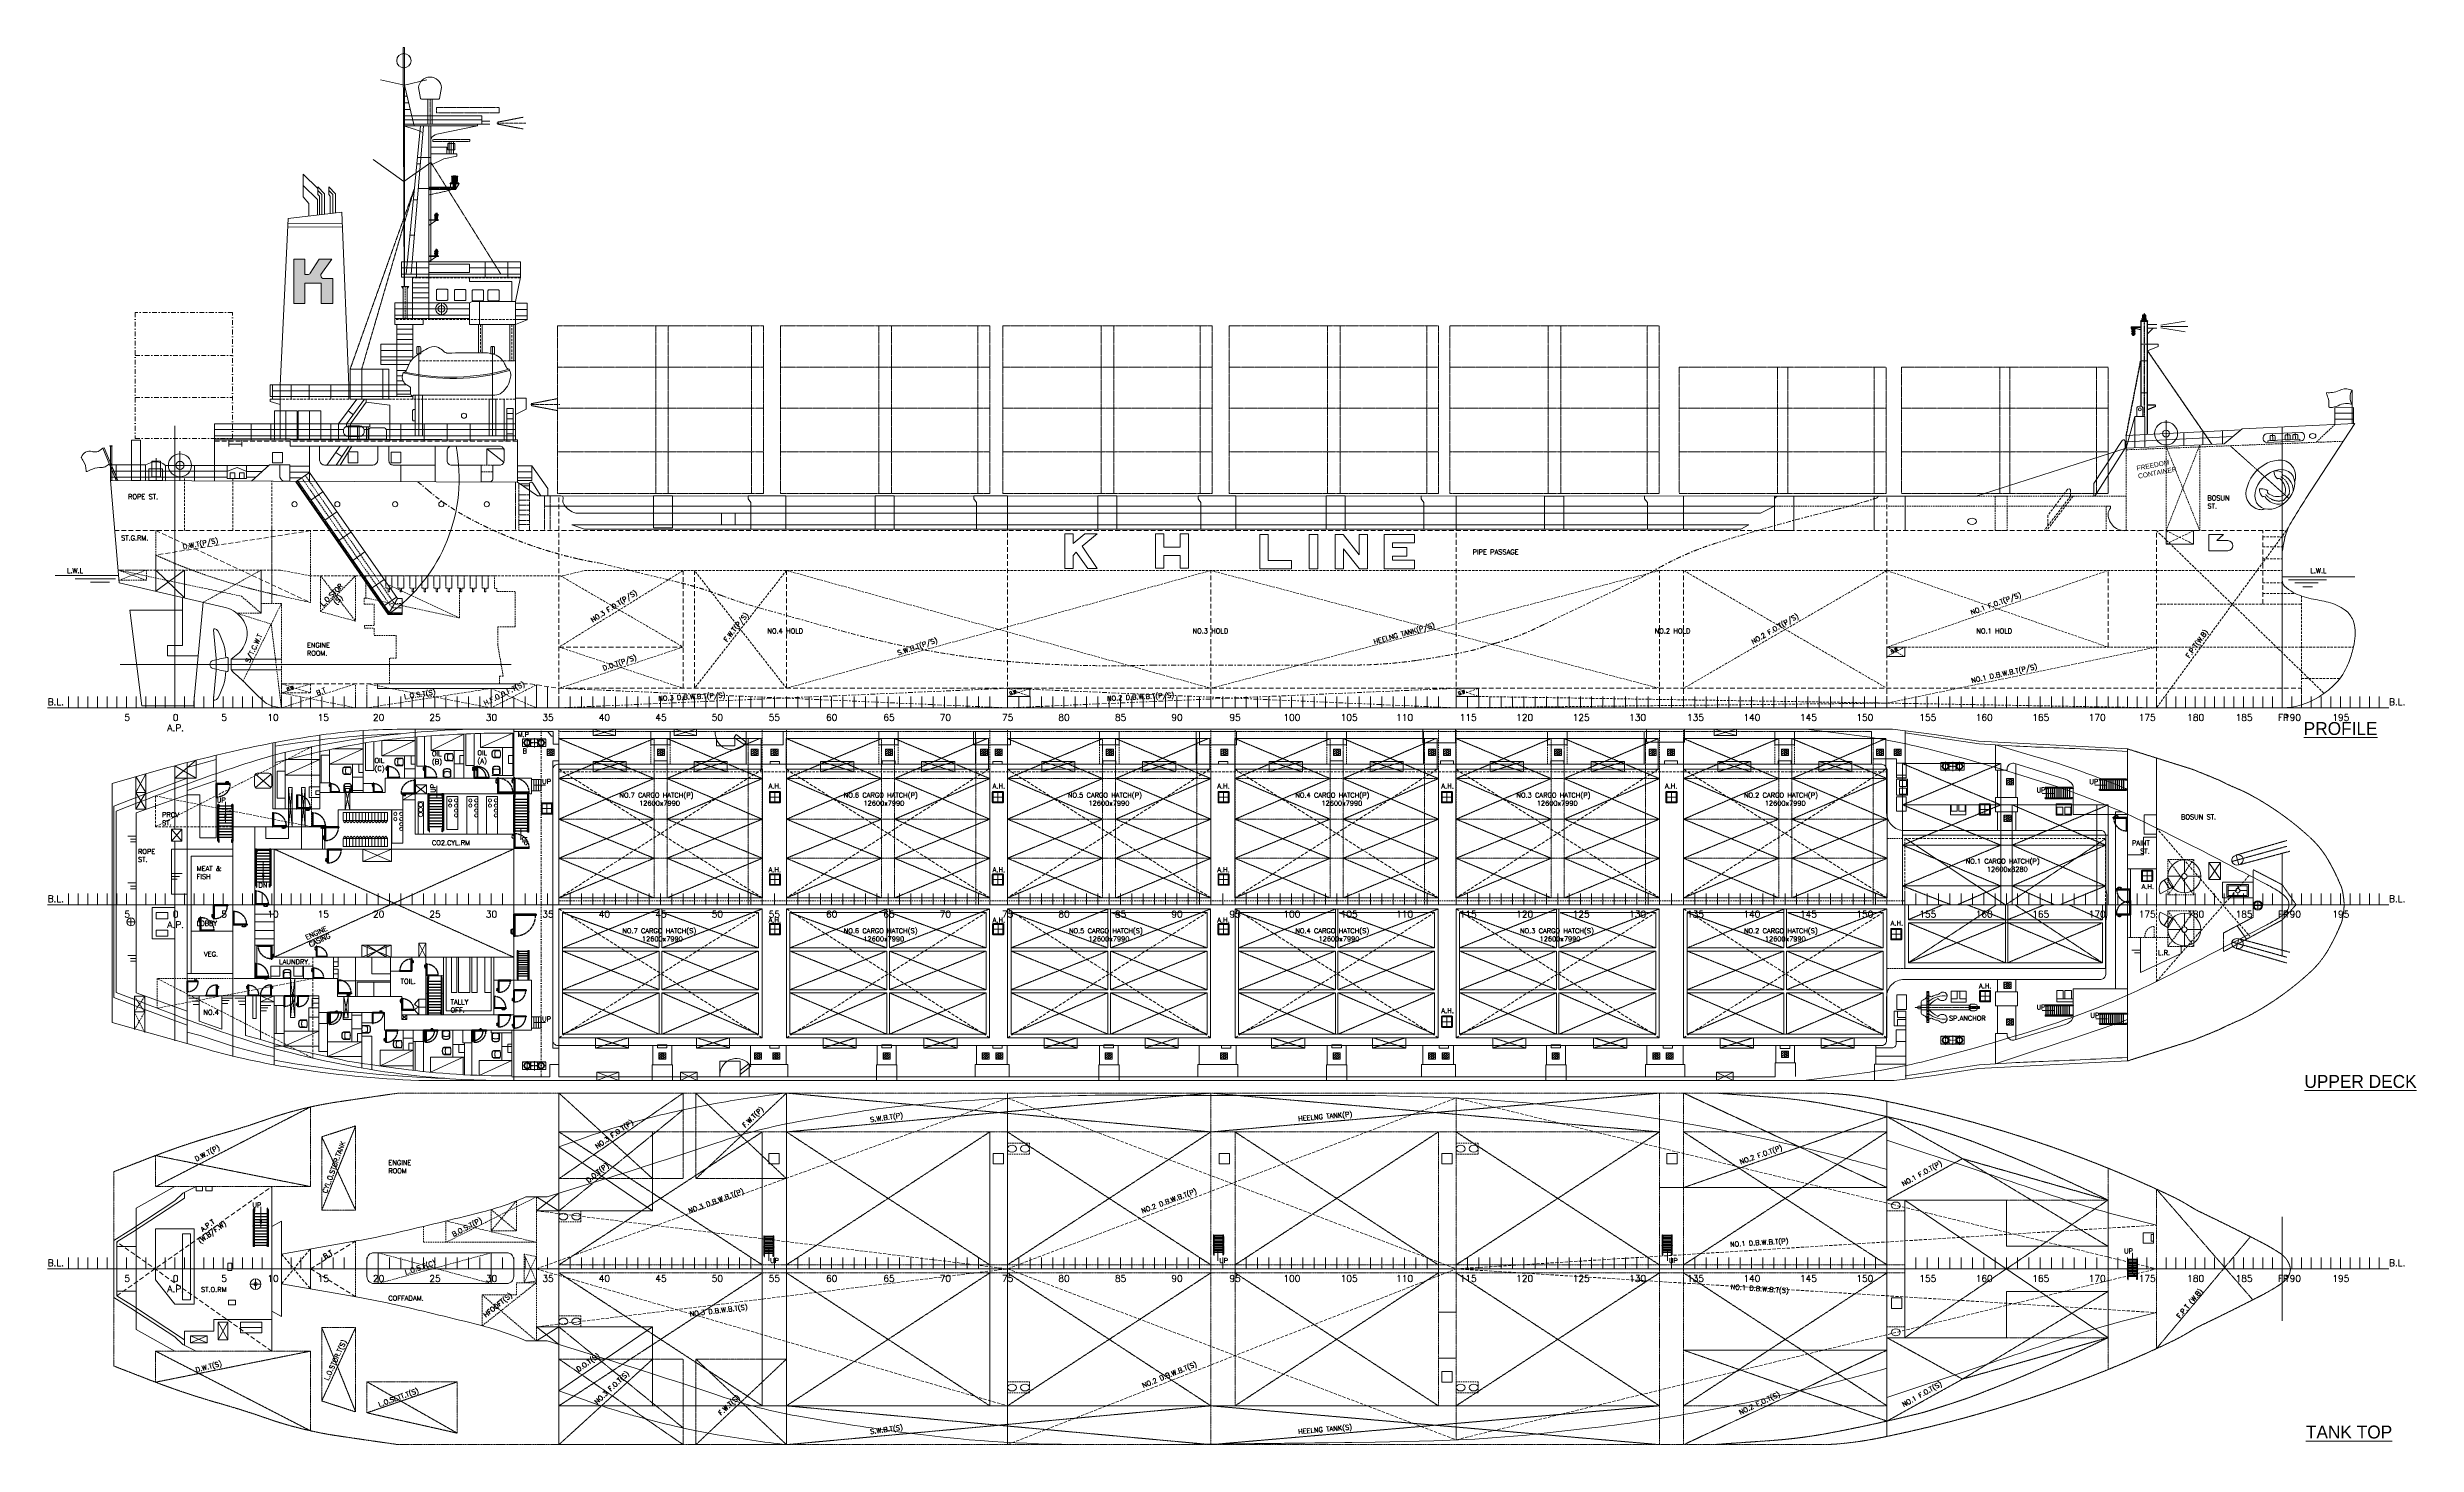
# Model space of a CAD drawing. Header units: inches. Extents: x -1413543 to -1222802, y -662286 to -549720.
import ezdxf

# ---------------------------------------------------------------- set-up
doc = ezdxf.new("R2010")
doc.units = ezdxf.units.IN
doc.header["$MEASUREMENT"] = 0
for name, pattern in [('ACAD_ISO02W100', [15, 12, -3]), ('CENTER', [2, 1.25, -0.25, 0.25, -0.25]), ('CENTER2', [1.125, 0.75, -0.125, 0.125, -0.125]), ('DASHDOTX2', [50.8, 25.4, -12.7, 0, -12.7]), ('HIDDEN', [0.375, 0.25, -0.125]), ('HIDDEN2', [4.7625, 3.175, -1.5875]), ('HIDDENX2', [19.05, 12.7, -6.35]), ('PHANTOM', [2.5, 1.25, -0.25, 0.25, -0.25, 0.25, -0.25])]:
    doc.linetypes.add(name, pattern=pattern)
doc.layers.get('0').update_dxf_attribs({"color": 1, "lineweight": 20})
for name, color, linetype in [('bd casing (6c34) - Visible', 8, 'HIDDEN'), ('bd glass (6c34) - Visible', 8, 'HIDDEN'), ('Dimension', 1, 'Continuous'), ('door (6c34) - Visible', 8, 'HIDDEN'), ('door (dd79) - Visible', 7, 'Continuous'), ('Equipments', 6, 'Continuous'), ('LADDER', 2, 'Continuous')]:
    doc.layers.add(name, color=color, linetype=linetype)
for name, color, linetype, lineweight in [('DIM', 1, 'Continuous', 20), ('Door & Window & scuttle', 2, 'Continuous', 25), ('Girder Continunous', 3, 'Continuous', 35), ('Mast', 7, 'Continuous', 30), ('Outfiiting Items', 7, 'Continuous', 20), ('Pillar', 30, 'Continuous', 20), ('Red Centerline', 1, 'CENTER', 20)]:
    doc.layers.add(name, color=color, linetype=linetype, lineweight=lineweight)
doc.styles.add('Romans', font='romans.shx', dxfattribs={"width": 0.8})
doc.styles.add('RS', font='romans.shx', dxfattribs={"width": 0.9})
doc.styles.get("Standard").update_dxf_attribs({"font": 'arial.ttf'})
doc.dimstyles.new('Base Scale 1-300.1', dxfattribs={"dimscale": 300, "dimtxt": 2, "dimasz": 2, "dimexe": 1, "dimexo": 1, "dimgap": 0.7, "dimtad": 1, "dimdec": 0, "dimzin": 0, "dimdsep": 46, "dimtxsty": 'Romans', "dimcen": 0, "dimclrd": 256, "dimclre": 256, "dimclrt": 104, "dimadec": 0, "dimazin": 0, "dimtfac": 1, "dimtdec": 0, "dimtmove": 0, "dimatfit": 3, "dimfxl": 0, "dimtolj": 1, "dimtzin": 0, "dimlwd": -1, "dimlwe": -1, "dimarcsym": 0})
doc.dimstyles.new('BASE SCALE 50', dxfattribs={"dimscale": 50, "dimtxt": 2, "dimasz": 2, "dimexe": 0.5, "dimexo": 0.5, "dimgap": 0.69, "dimtad": 1, "dimdec": 0, "dimrnd": 1, "dimzin": 4, "dimdsep": 46, "dimtxsty": 'RS', "dimcen": 0, "dimclrd": 1, "dimclre": 1, "dimclrt": 7, "dimadec": 0, "dimazin": 0, "dimtfac": 0.09, "dimtdec": 0, "dimtmove": 0, "dimatfit": 3, "dimfxl": 0, "dimtolj": 2, "dimarcsym": 0})

msp = doc.modelspace()

# ---------------------------------------------------------------- texts
at = {"color": 0, "ltscale": 30}
for s, width, heights, insert, char_height, attachment_point, rotation in [('{\\fSwis721 BdCnOul BT|b0|i0|c0|p82;FREEDOM CONTAINER}', 3563.65, [0], (-1245382, -583444), 389.73, 1, 10.87992), ('{\\Fromans|c0;D.W.T(P/S)}', 1951.78, [0], (-1402665, -589770), 389.73, 1, 10.52222), ('\\pi-239.69;{\\Fromans|c0;L.O.STOR\\P\\pi604.72;(S)}', 1951.78, [0], (-1391450, -594333), 389.73, 1, 44.6584), ('{\\Fromans|c0;NO.3 F.O.T(P/S)}', 4974.97, [0], (-1369847, -595731), 389.73, 1, 32.53779), ('{\\Fromans|c0;NO.1 F.O.T(P/S)}', 5251.64, [0], (-1258766, -595075), 389.73, 1, 19.88461), ('{\\Fromans|c0;S/T.C.W.T}', 2117.29, [0], (-1397626, -599181), 389.73, 1, 65.35992), ('{\\Fromans|c0;F.W.T(P/S)}', 2359.34, [0], (-1359139, -597414), 389.73, 1, 51.52183), ('{\\Fromans|c0;HEELNG TANK(P/S)}', 6386.1, [0], (-1306814, -597424), 389.73, 1, 15.44903), ('{\\Fromans|c0;NO.2 F.O.T(P/S)}', 5075.13, [0], (-1276419, -597484), 389.73, 1, 30.40243), ('{\\Fromans|c0;F.P.T(W.B)}', 2203, [0], (-1241422, -598728), 389.73, 1, 54.34278), ('{\\Fromans|c0;D.O.T(P/S)}', 2359.34, [0], (-1368886, -599565), 389.73, 1, 18.69354), ('{\\Fromans|c0;S.W.B.T(P/S)}', 2359.34, [0], (-1345166, -598335), 389.73, 1, 18.40876), ('{\\Fromans|c0;B.W}', 633.45, [0], (-1265172, -598325), 250, 1, 28.77306), ('{\\Fromans|c0;H.F.O.O.F.T(S)}', 3044.54, [0], (-1378470, -602406), 389.73, 1, 26.55653), ('{\\Fromans|c0;NO.1 D.B.W.B.T(P/S)}', 6794.63, [0], (-1258691, -600540), 389.73, 1, 12.21), ('{\\Fromans|c0;B.W}', 633.45, [0], (-1394318, -601346), 250, 1, 20.33126), ('{\\Fromans|c0;B.T}', 660.14, [0], (-1391953, -601573), 389.73, 1, 20.72144), ('{\\Fromans|c0;L.O.S.T(S)}', 2131.57, [0], (-1384850, -601851), 389.73, 1, 9.10258), ('{\\Fromans|c0;NO.3 D.B.W.B.T(P/S)}', 6340.08, [0], (-1364370, -601983), 389.73, 1, 2.96078), ('{\\Fromans|c0;B.W}', 633.45, [0], (-1336128, -601671), 250, 1, 20.33126), ('{\\Fromans|c0;NO.2 D.B.W.B.T(P/S)}', 6147.84, [0], (-1328247, -601983), 389.73, 1, 2.96078), ('{\\Fromans|c0;B.W}', 633.45, [0], (-1300013, -601671), 250, 1, 20.33126), ('{\\Fromans|c0;UP}', 574.43, [0], (-1382692, -609051, -456), 389.73, 3, 90), ('{\\Fromans|c0;UP}', 574.43, [0], (-1374926, -613299, -456), 389.73, 1, 270), ('{\\Fromans|c0;ENGINE CASING}', 3442.24, [0], (-1392813, -621267), 389.73, 1, 24.75023), ('{\\Fromans|c0;F.W.T(P)}', 1774.43, [0], (-1357641, -636497), 389.73, 1, 44.16232), ('{\\Fromans|c0;NO.3 F.O.T(P)}', 4094.87, [0], (-1369489, -638153), 389.73, 1, 35.17246), ('{\\Fromans|c0;S.W.B.T(P)}', 2231.57, [0], (-1347335, -635916), 389.73, 1, 7.75448), ('{\\Fromans|c0;HEELNG TANK(P)}', 4969.17, [0], (-1312868, -635834), 389.73, 1, 4.87178), ('{\\Fromans|c0;D.W.T(P)}', 1803, [0], (-1401738, -639129), 389.73, 1, 27.65377), ('{\\Fromans|c0;CYL.O.STOR.TANK}', 3381.37, [0], (-1391411, -641935), 389.73, 1, 70.07308), ('{\\Fromans|c0;NO.2 F.O.T(P)}', 4098.24, [0], (-1277350, -639343), 389.73, 1, 19.38251), ('{\\Fromans|c0;D.O.T(P)}', 2334.24, [0], (-1370216, -640912), 389.73, 1, 39.29928), ('{\\Fromans|c0;NO.1 F.O.T(P)}', 4098.24, [0], (-1264293, -641141), 389.73, 1, 29.15561), ('{\\Fromans|c0;NO.3 D.B.W.B.T(P)}', 5484.51, [0], (-1361986, -643290), 389.73, 1, 20.44333), ('{\\Fromans|c0;NO.2 D.B.W.B.T(P)}', 5255.92, [0], (-1325521, -643290), 389.73, 1, 20.44333), ('\\pi476.09;{\\Fromans|c0;A.P.T\\P\\pi-229.13;(W.B/F.W)}', 2306.94, [0], (-1401654, -645122), 389.73, 1, 35.89273), ('{\\Fromans|c0;B.O.S.T(P)}', 2203, [0], (-1381024, -645205), 389.73, 1, 27.81989), ('{\\Fromans|c0;B.T}', 660.14, [0], (-1391401, -647008), 389.73, 1, 31.74979), ('{\\Fromans|c0;NO.1 D.B.W.B.T(P)}', 5669.21, [0], (-1278085, -645958), 389.73, 1, 3.4263), ('{\\Fromans|c0;L.O.S.T(C)}', 2145.86, [0], (-1384809, -648234), 389.73, 1, 18.44835), ('{\\Fromans|c0;HFOOFT(S)}', 2203, [0], (-1378487, -651756), 389.73, 1, 39.02412), ('{\\Fromans|c0;NO.1 D.B.W.B.T(S)}', 5530.36, [0], (-1278010, -649378), 389.73, 1, 356.1793), ('{\\Fromans|c0;F.P.T (W.B)}', 3251.62, [0], (-1242163, -651906), 389.73, 1, 50.04329), ('{\\Fromans|c0;NO.3 D.B.W.B.T(S)}', 6507.33, [0], (-1361851, -651571), 389.73, 1, 7.05369), ('{\\Fromans|c0;L.O.STOR.T(S)}', 3381.37, [0], (-1391286, -657001), 389.73, 1, 65.26822), ('{\\Fromans|c0;D.W.T(S)}', 1803, [0], (-1401649, -656080), 389.73, 1, 14.42582), ('{\\Fromans|c0;D.O.T(S)}', 1774.43, [0], (-1371002, -656106), 389.73, 1, 34.88751), ('{\\Fromans|c0;NO.2 D.B.W.B.T(S)}', 5412.91, [0], (-1325454, -657362), 389.73, 1, 22.2798), ('{\\Fromans|c0;L.O.SETT.T(S)}', 2966.38, [359], (-1386946, -658877), 389.73, 1, 19.8376), ('{\\Fromans|c0;NO.3 F.O.T(S)}', 4626.29, [0], (-1369552, -658765), 389.73, 1, 43.01452), ('{\\Fromans|c0;NO.2 F.O.T(S)}', 3993.95, [0], (-1277408, -659542), 389.73, 1, 25.44729), ('{\\Fromans|c0;NO.1 F.O.T(S)}', 4430.68, [0], (-1264281, -658929), 389.73, 1, 29.52851), ('{\\Fromans|c0;F.W.T(S)}', 2268.02, [0], (-1359574, -659675), 389.73, 1, 43.01452), ('{\\Fromans|c0;S.W.B.T(S)}', 3070.14, [0], (-1347335, -661046), 389.73, 1, 7.75448), ('{\\Fromans|c0;HEELNG TANK(S)}', 5452.3, [0], (-1312868, -661039), 389.73, 1, 4.87178)]:
    msp.add_mtext_dynamic_manual_height_columns(s, width=width, gutter_width=37.5, heights=heights, dxfattribs=dict(at, insert=insert, char_height=char_height, attachment_point=attachment_point, rotation=rotation))
for s, width, heights, insert, char_height, attachment_point in [('{\\Fromans|c0;ROPE ST.}', 2813.05, [0], (-1407046, -585726), 389.73, 1), ('{\\Fromans|c0;BOSUN\\PST.}', 1474.43, [0], (-1239645, -585831), 389.73, 1), ('{\\Fromans|c0;ST.G.RM.}', 1951.78, [0], (-1407610, -589050), 389.73, 1), ('{\\Fromans|c0;PIPE PASSAGE}', 4476.12, [0], (-1298810, -590173), 389.73, 1), ('{\\Fromans|c0;L.W.L}', 1951.78, [0], (-1411972, -591685), 389.73, 1), ('{\\Fromans|c0;L.W.L}', 1951.78, [0], (-1231362, -591685), 389.73, 1), ('{\\Fromans|c0;NO.4 HOLD}', 3740.92, [0], (-1355575, -596546), 389.73, 1), ('{\\Fromans|c0;NO.3 HOLD}', 3448.69, [0], (-1321351, -596546), 389.73, 1), ('{\\Fromans|c0;NO.2 HOLD}', 3212.17, [0], (-1284144, -596546), 389.73, 1), ('{\\Fromans|c0;NO.1 HOLD}', 3491.67, [0], (-1258243, -596546), 389.73, 1), ('{\\Fromans|c0;ENGINE ROOM.}', 3278.48, [0], (-1392648, -597684), 389.73, 1), ('{\\fRockwell|b0|i0|c0|p18;\\LPROFILE}', 1773.93, [376], (-1225947, -604073), 1039.27, 3), ('{\\Fromans|c0;OIL\\P(B)}', 660.14, [0], (-1382585, -606420), 389.73, 1), ('{\\Fromans|c0;OIL\\P(A)}', 660.14, [0], (-1378925, -606360), 389.73, 1), ('{\\Fromans|c0;M.P}', 917.29, [0], (-1375694, -604883), 389.73, 1), ('{\\Fromans|c0;B}', 260.14, [0], (-1375287, -606212), 389.73, 1), ('{\\Fromans|c0;OIL\\P(C)}', 660.14, [0], (-1387210, -606977), 389.73, 1), ('{\\Fromans|c0;UP}', 574.43, [0], (-1399898, -610165), 389.73, 1), ('{\\Fromans|c0;UP}', 574.43, [0], (-1373714, -608669, -456), 389.73, 1), ('\\pi91.159;{\\Fromans|c0;NO.7 CARGO HATCH(P)\\P\\pi1677.9;12600x7990}', 6844.78, [0], (-1367583, -609767), 389.73, 1), ('{\\Fromans|c0;A.H.}', 803, [0], (-1355480, -609035), 389.73, 1), ('\\pi37.764;{\\Fromans|c0;NO.6 CARGO HATCH(P)\\P\\pi1624.5;12600x7990}', 6737.99, [0], (-1349469, -609767), 389.73, 1), ('{\\Fromans|c0;A.H.}', 803, [0], (-1337434, -609035), 389.73, 1), ('{\\Fromans|c0;NO.5 CARGO HATCH(P)\\P\\pi1660.8;12600x7990}', 6810.55, [0], (-1331389, -609767), 389.73, 1), ('{\\Fromans|c0;A.H.}', 803, [0], (-1319354, -609035), 389.73, 1), ('{\\Fromans|c0;NO.4 CARGO HATCH(P)\\P\\pi2096.5;12600x7990}', 7681.91, [0], (-1313072, -609767), 389.73, 1), ('{\\Fromans|c0;A.H.}', 803, [0], (-1301313, -609035), 389.73, 1), ('{\\Fromans|c0;NO.3 CARGO HATCH(P)\\P\\pi1637.5;12600x7990}', 6763.95, [0], (-1295275, -609767), 389.73, 1), ('{\\Fromans|c0;A.H.}', 803, [0], (-1283311, -609035), 389.73, 1), ('{\\Fromans|c0;NO.2 CARGO HATCH(P)\\P\\pi1677.6;12600x7990}', 6844.26, [0], (-1276958, -609767), 389.73, 1), ('{\\Fromans|c0;UP}', 574.43, [0], (-1252681, -609349, 5905), 389.73, 3), ('{\\Fromans|c0;UP}', 574.43, [0], (-1248437, -608682, -456), 389.73, 3), ('{\\Fromans|c0;PROV ST.}', 2088.71, [0], (-1404310, -611347), 389.73, 1), ('{\\Fromans|c0;BOSUN ST.}', 3128.8, [0], (-1238943, -611521, -456), 389.73, 3), ('{\\Fromans|c0;CO2.CYL.RM}', 660.14, [0], (-1382585, -613603), 389.73, 1), ('{\\Fromans|c0;PAINT \\PST.}', 1203, [0], (-1244289, -613629), 389.73, 3), ('{\\Fromans|c0;ROPE ST.}', 2088.71, [0], (-1406250, -614304), 389.73, 1), ('{\\Fromans|c0;MEAT &\\PFISH}', 2088.71, [0], (-1401529, -615679), 389.73, 1), ('{\\Fromans|c0;A.H.}', 803, [0], (-1355480, -615774), 389.73, 1), ('{\\Fromans|c0;A.H.}', 803, [0], (-1337434, -615774), 389.73, 1), ('{\\Fromans|c0;A.H.}', 803, [0], (-1319354, -615774), 389.73, 1), ('{\\Fromans|c0;NO.1 CARGO HATCH(P)\\P\\pi1706.5;12600x8280}', 6901.89, [0], (-1259108, -615088), 389.73, 1), ('{\\Fromans|c0;DN}', 574.43, [0], (-1395830, -617020), 389.73, 3), ('{\\Fromans|c0;A.H.}', 803, [0], (-1244947, -617125), 389.73, 1), ('{\\Fromans|c0;A.H.}', 803, [0], (-1355480, -619832), 389.73, 1), ('{\\Fromans|c0;A.H.}', 803, [0], (-1337434, -619832), 389.73, 1), ('{\\Fromans|c0;A.H.}', 803, [0], (-1319354, -619832), 389.73, 1), ('{\\Fromans|c0;LOBBY}', 1403, [0], (-1401529, -620099), 389.73, 1), ('\\pi329.27;{\\Fromans|c0;NO.7 CARGO HATCH(S)\\P\\pi1906.7;12600x7990}', 7302.44, [0], (-1367583, -620695), 389.73, 1), ('\\pi39.065;{\\Fromans|c0;NO.6 CARGO HATCH(S)\\P\\pi1616.5;12600x7990}', 6722.04, [0], (-1349469, -620695), 389.73, 1), ('\\pi90.458;{\\Fromans|c0;NO.5 CARGO HATCH(S)\\P\\pi1667.9;12600x7990}', 6824.82, [0], (-1331389, -620695), 389.73, 1), ('{\\Fromans|c0;NO.4 CARGO HATCH(S)\\P\\pi1867.1;12600x7990}', 7223.23, [0], (-1313072, -620695), 389.73, 1), ('\\pi289.66;{\\Fromans|c0;NO.3 CARGO HATCH(S)\\P\\pi1867.1;12600x7990}', 7223.23, [0], (-1295275, -620695), 389.73, 1), ('{\\Fromans|c0;NO.2 CARGO HATCH(S)\\P\\pi1685.6;12600x7990}', 6860.15, [0], (-1276958, -620695), 389.73, 1), ('{\\Fromans|c0;A.H.}', 803, [0], (-1265138, -620076), 389.73, 1), ('{\\Fromans|c0;VEG.}', 917.29, [0], (-1400934, -622572), 389.73, 1), ('{\\Fromans|c0;LAUNDRY.}', 2024.97, [0], (-1394884, -623193), 389.73, 1), ('{\\Fromans|c0;L.R.}', 803, [0], (-1243622, -622458), 389.73, 1), ('{\\Fromans|c0;TOIL.}', 988.71, [0], (-1385102, -624769), 389.73, 1), ('{\\Fromans|c0;A.H.}', 803, [0], (-1258030, -625142), 389.73, 1), ('{\\Fromans|c0;NO.4}', 917.29, [0], (-1400978, -627263), 389.73, 1), ('{\\Fromans|c0;TALLY OFF.}', 2415.06, [0], (-1381083, -626429), 389.73, 1), ('{\\Fromans|c0;A.H.}', 803, [0], (-1301313, -627124), 389.73, 1), ('{\\Fromans|c0;UP}', 574.43, [0], (-1252681, -626842, 5905), 389.73, 3), ('{\\Fromans|c0;UP}', 574.43, [0], (-1248352, -627510, 3566), 389.73, 3), ('{\\Fromans|c0;UP}', 574.43, [0], (-1373714, -627795, -456), 389.73, 1), ('{\\Fromans|c0;SP.ANCHOR}', 2448.23, [0], (-1260451, -627738), 389.73, 1), ('{\\fRockwell|b0|i0|c0|p18;\\LUPPER DECK}', 9386.68, [0], (-1222802, -632506), 1039.27, 3), ('{\\Fromans|c0;ENGINE ROOM}', 3206.63, [0], (-1386094, -639381), 389.73, 1), ('{\\Fromans|c0;UP}', 574.43, [0], (-1397041, -642783, 251), 389.73, 1), ('{\\Fromans|c0;UP}', 574.43, [0], (-1246361, -646492, 1540), 389.73, 1), ('{\\Fromans|c0;UP}', 574.43, [0], (-1355367, -647259, -456), 389.73, 1), ('{\\Fromans|c0;UP}', 574.43, [0], (-1319203, -647259, -456), 389.73, 1), ('{\\Fromans|c0;UP}', 574.43, [0], (-1283001, -647259, -456), 389.73, 1), ('{\\Fromans|c0;ST.O.RM}', 1709.3, [0], (-1401177, -649598), 389.73, 1), ('{\\Fromans|c0;COFFADAM.}', 3206.63, [0], (-1386094, -650292), 389.73, 1), ('{\\fRockwell|b0|i0|c0|p18;\\LTANK TOP}', 7526.5, [1888], (-1224767, -660749), 1039.27, 3)]:
    msp.add_mtext_dynamic_manual_height_columns(s, width=width, gutter_width=37.5, heights=heights, dxfattribs=dict(at, insert=insert, char_height=char_height, attachment_point=attachment_point))

# ---------------------------------------------------------------- blocks, each defined once
blk = doc.blocks.new('vsd')
at = {"layer": 'Mast', "color": 0, "ltscale": 10}
for p, q in [((253280, 59103, 898), (253280, 59119, 898)), ((253280, 59119, 898), (253455, 59119, 898)), ((253455, 59103, 898), (253280, 59103, 898)), ((253440, 59149, 898), (253284, 59149, 898)), ((253284, 59149, 898), (253451, 59149, 898)), ((253284, 59149, 898), (253284, 59143, 898)), ((253284, 59143, 898), (253310, 59143, 898)), ((253442, 59262, 898), (253292, 59262, 898)), ((253442, 59256, 898), (253292, 59256, 898)), ((253442, 59251, 898), (253292, 59251, 898)), ((253442, 59237, 898), (253292, 59237, 898)), ((253442, 59226, 898), (253292, 59226, 898)), ((253442, 59216, 898), (253292, 59216, 898)), ((253442, 59208, 898), (253292, 59208, 898)), ((253442, 59200, 898), (253292, 59200, 898)), ((253442, 59197, 898), (253292, 59197, 898)), ((253442, 59175, 898), (253292, 59175, 898)), ((253442, 59170, 898), (253292, 59170, 898)), ((253442, 59162, 898), (253292, 59162, 898)), ((253293, 59278, 898), (253440, 59278, 898)), ((253293, 59149, 898), (253293, 59278, 898)), ((253442, 59278, 898), (253295, 59278, 898)), ((253295, 59278, 898), (253295, 59149, 898)), ((253308, 59299, 898), (253302, 59291, 898)), ((253310, 59143, 898), (253310, 59119, 898)), ((253327, 59306, 898), (253318, 59299, 898)), ((253327, 59306, 898), (253407, 59306, 898)), ((253354, 59100, 898), (253379, 59100, 898)), ((253368, 59090, 898), (253368, 59321, 898)), ((253379, 59100, 898), (253381, 59100, 898)), ((253407, 59306, 898), (253416, 59299, 898)), ((253451, 59143, 898), (253426, 59143, 898)), ((253426, 59143, 898), (253426, 59119, 898)), ((253426, 59119, 898), (253455, 59119, 898)), ((253429, 59299, 898), (253435, 59291, 898)), ((253440, 59278, 898), (253440, 59149, 898)), ((253442, 59149, 898), (253442, 59278, 898)), ((253451, 59149, 898), (253451, 59143, 898)), ((253455, 59119, 898), (253455, 59103, 898))]:
    blk.add_line(p, q, dxfattribs=at)
at = {"layer": 'Mast', "color": 0, "ltscale": 10, "elevation": 898}
for points in [[(253458, 59281), (253276, 59281), (253276, 59292), (253458, 59292)], [(253280, 59103), (253305, 59103), (253305, 59100), (253280, 59100)], [(253287, 59281), (253300, 59281), (253300, 59278), (253287, 59278)], [(253292, 59264), (253442, 59264), (253442, 59261), (253292, 59261)], [(253292, 59258), (253442, 59258), (253442, 59254), (253292, 59254)], [(253292, 59253), (253442, 59253), (253442, 59250), (253292, 59250)], [(253292, 59239), (253442, 59239), (253442, 59235), (253292, 59235)], [(253292, 59227), (253442, 59227), (253442, 59224), (253292, 59224)], [(253292, 59218), (253442, 59218), (253442, 59215), (253292, 59215)], [(253292, 59210), (253442, 59210), (253442, 59207), (253292, 59207)], [(253292, 59202), (253442, 59202), (253442, 59199), (253292, 59199)], [(253292, 59199), (253442, 59199), (253442, 59196), (253292, 59196)], [(253292, 59176), (253442, 59176), (253442, 59173), (253292, 59173)], [(253292, 59172), (253442, 59172), (253442, 59169), (253292, 59169)], [(253292, 59164), (253442, 59164), (253442, 59161), (253292, 59161)], [(253308, 59299), (253428, 59299), (253428, 59292), (253308, 59292)], [(253360, 59281), (253374, 59281), (253374, 59278), (253360, 59278)], [(253431, 59103), (253455, 59103), (253455, 59100), (253431, 59100)], [(253434, 59281), (253447, 59281), (253447, 59278), (253434, 59278)]]:
    blk.add_lwpolyline(points, close=True, dxfattribs=at)
blk = doc.blocks.new('frame23')
at = {"color": 0, "ltscale": 10}
for points in [[(336191, -60802), (336191, -60098)], [(336791, -60802), (336791, -60098)], [(337391, -60802), (337391, -60098)], [(337991, -60802), (337991, -60098)], [(338591, -60802), (338591, -60098)], [(339191, -60802), (339191, -60098)], [(339791, -60802), (339791, -60098)], [(340391, -60802), (340391, -60098)], [(340991, -60802), (340991, -60098)], [(341591, -60802), (341591, -60098)], [(342191, -60802), (342191, -60098)], [(342791, -60802), (342791, -60098)], [(343391, -60802), (343391, -60098)], [(343991, -60802), (343991, -60098)], [(344591, -60802), (344591, -60098)], [(345191, -60802), (345191, -60098)], [(345791, -60802), (345791, -60098)], [(346391, -60802), (346391, -60098)], [(346991, -60802), (346991, -60098)], [(347591, -60802), (347591, -60098)], [(348191, -60802), (348191, -60098)], [(348791, -60802), (348791, -60098)], [(349391, -60802), (349391, -60098)], [(349991, -60802), (349991, -60098)], [(350591, -60802), (350591, -60098)], [(351191, -60802), (351191, -60098)], [(351891, -60802), (351891, -60098)], [(352591, -60802), (352591, -60098)], [(353291, -60802), (353291, -60098)], [(353991, -60802), (353991, -60098)], [(354691, -60802), (354691, -60098)], [(355391, -60802), (355391, -60098)], [(356091, -60802), (356091, -60098)], [(356791, -60802), (356791, -60098)], [(357491, -60802), (357491, -60098)], [(358191, -60802), (358191, -60098)], [(358891, -60802), (358891, -60098)], [(359591, -60802), (359591, -60098)], [(360291, -60802), (360291, -60098)], [(360991, -60802), (360991, -60098)], [(361691, -60802), (361691, -60098)], [(362391, -60802), (362391, -60098)], [(363091, -60802), (363091, -60098)], [(363791, -60802), (363791, -60098)], [(364491, -60802), (364491, -60098)], [(365191, -60802), (365191, -60098)], [(365891, -60802), (365891, -60098)], [(366591, -60802), (366591, -60098)], [(367291, -60802), (367291, -60098)], [(367991, -60802), (367991, -60098)], [(368691, -60802), (368691, -60098)], [(369391, -60802), (369391, -60098)], [(370091, -60802), (370091, -60098)], [(370791, -60802), (370791, -60098)], [(371491, -60802), (371491, -60098)], [(372191, -60802), (372191, -60098)], [(372891, -60802), (372891, -60098)], [(373591, -60802), (373591, -60098)], [(374291, -60802), (374291, -60098)], [(374991, -60802), (374991, -60098)], [(375691, -60802), (375691, -60098)], [(376391, -60802), (376391, -60098)], [(377091, -60802), (377091, -60098)], [(377791, -60802), (377791, -60098)], [(378491, -60802), (378491, -60098)], [(379191, -60802), (379191, -60098)], [(379941, -60802), (379941, -60098)], [(380691, -60802), (380691, -60098)], [(381391, -60802), (381391, -60098)], [(382091, -60802), (382091, -60098)], [(382791, -60802), (382791, -60098)], [(383491, -60802), (383491, -60098)], [(384191, -60802), (384191, -60098)], [(384891, -60802), (384891, -60098)], [(385591, -60802), (385591, -60098)], [(386291, -60802), (386291, -60098)], [(386991, -60802), (386991, -60098)], [(387691, -60802), (387691, -60098)], [(388391, -60802), (388391, -60098)], [(389091, -60802), (389091, -60098)], [(389791, -60802), (389791, -60098)], [(390491, -60802), (390491, -60098)], [(391191, -60802), (391191, -60098)], [(391891, -60802), (391891, -60098)], [(392591, -60802), (392591, -60098)], [(393291, -60802), (393291, -60098)], [(394391, -60802), (394391, -60098)], [(395091, -60802), (395091, -60098)], [(395791, -60802), (395791, -60098)], [(396491, -60802), (396491, -60098)], [(397191, -60802), (397191, -60098)], [(397891, -60802), (397891, -60098)], [(398591, -60802), (398591, -60098)], [(399291, -60802), (399291, -60098)], [(399991, -60802), (399991, -60098)], [(400691, -60802), (400691, -60098)], [(401391, -60802), (401391, -60098)], [(402091, -60802), (402091, -60098)], [(402791, -60802), (402791, -60098)], [(403491, -60802), (403491, -60098)], [(404191, -60802), (404191, -60098)], [(404891, -60802), (404891, -60098)], [(405591, -60802), (405591, -60098)], [(406291, -60802), (406291, -60098)], [(406991, -60802), (406991, -60098)], [(407741, -60802), (407741, -60098)], [(408491, -60802), (408491, -60098)], [(409191, -60802), (409191, -60098)], [(409891, -60802), (409891, -60098)], [(410591, -60802), (410591, -60098)], [(411291, -60802), (411291, -60098)], [(411991, -60802), (411991, -60098)], [(412691, -60802), (412691, -60098)], [(413391, -60802), (413391, -60098)], [(414091, -60802), (414091, -60098)], [(414791, -60802), (414791, -60098)], [(415491, -60802), (415491, -60098)], [(416191, -60802), (416191, -60098)], [(416891, -60802), (416891, -60098)], [(417591, -60802), (417591, -60098)], [(418291, -60802), (418291, -60098)], [(418991, -60802), (418991, -60098)], [(419691, -60802), (419691, -60098)], [(420391, -60802), (420391, -60098)], [(421091, -60802), (421091, -60098)], [(422191, -60802), (422191, -60098)], [(422891, -60802), (422891, -60098)], [(423591, -60802), (423591, -60098)], [(424291, -60802), (424291, -60098)], [(424991, -60802), (424991, -60098)], [(425691, -60802), (425691, -60098)], [(426391, -60802), (426391, -60098)], [(427091, -60802), (427091, -60098)], [(427791, -60802), (427791, -60098)], [(428491, -60802), (428491, -60098)], [(429191, -60802), (429191, -60098)], [(429891, -60802), (429891, -60098)], [(430591, -60802), (430591, -60098)], [(431291, -60802), (431291, -60098)], [(431991, -60802), (431991, -60098)], [(432691, -60802), (432691, -60098)], [(433391, -60802), (433391, -60098)], [(434091, -60802), (434091, -60098)], [(434791, -60802), (434791, -60098)], [(435541, -60802), (435541, -60098)], [(436291, -60802), (436291, -60098)], [(436991, -60802), (436991, -60098)], [(437691, -60802), (437691, -60098)], [(438391, -60802), (438391, -60098)], [(439091, -60802), (439091, -60098)], [(439791, -60802), (439791, -60098)], [(440491, -60802), (440491, -60098)], [(441191, -60802), (441191, -60098)], [(441891, -60802), (441891, -60098)], [(442591, -60802), (442591, -60098)], [(443291, -60802), (443291, -60098)], [(443991, -60802), (443991, -60098)], [(444691, -60802), (444691, -60098)], [(445391, -60802), (445391, -60098)], [(446091, -60802), (446091, -60098)], [(446791, -60802), (446791, -60098)], [(447491, -60802), (447491, -60098)], [(448191, -60802), (448191, -60098)], [(448891, -60802), (448891, -60098)], [(449991, -60802), (449991, -60098)], [(450691, -60802), (450691, -60098)], [(451391, -60802), (451391, -60098)], [(452091, -60802), (452091, -60098)], [(452791, -60802), (452791, -60098)], [(453491, -60802), (453491, -60098)], [(454191, -60802), (454191, -60098)], [(454891, -60802), (454891, -60098)], [(455591, -60802), (455591, -60098)], [(456291, -60802), (456291, -60098)], [(456991, -60802), (456991, -60098)], [(457691, -60802), (457691, -60098)], [(458391, -60802), (458391, -60098)], [(459091, -60802), (459091, -60098)], [(459791, -60802), (459791, -60098)], [(460491, -60802), (460491, -60098)], [(461191, -60802), (461191, -60098)], [(461891, -60802), (461891, -60098)], [(462591, -60802), (462591, -60098)], [(463191, -60802), (463191, -60098)], [(463791, -60802), (463791, -60098)], [(464391, -60802), (464391, -60098)], [(464991, -60802), (464991, -60098)], [(465591, -60802), (465591, -60098)], [(466191, -60802), (466191, -60098)], [(466791, -60802), (466791, -60098)], [(467391, -60802), (467391, -60098)], [(467991, -60802), (467991, -60098)], [(468591, -60802), (468591, -60098)], [(469191, -60802), (469191, -60098)], [(469791, -60802), (469791, -60098)], [(470391, -60802), (470391, -60098)], [(470991, -60802), (470991, -60098)], [(471591, -60802), (471591, -60098)], [(472191, -60802), (472191, -60098)], [(472791, -60802), (472791, -60098)], [(473391, -60802), (473391, -60098)], [(473991, -60802), (473991, -60098)], [(474591, -60802), (474591, -60098)], [(475191, -60802), (475191, -60098)], [(475791, -60802), (475791, -60098)], [(476391, -60802), (476391, -60098)], [(476991, -60802), (476991, -60098)], [(477591, -60802), (477591, -60098)], [(478191, -60802), (478191, -60098)], [(478791, -60802), (478791, -60098)], [(479391, -60802), (479391, -60098)]]:
    blk.add_lwpolyline(points, dxfattribs=at)
at = {"color": 0}
blk.add_lwpolyline([(334889, -60802), (479991, -60802)], dxfattribs=at)
at = {"color": 0, "ltscale": 10, "char_height": 409.8, "attachment_point": 1}
for s, width, heights, insert in [('\\pt819.59;{\\Fromans|c0;B.L.}', 1015.64, [410], (334901, -60226)), ('\\pt819.59;{\\Fromans|c0;5}', 335.84, [0], (339664, -61192)), ('\\pt819.59;{\\Fromans|c0;0}', 335.84, [0], (342664, -61192)), ('\\pt819.59;{\\Fromans|c0;5}', 335.84, [0], (345664, -61192)), ('\\pt819.59;{\\Fromans|c0;10}', 335.84, [0], (348518, -61192)), ('\\pt819.59;{\\Fromans|c0;15}', 335.84, [0], (351633, -61192)), ('\\pt819.59;{\\Fromans|c0;20}', 335.84, [0], (355061, -61192)), ('\\pt819.59;{\\Fromans|c0;25}', 335.84, [0], (358561, -61192)), ('\\pt819.59;{\\Fromans|c0;30}', 335.84, [0], (362061, -61192)), ('\\pt819.59;{\\Fromans|c0;35}', 335.84, [0], (365561, -61192)), ('\\pt819.59;{\\Fromans|c0;40}', 666.19, [0], (369061, -61192)), ('\\pt819.59;{\\Fromans|c0;45}', 335.84, [0], (372561, -61192)), ('\\pt819.59;{\\Fromans|c0;50}', 335.84, [0], (376061, -61192)), ('\\pt819.59;{\\Fromans|c0;55}', 409.8, [0], (379593, -61192)), ('\\pt819.59;{\\Fromans|c0;60}', 409.8, [0], (383143, -61192)), ('\\pt819.59;{\\Fromans|c0;65}', 409.8, [0], (386693, -61192)), ('\\pt819.59;{\\Fromans|c0;70}', 409.8, [0], (390193, -61192)), ('\\pt819.59;{\\Fromans|c0;75}', 409.8, [0], (394045, -61192)), ('\\pt819.59;{\\Fromans|c0;80}', 409.8, [0], (397545, -61192)), ('\\pt819.59;{\\Fromans|c0;85}', 409.8, [0], (401045, -61192)), ('\\pt819.59;{\\Fromans|c0;90}', 409.8, [0], (404545, -61192)), ('\\pt819.59;{\\Fromans|c0;95}', 409.8, [0], (408145, -61192)), ('\\pt819.59;{\\Fromans|c0;100}', 409.8, [0], (411487, -61192)), ('\\pt819.59;{\\Fromans|c0;105}', 409.8, [0], (415033, -61192)), ('\\pt819.59;{\\Fromans|c0;110}', 659.67, [0], (418475, -61192)), ('\\pt819.59;{\\Fromans|c0;115}', 680.37, [0], (422415, -61192)), ('\\pt819.59;{\\Fromans|c0;120}', 762.37, [0], (425914, -61192)), ('\\pt819.59;{\\Fromans|c0;125}', 762.37, [0], (429414, -61192)), ('\\pt819.59;{\\Fromans|c0;130}', 762.37, [0], (432914, -61192)), ('\\pt819.59;{\\Fromans|c0;135}', 762.37, [0], (436496, -61192)), ('\\pt819.59;{\\Fromans|c0;140}', 762.37, [0], (439996, -61192)), ('\\pt819.59;{\\Fromans|c0;145}', 762.37, [0], (443496, -61192)), ('\\pt819.59;{\\Fromans|c0;150}', 762.37, [0], (446996, -61192)), ('\\pt819.59;{\\Fromans|c0;155}', 762.37, [0], (450896, -61192)), ('\\pt819.59;{\\Fromans|c0;160}', 762.37, [0], (454396, -61192)), ('\\pt819.59;{\\Fromans|c0;165}', 762.37, [0], (457896, -61192)), ('\\pt819.59;{\\Fromans|c0;170}', 762.37, [0], (461396, -61192)), ('\\pt819.59;{\\Fromans|c0;175}', 762.37, [0], (464496, -61192)), ('\\pt819.59;{\\Fromans|c0;180}', 762.37, [0], (467496, -61192)), ('\\pt819.59;{\\Fromans|c0;185}', 1068.52, [0], (470496, -61192)), ('\\pt819.59;{\\Fromans|c0;FP}', 706.61, [0], (473121, -61192)), ('\\pt819.59;{\\Fromans|c0;190}', 1068.52, [0], (473496, -61192)), ('\\pt819.59;{\\Fromans|c0;195}', 1068.52, [0], (476496, -61192)), ('\\pt819.59;{\\Fromans|c0;B.L.}', 1015.64, [410], (480003, -60226)), ('\\pt819.59;{\\Fromans|c0;A.P.}', 1015.64, [410], (342321, -61836))]:
    blk.add_mtext_dynamic_manual_height_columns(s, width=width, gutter_width=12.5, heights=heights, dxfattribs=dict(at, insert=insert))
blk = doc.blocks.new('qwee')
at = {"layer": 'bd casing (6c34) - Visible', "color": 0}
for points in [[(541433, -116123, -12), (541448, -116123, -12), (541463, -116123, -12)], [(541433, -116123, -12), (541433, -116147, -12), (541433, -116171, -12)], [(541433, -116651, -12), (541433, -116675, -12), (541433, -116699, -12)], [(541463, -116699, -12), (541448, -116699, -12), (541433, -116699, -12)]]:
    blk.add_open_spline(points, degree=2, dxfattribs=at)
at = {"layer": 'bd glass (6c34) - Visible', "color": 0}
blk.add_open_spline([(541433, -116651, -12), (541433, -116411, -12), (541433, -116171, -12)], degree=2, dxfattribs=at)
at = {"layer": 'Door & Window & scuttle', "color": 0, "linetype": 'ACAD_ISO02W100', "ltscale": 10}
blk.add_arc((541417, -116760, -12), 732, 90.70664, 179.45636, dxfattribs=at)
at = {"layer": 'door (6c34) - Visible', "color": 0}
for points, knots in [([(541486, -116092, -12), (541491, -116092, -12), (541496, -116092, -12), (541500, -116092, -12), (541503, -116092, -12), (541506, -116092, -12), (541509, -116092, -12), (541509, -116092, -12), (541510, -116092, -12), (541511, -116092, -12), (541513, -116092, -12), (541515, -116092, -12), (541516, -116092, -12), (541520, -116093, -12), (541523, -116094, -12), (541527, -116095, -12), (541530, -116096, -12), (541534, -116098, -12), (541537, -116100, -12), (541540, -116103, -12), (541543, -116105, -12), (541545, -116108, -12), (541548, -116111, -12), (541550, -116115, -12), (541551, -116118, -12), (541553, -116121, -12), (541554, -116125, -12), (541555, -116129, -12), (541555, -116130, -12), (541555, -116132, -12), (541555, -116134, -12), (541555, -116135, -12), (541555, -116136, -12), (541555, -116137, -12), (541555, -116138, -12), (541555, -116139, -12), (541555, -116140, -12), (541555, -116142, -12), (541555, -116144, -12), (541555, -116147, -12), (541555, -116149, -12), (541555, -116151, -12), (541555, -116154, -12), (541555, -116163, -12), (541555, -116173, -12), (541555, -116182, -12), (541555, -116192, -12), (541555, -116201, -12), (541555, -116210, -12), (541555, -116213, -12), (541555, -116215, -12), (541555, -116218, -12), (541555, -116220, -12), (541555, -116222, -12), (541555, -116225, -12), (541555, -116225, -12), (541555, -116226, -12), (541555, -116226, -12), (541555, -116227, -12), (541555, -116228, -12), (541555, -116229, -12), (541555, -116229, -12), (541555, -116230, -12), (541555, -116231, -12), (541555, -116234, -12), (541554, -116237, -12), (541554, -116240, -12), (541553, -116243, -12), (541552, -116246, -12), (541550, -116248, -12), (541550, -116249, -12), (541549, -116250, -12), (541549, -116250, -12), (541549, -116251, -12), (541548, -116252, -12), (541548, -116252, -12), (541547, -116253, -12), (541547, -116254, -12), (541547, -116254, -12), (541546, -116255, -12), (541546, -116255, -12), (541546, -116255, -12), (541545, -116256, -12), (541545, -116256, -12), (541545, -116256, -12), (541544, -116258, -12), (541542, -116260, -12), (541541, -116261, -12), (541540, -116263, -12), (541539, -116264, -12), (541538, -116266, -12), (541535, -116269, -12), (541533, -116272, -12), (541531, -116275, -12), (541528, -116279, -12), (541526, -116282, -12), (541523, -116285, -12)], [1.795647, 1.795647, 1.795647, 1.795647, 16.373701, 16.373701, 16.373701, 24.654515, 24.654515, 24.654515, 27.283929, 27.283929, 27.283929, 32.321107, 32.321107, 32.321107, 43.237309, 43.237309, 43.237309, 54.686123, 54.686123, 54.686123, 66.367219, 66.367219, 66.367219, 77.893449, 77.893449, 77.893449, 88.905867, 88.905867, 88.905867, 94.138366, 94.138366, 94.138366, 97.475142, 97.475142, 97.475142, 100.042977, 100.042977, 100.042977, 107.077017, 107.077017, 107.077017, 114.169226, 114.169226, 114.169226, 142.496763, 142.496763, 142.496763, 170.829157, 170.829157, 170.829157, 177.916258, 177.916258, 177.916258, 184.977658, 184.977658, 184.977658, 186.904096, 186.904096, 186.904096, 189.16594, 189.16594, 189.16594, 191.395327, 191.395327, 191.395327, 200.539981, 200.539981, 200.539981, 209.665065, 209.665065, 209.665065, 211.921544, 211.921544, 211.921544, 214.180847, 214.180847, 214.180847, 216.407599, 216.407599, 216.407599, 217.898003, 217.898003, 217.898003, 219.259092, 219.259092, 219.259092, 225.229087, 225.229087, 225.229087, 231.20403, 231.20403, 231.20403, 243.15237, 243.15237, 243.15237, 255.101362, 255.101362, 255.101362, 255.101362]), ([(541504, -116270, -12), (541506, -116267, -12), (541508, -116264, -12), (541511, -116261, -12), (541513, -116258, -12), (541516, -116254, -12), (541518, -116251, -12), (541519, -116250, -12), (541520, -116248, -12), (541522, -116246, -12), (541523, -116245, -12), (541524, -116243, -12), (541525, -116242, -12), (541525, -116241, -12), (541526, -116241, -12), (541526, -116241, -12), (541526, -116240, -12), (541527, -116240, -12), (541527, -116240, -12), (541527, -116239, -12), (541527, -116239, -12), (541527, -116239, -12), (541527, -116238, -12), (541528, -116238, -12), (541528, -116238, -12), (541528, -116238, -12), (541528, -116237, -12), (541528, -116237, -12), (541529, -116236, -12), (541530, -116234, -12), (541530, -116233, -12), (541530, -116232, -12), (541531, -116230, -12), (541531, -116229, -12), (541531, -116229, -12), (541531, -116228, -12), (541531, -116228, -12), (541531, -116228, -12), (541531, -116227, -12), (541531, -116226, -12), (541531, -116226, -12), (541531, -116225, -12), (541531, -116225, -12), (541531, -116222, -12), (541531, -116220, -12), (541531, -116218, -12), (541531, -116215, -12), (541531, -116213, -12), (541531, -116210, -12), (541531, -116201, -12), (541531, -116192, -12), (541531, -116182, -12), (541531, -116173, -12), (541531, -116163, -12), (541531, -116154, -12), (541531, -116151, -12), (541531, -116149, -12), (541531, -116147, -12), (541531, -116144, -12), (541531, -116142, -12), (541531, -116140, -12), (541531, -116139, -12), (541531, -116138, -12), (541531, -116137, -12), (541531, -116136, -12), (541531, -116136, -12), (541531, -116135, -12), (541531, -116135, -12), (541531, -116134, -12), (541530, -116133, -12), (541530, -116131, -12), (541530, -116130, -12), (541529, -116128, -12), (541528, -116127, -12), (541527, -116125, -12), (541526, -116124, -12), (541525, -116122, -12), (541524, -116121, -12), (541522, -116120, -12), (541521, -116119, -12), (541519, -116118, -12), (541518, -116118, -12), (541516, -116117, -12), (541515, -116117, -12), (541513, -116116, -12), (541512, -116116, -12), (541512, -116116, -12), (541511, -116116, -12), (541510, -116116, -12), (541509, -116116, -12), (541509, -116116, -12), (541506, -116116, -12), (541503, -116116, -12), (541500, -116116, -12), (541496, -116116, -12), (541491, -116116, -12), (541486, -116116, -12)], [0, 0, 0, 0, 11.948992, 11.948992, 11.948992, 23.897801, 23.897801, 23.897801, 29.872276, 29.872276, 29.872276, 35.85081, 35.85081, 35.85081, 37.203356, 37.203356, 37.203356, 38.427182, 38.427182, 38.427182, 39.456646, 39.456646, 39.456646, 40.483304, 40.483304, 40.483304, 41.51353, 41.51353, 41.51353, 45.656856, 45.656856, 45.656856, 49.780168, 49.780168, 49.780168, 50.816029, 50.816029, 50.816029, 52.361849, 52.361849, 52.361849, 54.243136, 54.243136, 54.243136, 61.349686, 61.349686, 61.349686, 68.43025, 68.43025, 68.43025, 96.769181, 96.769181, 96.769181, 125.112929, 125.112929, 125.112929, 132.188927, 132.188927, 132.188927, 139.323117, 139.323117, 139.323117, 141.790748, 141.790748, 141.790748, 143.489566, 143.489566, 143.489566, 145.85198, 145.85198, 145.85198, 150.863874, 150.863874, 150.863874, 156.102942, 156.102942, 156.102942, 161.411952, 161.411952, 161.411952, 166.618452, 166.618452, 166.618452, 171.527424, 171.527424, 171.527424, 173.960274, 173.960274, 173.960274, 176.063873, 176.063873, 176.063873, 184.170713, 184.170713, 184.170713, 198.212156, 198.212156, 198.212156, 198.212156])]:
    blk.add_open_spline(points, degree=3, knots=knots, dxfattribs=at)
blk.add_open_spline([(541523, -116285, -12), (541514, -116278, -12), (541504, -116270, -12)], degree=2, dxfattribs=at)
at = {"layer": 'door (dd79) - Visible', "color": 0}
for p, q in [((541408, -116008, -12), (541408, -116808, -12)), ((541408, -116008, -12), (541458, -116008, -12)), ((541463, -116013, -12), (541463, -116803, -12)), ((541468, -116074, -12), (541468, -116134, -12)), ((541468, -116134, -12), (541474, -116134, -12)), ((541474, -116074, -12), (541484, -116082, -12)), ((541474, -116077, -12), (541484, -116085, -12)), ((541474, -116134, -12), (541484, -116126, -12)), ((541484, -116126, -12), (541484, -116082, -12)), ((540663, -116808, -12), (540663, -116758, -12)), ((540663, -116808, -12), (541458, -116808, -12)), ((540668, -116753, -12), (541403, -116753, -12))]:
    blk.add_line(p, q, dxfattribs=at)
for centre, start, end in [((541458, -116013, -12), 360, 90), ((540668, -116758, -12), 90, 180), ((541403, -116758, -12), 360, 90), ((541458, -116803, -12), 270, 0)]:
    blk.add_arc(centre, 4.8, start, end, dxfattribs=at)
for points, degree in [([(541468, -116074, -12), (541471, -116074, -12), (541474, -116074, -12)], 2), ([(541468, -116077, -12), (541471, -116077, -12), (541474, -116077, -12)], 2), ([(541484, -116092, -12), (541485, -116092, -12), (541485, -116092, -12), (541486, -116092, -12)], 3), ([(541486, -116116, -12), (541486, -116116, -12), (541485, -116116, -12), (541484, -116116, -12)], 3), ([(541408, -116753, -12), (541408, -116778, -12), (541408, -116803, -12)], 2)]:
    blk.add_open_spline(points, degree=degree, dxfattribs=at)
blk = doc.blocks.new('344')
at = {"color": 0, "xscale": -1.166284279373328, "yscale": 1.166284279373328, "zscale": 1.166284279373328}
blk.add_blockref('qwee', (1172203, 20598, 13), dxfattribs=at)
blk = doc.blocks.new('SCHAIR')
at = {"color": 0}
for p, q in [((86024, -11136), (86018, -10678)), ((86021, -10675), (86054, -10674)), ((86021, -10683), (86054, -10683)), ((86060, -11078), (86026, -11079)), ((86060, -11138), (86027, -11139)), ((86055, -10628), (86054, -10629)), ((86054, -10629), (86054, -10630)), ((86054, -10630), (86054, -10631)), ((86054, -10631), (86054, -10631)), ((86054, -10631), (86054, -10632)), ((86054, -10632), (86054, -10633)), ((86054, -10633), (86054, -10634)), ((86054, -10634), (86054, -10642)), ((86054, -10640), (86054, -10639)), ((86054, -10639), (86055, -10639)), ((86054, -10641), (86054, -10640)), ((86054, -10640), (86054, -10640)), ((86054, -10640), (86054, -10640)), ((86054, -10642), (86054, -10641)), ((86054, -10641), (86054, -10641)), ((86054, -10641), (86054, -10641)), ((86054, -10641), (86054, -10641)), ((86054, -10642), (86054, -10643)), ((86054, -10643), (86054, -10642)), ((86054, -10642), (86054, -10642)), ((86054, -10642), (86054, -10642)), ((86054, -10643), (86054, -10644)), ((86054, -10644), (86054, -10656)), ((86054, -10656), (86054, -10657)), ((86054, -10657), (86055, -10674)), ((86056, -10624), (86055, -10624)), ((86055, -10624), (86055, -10625)), ((86055, -10625), (86055, -10626)), ((86055, -10626), (86055, -10627)), ((86055, -10627), (86055, -10628)), ((86055, -10628), (86055, -10628)), ((86055, -10637), (86055, -10636)), ((86055, -10636), (86056, -10636)), ((86055, -10638), (86055, -10637)), ((86055, -10637), (86055, -10637)), ((86055, -10639), (86055, -10638)), ((86055, -10638), (86055, -10638)), ((86055, -10638), (86055, -10638)), ((86055, -10639), (86055, -10639)), ((86055, -10674), (86055, -10677)), ((86055, -10677), (86055, -10679)), ((86055, -10679), (86055, -10681)), ((86055, -10681), (86055, -10681)), ((86055, -10681), (86055, -10683)), ((86055, -10683), (86055, -10684)), ((86055, -10684), (86055, -10685)), ((86055, -10685), (86056, -10695)), ((86057, -10621), (86056, -10622)), ((86056, -10622), (86056, -10623)), ((86056, -10623), (86056, -10624)), ((86056, -10635), (86057, -10634)), ((86056, -10636), (86056, -10635)), ((86056, -10635), (86056, -10635)), ((86056, -10635), (86056, -10635)), ((86056, -10636), (86056, -10636)), ((86056, -10695), (86057, -10705)), ((86058, -10619), (86057, -10620)), ((86057, -10620), (86057, -10621)), ((86057, -10621), (86057, -10621)), ((86057, -10633), (86058, -10632)), ((86057, -10634), (86057, -10633)), ((86057, -10633), (86057, -10633)), ((86057, -10634), (86057, -10634)), ((86057, -10705), (86058, -10713)), ((86057, -10707), (86063, -11075)), ((86059, -10617), (86058, -10618)), ((86058, -10618), (86058, -10619)), ((86058, -10632), (86059, -10631)), ((86058, -10632), (86058, -10632)), ((86058, -10713), (86059, -10719)), ((86060, -10615), (86059, -10616)), ((86059, -10616), (86059, -10617)), ((86059, -10617), (86059, -10617)), ((86059, -10631), (86060, -10630)), ((86059, -10631), (86059, -10631)), ((86059, -10719), (86060, -10725)), ((86059, -10835), (86072, -10835)), ((86059, -10838), (86072, -10838)), ((86061, -10614), (86060, -10614)), ((86060, -10614), (86060, -10615)), ((86060, -10630), (86060, -10629)), ((86060, -10629), (86061, -10629)), ((86060, -10725), (86061, -10732)), ((86060, -10891), (86072, -10891)), ((86060, -10894), (86072, -10894)), ((86060, -11079), (86060, -11082)), ((86060, -11082), (86060, -11101)), ((86060, -11101), (86060, -11103)), ((86060, -11103), (86061, -11104)), ((86062, -10612), (86061, -10613)), ((86061, -10613), (86061, -10614)), ((86061, -10629), (86061, -10628)), ((86061, -10628), (86062, -10628)), ((86061, -10732), (86062, -10738)), ((86061, -10982), (86064, -10982)), ((86061, -10985), (86064, -10985)), ((86061, -11000), (86063, -11000)), ((86061, -11104), (86061, -11105)), ((86061, -11105), (86061, -11106)), ((86061, -11106), (86061, -11107)), ((86061, -11107), (86061, -11108)), ((86061, -11108), (86061, -11109)), ((86061, -11109), (86061, -11110)), ((86061, -11110), (86061, -11111)), ((86061, -11111), (86062, -11112)), ((86063, -10612), (86062, -10612)), ((86062, -10627), (86064, -10626)), ((86062, -10628), (86062, -10627)), ((86062, -10738), (86064, -10744)), ((86063, -10997), (86062, -11003)), ((86062, -11003), (86062, -11005)), ((86062, -11003), (86062, -11003)), ((86062, -11005), (86062, -11011)), ((86062, -11013), (86062, -11011)), ((86062, -11112), (86062, -11113)), ((86062, -11113), (86062, -11114)), ((86062, -11114), (86062, -11115)), ((86062, -11115), (86063, -11116)), ((86064, -10610), (86063, -10611)), ((86063, -10611), (86063, -10612)), ((86064, -10988), (86063, -10989)), ((86063, -10989), (86063, -10996)), ((86063, -10996), (86063, -10997)), ((86063, -11075), (86063, -11075)), ((86063, -11116), (86063, -11117)), ((86063, -11117), (86063, -11118)), ((86063, -11117), (86063, -11135)), ((86063, -11118), (86064, -11119)), ((86065, -10609), (86064, -10610)), ((86064, -10626), (86065, -10625)), ((86064, -10744), (86065, -10749)), ((86065, -10973), (86064, -10979)), ((86064, -10979), (86064, -10981)), ((86064, -10981), (86064, -10988)), ((86064, -11119), (86064, -11120)), ((86064, -11120), (86064, -11121)), ((86064, -11121), (86065, -11122)), ((86066, -10608), (86065, -10609)), ((86065, -10625), (86066, -10624)), ((86065, -10749), (86067, -10755)), ((86066, -10965), (86065, -10971)), ((86065, -10971), (86065, -10973)), ((86065, -11122), (86065, -11123)), ((86065, -11123), (86066, -11124)), ((86067, -10607), (86066, -10607)), ((86066, -10607), (86066, -10608)), ((86066, -10624), (86067, -10623)), ((86067, -10957), (86066, -10963)), ((86066, -10963), (86066, -10965)), ((86066, -11124), (86066, -11125)), ((86066, -11125), (86067, -11126)), ((86068, -10606), (86067, -10607)), ((86067, -10623), (86068, -10622)), ((86067, -10755), (86068, -10760)), ((86068, -10949), (86067, -10955)), ((86067, -10955), (86067, -10957)), ((86067, -11126), (86067, -11126)), ((86067, -11126), (86068, -11127)), ((86069, -10605), (86068, -10606)), ((86068, -10622), (86070, -10621)), ((86068, -10760), (86069, -10761)), ((86069, -10939), (86068, -10942)), ((86068, -10942), (86068, -10944)), ((86068, -10944), (86068, -10947)), ((86068, -10947), (86068, -10949)), ((86068, -11127), (86068, -11128)), ((86068, -11128), (86069, -11129)), ((86071, -10603), (86069, -10605)), ((86069, -10761), (86069, -10761)), ((86069, -10761), (86069, -10762)), ((86069, -10762), (86069, -10763)), ((86069, -10763), (86070, -10764)), ((86070, -10930), (86069, -10933)), ((86069, -10933), (86069, -10934)), ((86069, -10934), (86069, -10937)), ((86069, -10937), (86069, -10939)), ((86069, -11129), (86069, -11130)), ((86069, -11130), (86070, -11131)), ((86070, -10621), (86072, -10620)), ((86070, -10764), (86070, -10765)), ((86070, -10765), (86070, -10765)), ((86070, -10765), (86070, -10766)), ((86070, -10766), (86070, -10767)), ((86070, -10767), (86070, -10768)), ((86070, -10768), (86070, -10769)), ((86070, -10769), (86070, -10769)), ((86070, -10769), (86071, -10770)), ((86071, -10920), (86070, -10923)), ((86070, -10923), (86070, -10925)), ((86070, -10925), (86070, -10928)), ((86070, -10928), (86070, -10930)), ((86070, -11131), (86071, -11132)), ((86072, -10602), (86071, -10603)), ((86071, -10770), (86071, -10771)), ((86071, -10771), (86071, -10772)), ((86071, -10772), (86071, -10773)), ((86071, -10773), (86072, -10846)), ((86071, -10790), (86071, -10789)), ((86071, -10791), (86071, -10790)), ((86071, -10792), (86071, -10791)), ((86071, -10791), (86071, -10791)), ((86071, -10791), (86071, -10791)), ((86072, -10793), (86071, -10792)), ((86071, -10792), (86071, -10792)), ((86071, -10792), (86071, -10792)), ((86072, -10900), (86071, -10904)), ((86071, -10904), (86071, -10905)), ((86071, -10905), (86071, -10909)), ((86071, -10909), (86071, -10910)), ((86071, -10910), (86071, -10913)), ((86071, -10913), (86071, -10915)), ((86071, -10915), (86071, -10918)), ((86071, -10918), (86071, -10920)), ((86071, -11132), (86071, -11132)), ((86071, -11132), (86072, -11133)), ((86074, -10601), (86072, -10602)), ((86072, -10620), (86073, -10619)), ((86072, -10794), (86072, -10793)), ((86072, -10793), (86072, -10793)), ((86072, -10793), (86072, -10793)), ((86073, -10795), (86072, -10794)), ((86072, -10794), (86072, -10794)), ((86072, -10794), (86072, -10794)), ((86072, -10846), (86072, -10870)), ((86072, -10870), (86072, -10870)), ((86072, -10870), (86072, -10871)), ((86072, -10871), (86072, -10881)), ((86072, -10881), (86072, -10886)), ((86072, -10886), (86072, -10886)), ((86072, -10886), (86072, -10889)), ((86072, -10889), (86072, -10890)), ((86072, -10890), (86072, -10894)), ((86072, -10894), (86072, -10895)), ((86072, -10895), (86072, -10899)), ((86072, -10899), (86072, -10900)), ((86072, -11133), (86073, -11134)), ((86073, -10619), (86075, -10618)), ((86073, -10796), (86073, -10795)), ((86073, -10795), (86073, -10795)), ((86073, -10795), (86073, -10795)), ((86074, -10796), (86073, -10796)), ((86073, -10796), (86073, -10796)), ((86073, -11134), (86073, -11135)), ((86073, -11135), (86074, -11136)), ((86076, -10600), (86074, -10601)), ((86074, -10797), (86074, -10796)), ((86074, -10796), (86074, -10796)), ((86075, -10797), (86074, -10797)), ((86074, -10797), (86074, -10797)), ((86074, -11136), (86075, -11136)), ((86075, -10618), (86077, -10617)), ((86075, -10798), (86075, -10797)), ((86076, -10798), (86075, -10798)), ((86075, -10798), (86075, -10798)), ((86075, -11136), (86075, -11137)), ((86075, -11137), (86076, -11138)), ((86077, -10599), (86076, -10600)), ((86076, -10799), (86076, -10798)), ((86076, -10798), (86076, -10798)), ((86077, -10799), (86076, -10799)), ((86076, -11138), (86077, -11138)), ((86079, -10598), (86077, -10599)), ((86077, -10617), (86079, -10616)), ((86078, -10800), (86077, -10799)), ((86077, -10799), (86077, -10799)), ((86077, -10799), (86077, -10799)), ((86077, -11138), (86078, -11139)), ((86079, -10800), (86078, -10800)), ((86078, -10800), (86078, -10800)), ((86078, -10800), (86078, -10800)), ((86078, -11139), (86079, -11140)), ((86081, -10596), (86079, -10598)), ((86079, -10616), (86081, -10615)), ((86080, -10801), (86079, -10800)), ((86079, -10800), (86079, -10800)), ((86079, -11140), (86079, -11140)), ((86079, -11140), (86080, -11141)), ((86081, -10801), (86080, -10801)), ((86080, -10801), (86080, -10801)), ((86080, -10801), (86080, -10801)), ((86080, -11141), (86081, -11142)), ((86083, -10595), (86081, -10596)), ((86081, -10615), (86083, -10614)), ((86082, -10801), (86081, -10801)), ((86081, -10801), (86081, -10801)), ((86081, -11142), (86082, -11142)), ((86082, -10802), (86082, -10801)), ((86083, -10802), (86082, -10802)), ((86082, -11142), (86083, -11143)), ((86085, -10594), (86083, -10595)), ((86083, -10614), (86085, -10613)), ((86084, -10802), (86083, -10802)), ((86083, -11143), (86084, -11143)), ((86085, -10803), (86084, -10802)), ((86084, -10802), (86084, -10802)), ((86084, -11143), (86084, -11144)), ((86084, -11144), (86085, -11144)), ((86087, -10594), (86085, -10594)), ((86085, -10613), (86087, -10613)), ((86086, -10803), (86085, -10803)), ((86085, -11144), (86086, -11145)), ((86087, -10803), (86086, -10803)), ((86086, -11145), (86087, -11145)), ((86089, -10593), (86087, -10594)), ((86087, -10613), (86089, -10612)), ((86088, -10803), (86087, -10803)), ((86087, -11145), (86088, -11146)), ((86089, -10803), (86088, -10803)), ((86088, -11146), (86089, -11146)), ((86091, -10592), (86089, -10593)), ((86089, -10612), (86091, -10611)), ((86090, -10803), (86089, -10803)), ((86089, -11146), (86090, -11147)), ((86091, -10803), (86090, -10803)), ((86090, -11147), (86091, -11147)), ((86093, -10591), (86091, -10592)), ((86091, -10611), (86094, -10610)), ((86092, -10803), (86091, -10803)), ((86091, -11147), (86091, -11147)), ((86091, -11147), (86092, -11148)), ((86093, -10803), (86092, -10803)), ((86092, -11148), (86093, -11148)), ((86105, -10587), (86093, -10591)), ((86094, -10803), (86093, -10803)), ((86093, -11148), (86094, -11149)), ((86094, -10610), (86096, -10610)), ((86095, -10803), (86094, -10803)), ((86094, -11149), (86095, -11149)), ((86096, -10803), (86095, -10803)), ((86095, -11149), (86096, -11149)), ((86096, -10610), (86098, -10609)), ((86097, -10803), (86096, -10803)), ((86096, -10803), (86096, -10803)), ((86096, -11149), (86097, -11149)), ((86098, -10803), (86097, -10803)), ((86097, -10803), (86097, -10803)), ((86097, -11149), (86098, -11150)), ((86098, -10609), (86110, -10605)), ((86099, -10803), (86098, -10803)), ((86098, -10803), (86098, -10803)), ((86098, -11150), (86099, -11150)), ((86100, -10802), (86099, -10802)), ((86099, -10802), (86099, -10803)), ((86099, -11150), (86100, -11150)), ((86105, -10801), (86100, -10802)), ((86100, -10802), (86100, -10802)), ((86100, -11150), (86125, -11155)), ((86117, -10583), (86105, -10587)), ((86116, -10797), (86105, -10801)), ((86110, -10605), (86121, -10601)), ((86127, -10794), (86116, -10797)), ((86129, -10579), (86117, -10583)), ((86121, -10601), (86133, -10597)), ((86125, -11155), (86149, -11159)), ((86138, -10790), (86127, -10794)), ((86142, -10576), (86129, -10579)), ((86133, -10597), (86144, -10594)), ((86150, -10787), (86138, -10790)), ((86154, -10573), (86142, -10576)), ((86144, -10594), (86156, -10591)), ((86149, -11159), (86174, -11162)), ((86161, -10785), (86150, -10787)), ((86166, -10570), (86154, -10573)), ((86156, -10591), (86168, -10588)), ((86173, -10782), (86161, -10785)), ((86178, -10567), (86166, -10570)), ((86168, -10588), (86180, -10585)), ((86184, -10780), (86173, -10782)), ((86174, -11162), (86198, -11165)), ((86190, -10565), (86178, -10567)), ((86180, -10585), (86192, -10583)), ((86196, -10778), (86184, -10780)), ((86203, -10563), (86190, -10565)), ((86192, -10583), (86204, -10580)), ((86208, -10776), (86196, -10778)), ((86198, -11165), (86223, -11167)), ((86215, -10561), (86203, -10563)), ((86204, -10580), (86216, -10579)), ((86220, -10774), (86208, -10776)), ((86227, -10560), (86215, -10561)), ((86216, -10579), (86228, -10577)), ((86232, -10773), (86220, -10774)), ((86223, -11167), (86248, -11169)), ((86240, -10558), (86227, -10560)), ((86228, -10577), (86240, -10576)), ((86243, -10772), (86232, -10773)), ((86253, -10557), (86240, -10558)), ((86240, -10576), (86253, -10574)), ((86255, -10771), (86243, -10772)), ((86248, -11169), (86273, -11169)), ((86265, -10556), (86253, -10557)), ((86253, -10574), (86265, -10574)), ((86267, -10770), (86255, -10771)), ((86278, -10556), (86265, -10556)), ((86265, -10574), (86277, -10573)), ((86279, -10769), (86267, -10770)), ((86273, -11169), (86298, -11169)), ((86277, -10573), (86289, -10573)), ((86289, -10556), (86278, -10556)), ((86291, -10769), (86279, -10769)), ((86301, -10555), (86289, -10556)), ((86289, -10573), (86289, -10573)), ((86289, -10573), (86290, -10573)), ((86290, -10573), (86302, -10573)), ((86292, -10769), (86291, -10769)), ((86293, -10769), (86292, -10769)), ((86305, -10769), (86293, -10769)), ((86298, -11169), (86298, -11169)), ((86298, -11169), (86298, -11169)), ((86298, -11169), (86323, -11169)), ((86313, -10556), (86301, -10555)), ((86302, -10573), (86314, -10573)), ((86317, -10769), (86305, -10769)), ((86326, -10556), (86313, -10556)), ((86314, -10573), (86326, -10573)), ((86329, -10770), (86317, -10769)), ((86323, -11169), (86347, -11167)), ((86339, -10557), (86326, -10556)), ((86326, -10573), (86339, -10574)), ((86341, -10770), (86329, -10770)), ((86351, -10558), (86339, -10557)), ((86339, -10574), (86351, -10575)), ((86353, -10771), (86341, -10770)), ((86347, -11167), (86372, -11165)), ((86364, -10559), (86351, -10558)), ((86351, -10575), (86363, -10577)), ((86365, -10772), (86353, -10771)), ((86363, -10577), (86375, -10578)), ((86376, -10561), (86364, -10559)), ((86377, -10774), (86365, -10772)), ((86372, -11165), (86397, -11162)), ((86375, -10578), (86387, -10580)), ((86389, -10562), (86376, -10561)), ((86389, -10775), (86377, -10774)), ((86387, -10580), (86399, -10582)), ((86401, -10564), (86389, -10562)), ((86400, -10777), (86389, -10775)), ((86397, -11162), (86421, -11159)), ((86399, -10582), (86411, -10584)), ((86412, -10779), (86400, -10777)), ((86413, -10567), (86401, -10564)), ((86411, -10584), (86423, -10587)), ((86424, -10781), (86412, -10779)), ((86425, -10569), (86413, -10567)), ((86421, -11159), (86446, -11155)), ((86423, -10587), (86435, -10590)), ((86435, -10783), (86424, -10781)), ((86437, -10572), (86425, -10569)), ((86435, -10590), (86447, -10593)), ((86447, -10786), (86435, -10783)), ((86450, -10575), (86437, -10572)), ((86446, -11155), (86470, -11150)), ((86447, -10593), (86459, -10596)), ((86458, -10789), (86447, -10786)), ((86462, -10578), (86450, -10575)), ((86469, -10792), (86458, -10789)), ((86459, -10596), (86470, -10600)), ((86474, -10582), (86462, -10578)), ((86481, -10795), (86469, -10792)), ((86470, -10600), (86482, -10604)), ((86470, -11150), (86494, -11145)), ((86487, -10586), (86474, -10582)), ((86485, -10797), (86481, -10795)), ((86482, -10604), (86484, -10604)), ((86484, -10604), (86486, -10605)), ((86486, -10797), (86485, -10797)), ((86485, -10797), (86485, -10797)), ((86486, -10605), (86489, -10606)), ((86487, -10797), (86486, -10797)), ((86486, -10797), (86486, -10797)), ((86489, -10586), (86487, -10586)), ((86488, -10797), (86487, -10797)), ((86487, -10797), (86487, -10797)), ((86488, -10798), (86488, -10797)), ((86489, -10798), (86488, -10798)), ((86491, -10587), (86489, -10586)), ((86489, -10606), (86491, -10606)), ((86490, -10798), (86489, -10798)), ((86491, -10798), (86490, -10798)), ((86490, -10798), (86490, -10798)), ((86493, -10588), (86491, -10587)), ((86491, -10606), (86493, -10607)), ((86492, -10798), (86491, -10798)), ((86493, -10798), (86492, -10798)), ((86495, -10589), (86493, -10588)), ((86493, -10607), (86495, -10608)), ((86494, -10798), (86493, -10798)), ((86495, -10798), (86494, -10798)), ((86494, -11145), (86495, -11144)), ((86497, -10590), (86495, -10589)), ((86495, -10608), (86497, -10609)), ((86496, -10798), (86495, -10798)), ((86495, -11144), (86496, -11144)), ((86497, -10797), (86496, -10798)), ((86496, -11144), (86497, -11144)), ((86498, -10591), (86497, -10590)), ((86497, -10609), (86499, -10609)), ((86498, -10797), (86497, -10797)), ((86497, -11144), (86498, -11144)), ((86500, -10592), (86498, -10591)), ((86499, -10797), (86498, -10797)), ((86498, -11144), (86499, -11143)), ((86499, -10609), (86501, -10610)), ((86500, -10797), (86499, -10797)), ((86499, -11143), (86500, -11143)), ((86502, -10593), (86500, -10592)), ((86501, -10797), (86500, -10797)), ((86500, -11143), (86501, -11143)), ((86501, -10610), (86503, -10611)), ((86502, -10796), (86501, -10797)), ((86501, -11143), (86502, -11142)), ((86504, -10594), (86502, -10593)), ((86503, -10796), (86502, -10796)), ((86502, -11142), (86503, -11142)), ((86503, -10611), (86505, -10612)), ((86504, -10795), (86503, -10796)), ((86503, -10796), (86503, -10796)), ((86503, -10796), (86503, -10796)), ((86503, -11142), (86504, -11141)), ((86506, -10595), (86504, -10594)), ((86505, -10795), (86504, -10795)), ((86504, -10795), (86504, -10795)), ((86504, -11141), (86505, -11141)), ((86505, -10612), (86507, -10613)), ((86506, -10795), (86505, -10795)), ((86505, -10795), (86505, -10795)), ((86505, -11141), (86506, -11141)), ((86507, -10596), (86506, -10595)), ((86507, -10794), (86506, -10794)), ((86506, -10794), (86506, -10794)), ((86506, -10794), (86506, -10795)), ((86506, -11141), (86507, -11140)), ((86509, -10597), (86507, -10596)), ((86507, -10613), (86509, -10614)), ((86508, -10793), (86507, -10794)), ((86507, -10794), (86507, -10794)), ((86507, -10794), (86507, -10794)), ((86507, -11140), (86508, -11140)), ((86509, -10793), (86508, -10793)), ((86508, -10793), (86508, -10793)), ((86508, -10793), (86508, -10793)), ((86508, -11140), (86509, -11139)), ((86511, -10599), (86509, -10597)), ((86509, -10614), (86510, -10615)), ((86510, -10792), (86509, -10792)), ((86509, -10792), (86509, -10792)), ((86509, -10792), (86509, -10793)), ((86509, -11139), (86510, -11138)), ((86509, -11139), (86509, -11139)), ((86510, -10615), (86512, -10616)), ((86511, -10791), (86510, -10791)), ((86510, -10791), (86510, -10792)), ((86510, -10792), (86510, -10792)), ((86510, -11138), (86511, -11137)), ((86512, -10600), (86511, -10599)), ((86512, -10790), (86511, -10790)), ((86511, -10790), (86511, -10790)), ((86511, -10790), (86511, -10791)), ((86511, -10791), (86511, -10791)), ((86511, -11137), (86512, -11137)), ((86513, -10601), (86512, -10600)), ((86512, -10616), (86514, -10617)), ((86513, -10788), (86512, -10789)), ((86512, -10789), (86512, -10789)), ((86512, -10789), (86512, -10789)), ((86512, -10789), (86512, -10789)), ((86512, -10789), (86512, -10790)), ((86512, -11137), (86513, -11136)), ((86514, -10601), (86513, -10601)), ((86514, -10786), (86513, -10786)), ((86513, -10786), (86513, -10787)), ((86513, -10787), (86513, -10787)), ((86513, -10787), (86513, -10787)), ((86513, -10787), (86513, -10788)), ((86513, -10788), (86513, -10788)), ((86513, -10788), (86513, -10788)), ((86513, -11136), (86514, -11136)), ((86514, -10602), (86514, -10601)), ((86515, -10603), (86514, -10602)), ((86514, -10617), (86514, -10618)), ((86514, -10618), (86516, -10619)), ((86514, -10759), (86514, -10758)), ((86514, -10758), (86515, -10758)), ((86514, -10760), (86514, -10759)), ((86514, -10761), (86514, -10760)), ((86514, -10762), (86514, -10761)), ((86514, -10763), (86514, -10762)), ((86514, -10764), (86514, -10763)), ((86514, -10763), (86514, -10763)), ((86514, -10765), (86514, -10764)), ((86514, -10766), (86514, -10765)), ((86514, -10767), (86514, -10766)), ((86515, -10840), (86514, -10767)), ((86514, -10783), (86514, -10784)), ((86514, -10784), (86514, -10785)), ((86514, -10785), (86514, -10785)), ((86514, -10785), (86514, -10785)), ((86514, -10785), (86514, -10786)), ((86514, -10786), (86514, -10786)), ((86514, -11135), (86515, -11134)), ((86514, -11136), (86514, -11135)), ((86516, -10604), (86515, -10603)), ((86515, -10755), (86516, -10754)), ((86515, -10756), (86515, -10755)), ((86515, -10755), (86515, -10755)), ((86515, -10757), (86515, -10756)), ((86515, -10758), (86515, -10757)), ((86527, -10829), (86515, -10829)), ((86527, -10832), (86515, -10832)), ((86515, -10864), (86515, -10840)), ((86515, -10865), (86515, -10864)), ((86515, -10864), (86515, -10864)), ((86515, -10875), (86515, -10865)), ((86516, -10880), (86515, -10875)), ((86515, -11134), (86516, -11134)), ((86517, -10605), (86516, -10604)), ((86516, -10619), (86517, -10620)), ((86516, -10754), (86517, -10748)), ((86516, -10883), (86516, -10880)), ((86516, -10880), (86516, -10880)), ((86516, -10884), (86516, -10883)), ((86516, -10888), (86516, -10884)), ((86528, -10885), (86516, -10885)), ((86516, -10889), (86516, -10888)), ((86528, -10888), (86516, -10888)), ((86516, -10893), (86516, -10889)), ((86516, -10894), (86516, -10893)), ((86517, -10897), (86516, -10894)), ((86516, -11134), (86517, -11133)), ((86518, -10606), (86517, -10605)), ((86517, -10605), (86517, -10605)), ((86517, -10620), (86518, -10621)), ((86517, -10748), (86519, -10743)), ((86517, -10899), (86517, -10897)), ((86517, -10902), (86517, -10899)), ((86517, -10904), (86517, -10902)), ((86517, -10907), (86517, -10904)), ((86517, -10909), (86517, -10907)), ((86518, -10912), (86517, -10909)), ((86517, -11133), (86518, -11132)), ((86519, -10607), (86518, -10606)), ((86518, -10621), (86519, -10621)), ((86518, -10913), (86518, -10912)), ((86518, -10917), (86518, -10913)), ((86518, -10918), (86518, -10917)), ((86519, -10922), (86518, -10918)), ((86518, -11132), (86519, -11131)), ((86518, -11132), (86518, -11132)), ((86520, -10608), (86519, -10607)), ((86519, -10607), (86519, -10607)), ((86519, -10621), (86519, -10622)), ((86519, -10622), (86520, -10622)), ((86519, -10743), (86520, -10737)), ((86519, -10923), (86519, -10922)), ((86519, -10926), (86519, -10923)), ((86520, -10928), (86519, -10926)), ((86519, -11131), (86520, -11130)), ((86520, -10609), (86520, -10608)), ((86521, -10610), (86520, -10609)), ((86520, -10622), (86520, -10623)), ((86520, -10623), (86521, -10624)), ((86520, -10737), (86521, -10732)), ((86520, -10931), (86520, -10928)), ((86520, -10933), (86520, -10931)), ((86521, -10936), (86520, -10933)), ((86520, -11130), (86520, -11129)), ((86520, -11129), (86521, -11129)), ((86522, -10611), (86521, -10610)), ((86521, -10610), (86521, -10610)), ((86521, -10624), (86521, -10624)), ((86521, -10624), (86522, -10625)), ((86521, -10732), (86522, -10725)), ((86521, -10938), (86521, -10936)), ((86521, -10941), (86521, -10938)), ((86522, -10943), (86521, -10941)), ((86521, -11129), (86522, -11128)), ((86522, -10612), (86522, -10611)), ((86522, -10613), (86522, -10612)), ((86523, -10613), (86522, -10613)), ((86522, -10625), (86522, -10625)), ((86522, -10625), (86523, -10626)), ((86522, -10725), (86523, -10719)), ((86523, -10949), (86522, -10943)), ((86522, -11127), (86523, -11126)), ((86522, -11128), (86522, -11127)), ((86523, -10614), (86523, -10613)), ((86524, -10615), (86523, -10614)), ((86523, -10626), (86523, -10627)), ((86523, -10627), (86523, -10627)), ((86523, -10627), (86524, -10627)), ((86523, -10719), (86524, -10713)), ((86523, -10951), (86523, -10949)), ((86524, -10957), (86523, -10951)), ((86523, -11126), (86524, -11125)), ((86524, -10616), (86524, -10615)), ((86525, -10617), (86524, -10616)), ((86524, -10616), (86524, -10616)), ((86524, -10627), (86524, -10628)), ((86524, -10628), (86524, -10628)), ((86524, -10628), (86524, -10628)), ((86524, -10628), (86525, -10629)), ((86524, -10713), (86525, -10706)), ((86524, -10959), (86524, -10957)), ((86525, -10965), (86524, -10959)), ((86524, -11125), (86525, -11124)), ((86524, -11125), (86524, -11125)), ((86525, -10618), (86525, -10617)), ((86525, -10619), (86525, -10618)), ((86525, -10620), (86525, -10619)), ((86526, -10620), (86525, -10620)), ((86525, -10629), (86525, -10629)), ((86525, -10629), (86525, -10630)), ((86525, -10630), (86525, -10630)), ((86525, -10630), (86525, -10630)), ((86525, -10630), (86526, -10631)), ((86525, -10698), (86526, -10688)), ((86525, -10706), (86525, -10698)), ((86525, -10701), (86530, -11069)), ((86525, -10967), (86525, -10965)), ((86526, -10973), (86525, -10967)), ((86525, -11123), (86526, -11122)), ((86525, -11124), (86525, -11123)), ((86526, -10621), (86526, -10620)), ((86526, -10622), (86526, -10621)), ((86526, -10623), (86526, -10622)), ((86526, -10624), (86526, -10623)), ((86526, -10623), (86526, -10623)), ((86526, -10625), (86526, -10624)), ((86526, -10626), (86526, -10625)), ((86527, -10627), (86526, -10626)), ((86526, -10631), (86526, -10631)), ((86526, -10631), (86526, -10632)), ((86526, -10632), (86526, -10632)), ((86526, -10632), (86526, -10632)), ((86526, -10632), (86526, -10633)), ((86526, -10633), (86526, -10633)), ((86526, -10633), (86526, -10633)), ((86526, -10633), (86526, -10633)), ((86526, -10633), (86526, -10634)), ((86526, -10634), (86527, -10634)), ((86526, -10688), (86527, -10679)), ((86526, -10975), (86526, -10973)), ((86527, -10981), (86526, -10975)), ((86529, -10976), (86526, -10976)), ((86526, -11121), (86527, -11120)), ((86526, -11122), (86526, -11121)), ((86527, -10628), (86527, -10627)), ((86527, -10635), (86527, -10628)), ((86527, -10634), (86527, -10634)), ((86527, -10634), (86527, -10635)), ((86527, -10636), (86527, -10635)), ((86527, -10635), (86527, -10635)), ((86527, -10635), (86527, -10635)), ((86527, -10635), (86527, -10635)), ((86527, -10635), (86527, -10636)), ((86527, -10637), (86527, -10636)), ((86527, -10636), (86527, -10636)), ((86527, -10649), (86527, -10637)), ((86527, -10650), (86527, -10649)), ((86527, -10668), (86527, -10650)), ((86527, -10671), (86527, -10668)), ((86527, -10673), (86527, -10671)), ((86527, -10674), (86527, -10673)), ((86527, -10675), (86527, -10674)), ((86527, -10677), (86527, -10675)), ((86527, -10679), (86527, -10677)), ((86527, -10677), (86527, -10677)), ((86529, -10979), (86527, -10979)), ((86527, -10983), (86527, -10981)), ((86528, -10989), (86527, -10983)), ((86527, -11119), (86528, -11118)), ((86527, -11120), (86527, -11119)), ((86561, -10667), (86528, -10668)), ((86561, -10676), (86528, -10676)), ((86528, -10991), (86528, -10989)), ((86528, -10997), (86528, -10991)), ((86529, -10994), (86528, -10994)), ((86529, -10997), (86528, -10997)), ((86529, -10999), (86528, -10997)), ((86528, -11117), (86529, -11116)), ((86528, -11118), (86528, -11117)), ((86529, -11005), (86529, -10999)), ((86529, -11006), (86529, -11005)), ((86529, -11116), (86530, -11115)), ((86529, -11116), (86529, -11116)), ((86530, -11069), (86530, -11069)), ((86530, -11113), (86531, -11112)), ((86530, -11114), (86530, -11113)), ((86530, -11115), (86530, -11114)), ((86531, -11109), (86532, -11108)), ((86531, -11110), (86531, -11109)), ((86531, -11111), (86531, -11110)), ((86531, -11111), (86531, -11129)), ((86531, -11112), (86531, -11111)), ((86532, -11104), (86533, -11103)), ((86532, -11105), (86532, -11104)), ((86532, -11106), (86532, -11105)), ((86532, -11107), (86532, -11106)), ((86532, -11108), (86532, -11107)), ((86533, -11072), (86567, -11071)), ((86533, -11072), (86533, -11072)), ((86533, -11076), (86533, -11072)), ((86533, -11095), (86533, -11076)), ((86533, -11097), (86533, -11095)), ((86533, -11098), (86533, -11097)), ((86533, -11099), (86533, -11098)), ((86533, -11100), (86533, -11099)), ((86533, -11101), (86533, -11100)), ((86533, -11102), (86533, -11101)), ((86533, -11103), (86533, -11102)), ((86534, -11132), (86568, -11131)), ((86570, -11128), (86564, -10670))]:
    blk.add_line(p, q, dxfattribs=at)
for centre, start, end in [((86021, -10678), 90.79062, 180.79062), ((86021, -10686), 90.79062, 180.79062), ((86026, -11076), 180.79062, 270.79062), ((86027, -11136), 180.79062, 270.79062), ((86054, -10677), 75.17133, 90.79062), ((86054, -10686), 67.39676, 90.79062), ((86060, -11075), 270.79062, 0.79062), ((86060, -11135), 270.79062, 0.79062), ((86528, -10671), 90.79062, 106.4099), ((86528, -10679), 90.79062, 114.18447), ((86533, -11069), 180.79062, 270.79062), ((86534, -11129), 180.79062, 270.79062), ((86561, -10670), 0.79062, 90.79062), ((86561, -10679), 0.79062, 90.79062), ((86567, -11068), 270.79062, 0.79062), ((86567, -11128), 270.79062, 0.79062)]:
    blk.add_arc(centre, 2.95, start, end, dxfattribs=at)
blk = doc.blocks.new('A$C2d3c49ee')
at = {"layer": 'LADDER', "color": 0}
for p, q in [((-2217, -4000), (-2217, -5923, 3562)), ((-2167, -4000, 0), (-2217, -4000)), ((-2167, -4000, 0), (-2167, -5923, 3562)), ((-2167, -4208, 7669), (-1470, -4208, 7669)), ((-2167, -4359, 7669), (-1470, -4359, 7669)), ((-2167, -4509, 7209), (-1470, -4509, 7209)), ((-2167, -4660, 3562), (-1470, -4660, 3562)), ((-2167, -4811, 3562), (-1470, -4811, 3562)), ((-1470, -5923, 3562), (-1470, -4000, -1290)), ((-1420, -4000, 0), (-1470, -4000, 0)), ((-1420, -5923, 3562), (-1420, -4000)), ((-2167, -5923, 3562), (-2217, -5923, 3562)), ((-2167, -4961, 1136), (-1470, -4961, 1136)), ((-2167, -5112, 3562), (-1470, -5112, 3562)), ((-2167, -5262, 3562), (-1470, -5262, 3562)), ((-2167, -5413, 5229), (-1470, -5413, 5229)), ((-2167, -5563, 5229), (-1470, -5563, 5229)), ((-2167, -5714, 3562), (-1470, -5714, 3562)), ((-2167, -5864, 3562), (-1470, -5864, 3562)), ((-2167, -5864, 3562), (-1470, -5864, 3562)), ((-1420, -5923, 3562), (-1470, -5923, 3562))]:
    blk.add_line(p, q, dxfattribs=at)
at = {"layer": 'LADDER', "color": 0, "lineweight": 20}
for p, q in [((-2213, -4098, 3562), (-2213, -5760, 3562)), ((-2170, -4098, 3562), (-2170, -5760, 3562)), ((-1467, -4098, 3562), (-1467, -5760, 3562)), ((-1424, -4098, 3562), (-1424, -5760, 3562))]:
    blk.add_line(p, q, dxfattribs=at)
at = {"layer": 'LADDER', "color": 0, "linetype": 'CENTER', "ltscale": 0.5}
for p, q in [((-2192, -5782, 3562), (-2191, -4053, 3562)), ((-1445, -5782, 3562), (-1446, -4053, 3562))]:
    blk.add_line(p, q, dxfattribs=at)
at = {"layer": 'LADDER', "color": 0}
for points, elevation in [([(-2152, -4097), (-2167, -4097), (-2167, -3929), (-2152, -3929)], 0), ([(-1485, -4097), (-1470, -4097), (-1470, -3929), (-1485, -3929)], 0), ([(-2183, -5913), (-2143, -5913), (-2143, -5793), (-2183, -5793)], 3562), ([(-2167, -5890), (-2159, -5890), (-2159, -5815), (-2167, -5815)], 3562), ([(-1454, -5913), (-1494, -5913), (-1494, -5793), (-1454, -5793)], 3562), ([(-1470, -5890), (-1478, -5890), (-1478, -5815), (-1470, -5815)], 3562)]:
    blk.add_lwpolyline(points, close=True, dxfattribs=dict(at, elevation=elevation))
at = {"layer": 'LADDER', "color": 0, "linetype": 'HIDDEN', "ltscale": 0.5}
for centre in [(-2191, -4859, 3562), (-1446, -4859, 3562)]:
    blk.add_circle(centre, 21.5, dxfattribs=at)
at = {"layer": 'LADDER', "color": 0, "lineweight": 20}
for centre, radius, start, end in [((-2191, -4098, 3562), 21.4, 0.00563, 180.00563), ((-1446, -4098, 3562), 21.4, 359.99437, 179.99437), ((-2191, -5760, 3562), 21.5, 179.99689, 0), ((-1445, -5760, 3562), 21.5, 180, 0.00311)]:
    blk.add_arc(centre, radius, start, end, dxfattribs=at)
at = {"layer": 'LADDER', "color": 0, "linetype": 'HIDDEN', "ltscale": 0.5}
for centre, start, end in [((-2191, -4101, 3562), 180.00087, 354.11477), ((-1446, -4101, 3562), 185.88523, 359.99913), ((-2191, -5760, 3562), 5.88523, 179.99913), ((-1445, -5760, 3562), 0.00087, 174.11477)]:
    blk.add_arc(centre, 21.5, start, end, dxfattribs=at)
blk = doc.blocks.new('FFS')
at = {"layer": 'Outfiiting Items', "ltscale": 100}
h = blk.add_hatch(color=0, dxfattribs=at)
h.dxf.hatch_style = 1
h.paths.add_polyline_path([(-1690, 667), (-1690, 645), (-1713, 645)])
h = blk.add_hatch(color=0, dxfattribs=at)
h.dxf.hatch_style = 1
h.paths.add_polyline_path([(-1691, 319), (-1691, 297), (-1668, 297)])
h = blk.add_hatch(color=0, dxfattribs=at)
h.dxf.hatch_style = 1
h.paths.add_polyline_path([(-1691, 253), (-1691, 275), (-1668, 275)])
h = blk.add_hatch(color=0, dxfattribs=at)
h.dxf.hatch_style = 1
h.paths.add_polyline_path([(-1564, 319), (-1564, 297), (-1586, 297)])
h = blk.add_hatch(color=0, dxfattribs=at)
h.dxf.hatch_style = 1
h.paths.add_polyline_path([(-1564, 253), (-1564, 275), (-1586, 275)])
h = blk.add_hatch(color=0, dxfattribs=at)
h.dxf.hatch_style = 1
h.paths.add_polyline_path([(-912, 623), (-912, 645), (-935, 645)])
h = blk.add_hatch(color=0, dxfattribs=at)
h.dxf.hatch_style = 1
h.paths.add_polyline_path([(-912, 319), (-912, 297), (-935, 297)])
h = blk.add_hatch(color=0, dxfattribs=at)
h.dxf.hatch_style = 1
h.paths.add_polyline_path([(-912, 253), (-912, 275), (-935, 275)])
h = blk.add_hatch(color=0, dxfattribs=at)
h.dxf.hatch_style = 1
h.paths.add_polyline_path([(-890, 623), (-890, 645), (-868, 645)])
h = blk.add_hatch(color=0, dxfattribs=at)
h.dxf.hatch_style = 1
h.paths.add_polyline_path([(-890, 319), (-890, 297), (-868, 297)])
h = blk.add_hatch(color=0, dxfattribs=at)
h.dxf.hatch_style = 1
h.paths.add_polyline_path([(-890, 253), (-890, 275), (-868, 275)])
h = blk.add_hatch(color=0, dxfattribs=at)
h.dxf.hatch_style = 1
h.paths.add_polyline_path([(-222, 623), (-222, 645), (-244, 645)])
h = blk.add_hatch(color=0, dxfattribs=at)
h.dxf.hatch_style = 1
h.paths.add_polyline_path([(-222, 319), (-222, 297), (-244, 297)])
h = blk.add_hatch(color=0, dxfattribs=at)
h.dxf.hatch_style = 1
h.paths.add_polyline_path([(-222, 253), (-222, 275), (-244, 275)])
h = blk.add_hatch(color=0, dxfattribs=at)
h.dxf.hatch_style = 1
h.paths.add_polyline_path([(-200, 623), (-200, 645), (-177, 645)])
h = blk.add_hatch(color=0, dxfattribs=at)
h.dxf.hatch_style = 1
h.paths.add_polyline_path([(-200, 319), (-200, 297), (-177, 297)])
h = blk.add_hatch(color=0, dxfattribs=at)
h.dxf.hatch_style = 1
h.paths.add_polyline_path([(-200, 253), (-200, 275), (-177, 275)])
h = blk.add_hatch(color=0, dxfattribs=at)
h.dxf.hatch_style = 1
h.paths.add_polyline_path([(451, 319), (451, 297), (474, 297)])
h = blk.add_hatch(color=0, dxfattribs=at)
h.dxf.hatch_style = 1
h.paths.add_polyline_path([(451, 253), (451, 275), (474, 275)])
h = blk.add_hatch(color=0, dxfattribs=at)
h.dxf.hatch_style = 1
h.paths.add_polyline_path([(578, 319), (578, 297), (556, 297)])
h = blk.add_hatch(color=0, dxfattribs=at)
h.dxf.hatch_style = 1
h.paths.add_polyline_path([(578, 253), (578, 275), (556, 275)])
h = blk.add_hatch(color=0, dxfattribs=at)
h.dxf.hatch_style = 1
h.paths.add_polyline_path([(578, 667), (578, 645), (600, 645)])
h = blk.add_hatch(color=0, dxfattribs=at)
h.dxf.hatch_style = 1
h.paths.add_polyline_path([(-1690, -95), (-1690, -73), (-1713, -73)])
h = blk.add_hatch(color=0, dxfattribs=at)
h.dxf.hatch_style = 1
h.paths.add_polyline_path([(-912, -51), (-912, -73), (-935, -73)])
h = blk.add_hatch(color=0, dxfattribs=at)
h.dxf.hatch_style = 1
h.paths.add_polyline_path([(-890, -51), (-890, -73), (-868, -73)])
h = blk.add_hatch(color=0, dxfattribs=at)
h.dxf.hatch_style = 1
h.paths.add_polyline_path([(-222, -51), (-222, -73), (-244, -73)])
h = blk.add_hatch(color=0, dxfattribs=at)
h.dxf.hatch_style = 1
h.paths.add_polyline_path([(-200, -51), (-200, -73), (-177, -73)])
h = blk.add_hatch(color=0, dxfattribs=at)
h.dxf.hatch_style = 1
h.paths.add_polyline_path([(578, -95), (578, -73), (600, -73)])
at = {"layer": 'Outfiiting Items', "color": 0, "linetype": 'HIDDEN', "ltscale": 100}
for p, q in [((600, 645), (-1713, 645)), ((-1690, 667), (-1690, -95)), ((-1690, 297), (-1526, 297)), ((-1690, 275), (-1526, 275)), ((-968, 297), (-144, 297)), ((-968, 275), (-144, 275)), ((-912, 645), (-912, -73)), ((-890, 645), (-890, -73)), ((-222, 645), (-222, -73)), ((-200, 645), (-200, -73)), ((414, 297), (578, 297)), ((414, 275), (578, 275)), ((578, -95), (578, 667)), ((-1713, -73), (600, -73))]:
    blk.add_line(p, q, dxfattribs=at)
at = {"layer": 'Outfiiting Items', "color": 0, "linetype": 'CENTER', "ltscale": 100}
for p, q in [((-1247, 744), (-1247, -172)), ((-537, 744), (-537, -172)), ((135, 744), (135, -172))]:
    blk.add_line(p, q, dxfattribs=at)
at = {"layer": 'Outfiiting Items', "color": 0, "ltscale": 100}
for points in [[(-1713, 645), (-1713, -73)], [(578, 667), (-1690, 667)], [(600, -73), (600, 645)], [(-1690, -95), (578, -95)]]:
    blk.add_lwpolyline(points, dxfattribs=at)
for centre in [(-1247, 286), (135, 286)]:
    blk.add_circle(centre, 316, dxfattribs=at)
at = {"layer": 'Outfiiting Items', "color": 0, "linetype": 'HIDDEN', "ltscale": 100}
for centre, radius in [((-1247, 286), 279), ((-1247, 286), 247), ((135, 286), 279), ((135, 286), 247)]:
    blk.add_circle(centre, radius, dxfattribs=at)
blk = doc.blocks.new('A.H')
at = {"color": 0, "ltscale": 30}
blk.add_lwpolyline([(576096, -106570), (576668, -106570, -0.4142136), (576731, -106633), (576731, -107217, -0.4142136), (576668, -107280), (576096, -107280, -0.4142136), (576033, -107217), (576033, -106633, -0.4142136)], format="xyb", close=True, dxfattribs=at)
for points in [[(576033, -106925), (576731, -106925)], [(576382, -106570), (576382, -107280)]]:
    blk.add_lwpolyline(points, dxfattribs=at)
blk.add_lwpolyline([(576092, -106629), (576672, -106629), (576672, -107221), (576092, -107221)], close=True, dxfattribs=at)
blk = doc.blocks.new('ddrr')
at = {"color": 0, "linetype": 'CENTER2', "ltscale": 20}
blk.add_lwpolyline([(647099, -120376), (651127, -120377)], dxfattribs=at)
at = {"color": 0, "ltscale": 30}
for points in [[(647489, -120461), (647355, -120461, -0.4142136), (647277, -120383), (647277, -120370, -0.4142136), (647355, -120292), (647489, -120292)], [(650606, -120173), (650832, -120173, -0.4142136), (650993, -120333), (650993, -120416, -0.4142136), (650832, -120576), (650606, -120576, -0.4142136), (650541, -120512), (650541, -120238, -0.4142136)]]:
    blk.add_lwpolyline(points, format="xyb", close=True, dxfattribs=at)
for points in [[(647489, -120233), (647489, -120078, -0.2991978), (647592, -119922, 0.1355292), (647857, -119709, -0.3014418), (647995, -119657, -0.1312929), (648057, -119689, 0.2721192), (648133, -119706, 0.0522514), (648363, -119603, -0.2005057), (648469, -119589, 0.2405742), (648547, -119573, -0.0463804), (648714, -119462, -0.5757953), (649119, -119676, -0.6120926), (648571, -119853, 0.4219698), (648508, -119831, 0.1046896), (647999, -120233, 2.3269392)], [(647489, -120520), (647489, -120674, 0.2991978), (647592, -120831, -0.1355292), (647857, -121043, 0.3014418), (647995, -121096, 0.1312929), (648057, -121063, -0.2721192), (648133, -121047, -0.0522514), (648363, -121149, 0.2005057), (648469, -121163, -0.2405742), (648547, -121179, 0.0463804), (648714, -121290, 0.5757953), (649119, -121076, 0.6120926), (648571, -120899, -0.4219698), (648508, -120921, -0.1046896), (647999, -120520, -2.3269392)]]:
    blk.add_lwpolyline(points, format="xyb", dxfattribs=at)
for points in [[(647489, -120233), (650481, -120233), (650481, -120520), (647489, -120520)], [(647857, -119386), (647964, -119386), (647964, -121311), (647857, -121311)], [(650481, -120233), (650541, -120233), (650541, -120520), (650481, -120520)], [(650541, -120319), (651127, -120319), (651127, -120435), (650541, -120435)]]:
    blk.add_lwpolyline(points, close=True, dxfattribs=at)
at = {"color": 0, "linetype": 'HIDDEN', "ltscale": 500}
blk.add_lwpolyline([(647910, -119386), (647910, -121311)], dxfattribs=at)
at = {"color": 0, "ltscale": 30}
for centre, start, end in [((648891, -121124), 81.04591, 129.20505), ((648891, -119629), 230.79495, 278.95409)]:
    blk.add_arc(centre, 1465, start, end, dxfattribs=at)
blk = doc.blocks.new('la')
at = {"layer": 'LADDER', "color": 0}
for p, q in [((603666, -140325, 3270), (603666, -141543, 1014)), ((603666, -140325, 3270), (603698, -140325, 3270)), ((603698, -140325, 3270), (603698, -141543, 197)), ((604266, -140362, 3270), (603698, -140362, 3270)), ((604266, -140362, 3270), (603698, -140362, 3270)), ((604266, -140458, 3270), (603698, -140458, 3270)), ((604266, -140553, 4326), (603698, -140553, 4326)), ((604266, -140648, 4326), (603698, -140648, 4326)), ((604266, -140744, 3270), (603698, -140744, 3270)), ((604266, -140839, 3270), (603698, -140839, 3270)), ((604266, -140934, 1733), (603698, -140934, 1733)), ((604266, -141543, 1014), (604266, -140325, 3270)), ((604266, -140325, 3270), (604298, -140325, 3270)), ((604298, -141543, 1014), (604298, -140325, 3270)), ((603666, -141543, 1014), (603698, -141543, 1014)), ((604266, -141030, 3270), (603698, -141030, 3270)), ((604266, -141125, 3270), (603698, -141125, 3270)), ((604266, -141220, 5580), (603698, -141220, 5580)), ((604266, -141316, 5871), (603698, -141316, 5871)), ((604266, -141411, 5871), (603698, -141411, 5871)), ((604266, -141543, 1014), (604298, -141543, 1014))]:
    blk.add_line(p, q, dxfattribs=at)
at = {"layer": 'LADDER', "color": 0, "lineweight": 20}
for p, q in [((603668, -141481, 3270), (603668, -140428, 3270)), ((603696, -141481, 3270), (603695, -140428, 3270)), ((604268, -141481, 3270), (604268, -140428, 3270)), ((604295, -141481, 3270), (604296, -140428, 3270))]:
    blk.add_line(p, q, dxfattribs=at)
at = {"layer": 'LADDER', "color": 0, "linetype": 'CENTER', "ltscale": 0.5}
for p, q in [((603682, -140415, 3270), (603682, -141509, 3270)), ((604282, -140415, 3270), (604282, -141509, 3270))]:
    blk.add_line(p, q, dxfattribs=at)
at = {"layer": 'LADDER', "color": 0}
for points, elevation in [([(603687, -140332), (603713, -140332), (603713, -140408), (603687, -140408)], 3270), ([(603698, -140346), (603703, -140346), (603703, -140393), (603698, -140393)], 3270), ([(604276, -140332), (604251, -140332), (604251, -140408), (604276, -140408)], 3270), ([(604266, -140346), (604261, -140346), (604261, -140393), (604266, -140393)], 3270), ([(603707, -141482), (603698, -141482), (603698, -141588), (603707, -141588)], 1014), ([(604257, -141482), (604266, -141482), (604266, -141588), (604257, -141588)], 1014)]:
    blk.add_lwpolyline(points, close=True, dxfattribs=dict(at, elevation=elevation))
at = {"layer": 'LADDER', "color": 0, "linetype": 'HIDDEN', "ltscale": 0.5}
for centre in [(603682, -140999, 3270), (604282, -140999, 3270)]:
    blk.add_circle(centre, 13.6, dxfattribs=at)
at = {"layer": 'LADDER', "color": 0, "lineweight": 20}
for centre, start, end in [((603682, -140428, 3270), 0, 180.00311), ((604282, -140428, 3270), 359.99689, 180), ((603682, -141481, 3270), 179.99437, 359.99437), ((604282, -141481, 3270), 180.00563, 0.00563)]:
    blk.add_arc(centre, 13.6, start, end, dxfattribs=at)
at = {"layer": 'LADDER', "color": 0, "linetype": 'HIDDEN', "ltscale": 0.5}
for centre, start, end in [((603682, -140428, 3270), 180.00087, 354.11477), ((604282, -140428, 3270), 185.88523, 359.99913), ((603682, -141479, 3270), 5.88523, 179.99913), ((604282, -141479, 3270), 0.00087, 174.11477)]:
    blk.add_arc(centre, 13.6, start, end, dxfattribs=at)

# ---------------------------------------------------------------- hatches: boundary and pattern name
at = {"ltscale": 5}
h = msp.add_hatch(dxfattribs=at)
h.set_pattern_fill('JIS_WOOD', color=0, scale=0.649544)
h.set_pattern_definition([(45, (-1460202.70543, -757618.31507), (-0.3247720182, 0.3247720182), [])])
h.paths.add_polyline_path([(-1392386, -567918), (-1391662, -566788), (-1390643, -566788), (-1391482, -567964, 0.6108294), (-1391283, -568352), (-1390562, -568352), (-1390562, -570356), (-1391510, -570356), (-1391510, -568719), (-1392826, -568719), (-1392826, -570356), (-1393711, -570356), (-1393711, -566771), (-1392826, -566771), (-1392826, -567863, 0.6297199)])
at = {"ltscale": 30}
h = msp.add_hatch(dxfattribs=at)
h.set_pattern_fill('AR-HBONE', color=0, scale=1.297565)
h.set_pattern_definition([(45, (-2111996.71, -446402.82), (2e-14, 186.439404), [395.4977, -131.83257]), (135, (-2111903.5, -446309.6), (2e-14, 186.439404), [395.4977, -131.83257])])
h.paths.add_polyline_path([(-1372739, -606251), (-1373304, -606251), (-1373304, -606760), (-1372739, -606760)])
h = msp.add_hatch(dxfattribs=at)
h.set_pattern_fill('AR-HBONE', color=0, scale=1.297565)
h.set_pattern_definition([(45, (-2103113.94, -446402.82), (2e-14, 186.439404), [395.4977, -131.83257]), (135, (-2103020.72, -446309.6), (2e-14, 186.439404), [395.4977, -131.83257])])
h.paths.add_polyline_path([(-1363856, -606251), (-1364421, -606251), (-1364421, -606760), (-1363856, -606760)])
h = msp.add_hatch(dxfattribs=at)
h.set_pattern_fill('AR-HBONE', color=0, scale=1.297565)
h.set_pattern_definition([(45, (-2095579.29, -446402.82), (2e-14, 186.439404), [395.4977, -131.83257]), (135, (-2095486.07, -446309.6), (2e-14, 186.439404), [395.4977, -131.83257])])
h.paths.add_polyline_path([(-1356322, -606251), (-1356887, -606251), (-1356887, -606760), (-1356322, -606760)])
h = msp.add_hatch(dxfattribs=at)
h.set_pattern_fill('AR-HBONE', color=0, scale=1.297565)
h.set_pattern_definition([(45, (-2093980.61, -446402.82), (2e-14, 186.439404), [395.4977, -131.83257]), (135, (-2093887.4, -446309.6), (2e-14, 186.439404), [395.4977, -131.83257])])
h.paths.add_polyline_path([(-1354723, -606251), (-1355288, -606251), (-1355288, -606760), (-1354723, -606760)])
h = msp.add_hatch(dxfattribs=at)
h.set_pattern_fill('AR-HBONE', color=0, scale=1.297565)
h.set_pattern_definition([(45, (-2084758.86, -446402.82), (2e-14, 186.439404), [395.4977, -131.83257]), (135, (-2084665.64, -446309.6), (2e-14, 186.439404), [395.4977, -131.83257])])
h.paths.add_polyline_path([(-1345501, -606251), (-1346066, -606251), (-1346066, -606760), (-1345501, -606760)])
h = msp.add_hatch(dxfattribs=at)
h.set_pattern_fill('AR-HBONE', color=0, scale=1.297565)
h.set_pattern_definition([(45, (-2077120.93, -446402.82), (2e-14, 186.439404), [395.4977, -131.83257]), (135, (-2077027.71, -446309.6), (2e-14, 186.439404), [395.4977, -131.83257])])
h.paths.add_polyline_path([(-1337863, -606251), (-1338428, -606251), (-1338428, -606760), (-1337863, -606760)])
h = msp.add_hatch(dxfattribs=at)
h.set_pattern_fill('AR-HBONE', color=0, scale=1.297565)
h.set_pattern_definition([(45, (-2075938.2, -446402.82), (2e-14, 186.439404), [395.4977, -131.83257]), (135, (-2075844.99, -446309.6), (2e-14, 186.439404), [395.4977, -131.83257])])
h.paths.add_polyline_path([(-1336681, -606251), (-1337246, -606251), (-1337246, -606760), (-1336681, -606760)])
h = msp.add_hatch(dxfattribs=at)
h.set_pattern_fill('AR-HBONE', color=0, scale=1.297565)
h.set_pattern_definition([(45, (-2066982.22, -446402.82), (2e-14, 186.439404), [395.4977, -131.83257]), (135, (-2066889, -446309.6), (2e-14, 186.439404), [395.4977, -131.83257])])
h.paths.add_polyline_path([(-1327725, -606251), (-1328290, -606251), (-1328290, -606760), (-1327725, -606760)])
h = msp.add_hatch(dxfattribs=at)
h.set_pattern_fill('AR-HBONE', color=0, scale=1.297565)
h.set_pattern_definition([(45, (-2057766.48, -446402.82), (2e-14, 186.439404), [395.4977, -131.83257]), (135, (-2057673.26, -446309.6), (2e-14, 186.439404), [395.4977, -131.83257])])
h.paths.add_polyline_path([(-1318509, -606251), (-1319074, -606251), (-1319074, -606760), (-1318509, -606760)])
h = msp.add_hatch(dxfattribs=at)
h.set_pattern_fill('AR-HBONE', color=0, scale=1.297565)
h.set_pattern_definition([(45, (-2048686.56, -446402.82), (2e-14, 186.439404), [395.4977, -131.83257]), (135, (-2048593.34, -446309.6), (2e-14, 186.439404), [395.4977, -131.83257])])
h.paths.add_polyline_path([(-1309429, -606251), (-1309994, -606251), (-1309994, -606760), (-1309429, -606760)])
h = msp.add_hatch(dxfattribs=at)
h.set_pattern_fill('AR-HBONE', color=0, scale=1.297565)
h.set_pattern_definition([(45, (-2041048.63, -446402.82), (2e-14, 186.439404), [395.4977, -131.83257]), (135, (-2040955.41, -446309.6), (2e-14, 186.439404), [395.4977, -131.83257])])
h.paths.add_polyline_path([(-1301791, -606251), (-1302356, -606251), (-1302356, -606760), (-1301791, -606760)])
h = msp.add_hatch(dxfattribs=at)
h.set_pattern_fill('AR-HBONE', color=0, scale=1.297565)
h.set_pattern_definition([(45, (-2039841.35, -446402.82), (2e-14, 186.439404), [395.4977, -131.83257]), (135, (-2039748.13, -446309.6), (2e-14, 186.439404), [395.4977, -131.83257])])
h.paths.add_polyline_path([(-1300584, -606251), (-1301149, -606251), (-1301149, -606760), (-1300584, -606760)])
h = msp.add_hatch(dxfattribs=at)
h.set_pattern_fill('AR-HBONE', color=0, scale=1.297565)
h.set_pattern_definition([(45, (-2030909.93, -446402.82), (2e-14, 186.439404), [395.4977, -131.83257]), (135, (-2030816.7, -446309.6), (2e-14, 186.439404), [395.4977, -131.83257])])
h.paths.add_polyline_path([(-1291652, -606251), (-1292217, -606251), (-1292217, -606760), (-1291652, -606760)])
h = msp.add_hatch(dxfattribs=at)
h.set_pattern_fill('AR-HBONE', color=0, scale=1.297565)
h.set_pattern_definition([(45, (-2023272, -446402.82), (2e-14, 186.439404), [395.4977, -131.83257]), (135, (-2023178.78, -446309.6), (2e-14, 186.439404), [395.4977, -131.83257])])
h.paths.add_polyline_path([(-1284014, -606251), (-1284579, -606251), (-1284579, -606760), (-1284014, -606760)])
h = msp.add_hatch(dxfattribs=at)
h.set_pattern_fill('AR-HBONE', color=0, scale=1.297565)
h.set_pattern_definition([(45, (-2021796.62, -446402.82), (2e-14, 186.439404), [395.4977, -131.83257]), (135, (-2021703.4, -446309.6), (2e-14, 186.439404), [395.4977, -131.83257])])
h.paths.add_polyline_path([(-1282539, -606251), (-1283104, -606251), (-1283104, -606760), (-1282539, -606760)])
h = msp.add_hatch(dxfattribs=at)
h.set_pattern_fill('AR-HBONE', color=0, scale=1.297565)
h.set_pattern_definition([(45, (-2012614.26, -446402.82), (2e-14, 186.439404), [395.4977, -131.83257]), (135, (-2012521.04, -446309.6), (2e-14, 186.439404), [395.4977, -131.83257])])
h.paths.add_polyline_path([(-1273357, -606251), (-1273922, -606251), (-1273922, -606760), (-1273357, -606760)])
h = msp.add_hatch(dxfattribs=at)
h.set_pattern_fill('AR-HBONE', color=0, scale=1.297565)
h.set_pattern_definition([(45, (-2004976.33, -446402.82), (2e-14, 186.439404), [395.4977, -131.83257]), (135, (-2004883.11, -446309.6), (2e-14, 186.439404), [395.4977, -131.83257])])
h.paths.add_polyline_path([(-1265719, -606251), (-1266284, -606251), (-1266284, -606760), (-1265719, -606760)])
h = msp.add_hatch(dxfattribs=at)
h.set_pattern_fill('AR-HBONE', color=0, scale=1.297565)
h.set_pattern_definition([(45, (-2003567.12, -446402.82), (2e-14, 186.439404), [395.4977, -131.83257]), (135, (-2003473.9, -446309.6), (2e-14, 186.439404), [395.4977, -131.83257])])
h.paths.add_polyline_path([(-1264310, -606251), (-1264875, -606251), (-1264875, -606760), (-1264310, -606760)])
h = msp.add_hatch(dxfattribs=at)
h.set_pattern_fill('AR-HBONE', color=0, scale=1.297565)
h.set_pattern_definition([(45, (-1994507.28, -448767.25), (2e-14, 186.439404), [395.4977, -131.83257]), (135, (-1994414.06, -448674.03), (2e-14, 186.439404), [395.4977, -131.83257])])
h.paths.add_polyline_path([(-1255250, -608616), (-1255815, -608616), (-1255815, -609124), (-1255250, -609124)])
h = msp.add_hatch(dxfattribs=at)
h.set_pattern_fill('AR-HBONE', color=0, scale=1.297565)
h.set_pattern_definition([(45, (-1994714.48, -451724.7), (2e-14, 186.439404), [395.4977, -131.83257]), (135, (-1994621.26, -451631.48), (2e-14, 186.439404), [395.4977, -131.83257])])
h.paths.add_polyline_path([(-1255457, -611573), (-1256022, -611573), (-1256022, -612082), (-1255457, -612082)])
h = msp.add_hatch(dxfattribs=at)
h.set_pattern_fill('AR-HBONE', color=0, scale=1.297565)
h.set_pattern_definition([(45, (-1994714.48, -451218.42), (2e-14, 186.439404), [395.4977, -131.83257]), (135, (-1994621.26, -451125.2), (2e-14, 186.439404), [395.4977, -131.83257])])
h.paths.add_polyline_path([(-1255457, -625020), (-1256022, -625020), (-1256022, -625528), (-1255457, -625528)])
h = msp.add_hatch(dxfattribs=at)
h.set_pattern_fill('AR-HBONE', color=0, scale=1.297565)
h.set_pattern_definition([(45, (-1994507.28, -448260.97), (2e-14, 186.439404), [395.4977, -131.83257]), (135, (-1994414.06, -448167.75), (2e-14, 186.439404), [395.4977, -131.83257])])
h.paths.add_polyline_path([(-1255250, -627977), (-1255815, -627977), (-1255815, -628486), (-1255250, -628486)])
h = msp.add_hatch(dxfattribs=at)
h.set_pattern_fill('AR-HBONE', color=0, scale=1.297565)
h.set_pattern_definition([(45, (-2103022.23, -470873.06), (2e-14, 186.439404), [395.4977, -131.83257]), (135, (-2102929.01, -470779.84), (2e-14, 186.439404), [395.4977, -131.83257])])
h.paths.add_polyline_path([(-1363765, -630721), (-1364330, -630721), (-1364330, -631230), (-1363765, -631230)])
h = msp.add_hatch(dxfattribs=at)
h.set_pattern_fill('AR-HBONE', color=0, scale=1.297565)
h.set_pattern_definition([(45, (-2095302.64, -470873.06), (2e-14, 186.439404), [395.4977, -131.83257]), (135, (-2095209.42, -470779.84), (2e-14, 186.439404), [395.4977, -131.83257])])
h.paths.add_polyline_path([(-1356045, -630721), (-1356610, -630721), (-1356610, -631230), (-1356045, -631230)])
h = msp.add_hatch(dxfattribs=at)
h.set_pattern_fill('AR-HBONE', color=0, scale=1.297565)
h.set_pattern_definition([(45, (-2093841.64, -470873.06), (2e-14, 186.439404), [395.4977, -131.83257]), (135, (-2093748.42, -470779.84), (2e-14, 186.439404), [395.4977, -131.83257])])
h.paths.add_polyline_path([(-1354584, -630721), (-1355149, -630721), (-1355149, -631230), (-1354584, -631230)])
h = msp.add_hatch(dxfattribs=at)
h.set_pattern_fill('AR-HBONE', color=0, scale=1.297565)
h.set_pattern_definition([(45, (-2084959.42, -470873.06), (2e-14, 186.439404), [395.4977, -131.83257]), (135, (-2084866.2, -470779.84), (2e-14, 186.439404), [395.4977, -131.83257])])
h.paths.add_polyline_path([(-1345702, -630721), (-1346267, -630721), (-1346267, -631230), (-1345702, -631230)])
h = msp.add_hatch(dxfattribs=at)
h.set_pattern_fill('AR-HBONE', color=0, scale=1.297565)
h.set_pattern_definition([(45, (-2076970.44, -470873.06), (2e-14, 186.439404), [395.4977, -131.83257]), (135, (-2076877.22, -470779.84), (2e-14, 186.439404), [395.4977, -131.83257])])
h.paths.add_polyline_path([(-1337713, -630721), (-1338278, -630721), (-1338278, -631230), (-1337713, -631230)])
h = msp.add_hatch(dxfattribs=at)
h.set_pattern_fill('AR-HBONE', color=0, scale=1.297565)
h.set_pattern_definition([(45, (-2075884.71, -470873.06), (2e-14, 186.439404), [395.4977, -131.83257]), (135, (-2075791.49, -470779.84), (2e-14, 186.439404), [395.4977, -131.83257])])
h.paths.add_polyline_path([(-1336627, -630721), (-1337192, -630721), (-1337192, -631230), (-1336627, -631230)])
h = msp.add_hatch(dxfattribs=at)
h.set_pattern_fill('AR-HBONE', color=0, scale=1.297565)
h.set_pattern_definition([(45, (-2067067.57, -470873.06), (2e-14, 186.439404), [395.4977, -131.83257]), (135, (-2066974.35, -470779.84), (2e-14, 186.439404), [395.4977, -131.83257])])
h.paths.add_polyline_path([(-1327810, -630721), (-1328375, -630721), (-1328375, -631230), (-1327810, -631230)])
h = msp.add_hatch(dxfattribs=at)
h.set_pattern_fill('AR-HBONE', color=0, scale=1.297565)
h.set_pattern_definition([(45, (-2057783.51, -470873.06), (2e-14, 186.439404), [395.4977, -131.83257]), (135, (-2057690.29, -470779.84), (2e-14, 186.439404), [395.4977, -131.83257])])
h.paths.add_polyline_path([(-1318526, -630721), (-1319091, -630721), (-1319091, -631230), (-1318526, -631230)])
h = msp.add_hatch(dxfattribs=at)
h.set_pattern_fill('AR-HBONE', color=0, scale=1.297565)
h.set_pattern_definition([(45, (-2048724.17, -470873.06), (2e-14, 186.439404), [395.4977, -131.83257]), (135, (-2048630.95, -470779.84), (2e-14, 186.439404), [395.4977, -131.83257])])
h.paths.add_polyline_path([(-1309467, -630721), (-1310032, -630721), (-1310032, -631230), (-1309467, -631230)])
h = msp.add_hatch(dxfattribs=at)
h.set_pattern_fill('AR-HBONE', color=0, scale=1.297565)
h.set_pattern_definition([(45, (-2041037.02, -470873.06), (2e-14, 186.439404), [395.4977, -131.83257]), (135, (-2040943.8, -470779.84), (2e-14, 186.439404), [395.4977, -131.83257])])
h.paths.add_polyline_path([(-1301779, -630721), (-1302344, -630721), (-1302344, -631230), (-1301779, -631230)])
h = msp.add_hatch(dxfattribs=at)
h.set_pattern_fill('AR-HBONE', color=0, scale=1.297565)
h.set_pattern_definition([(45, (-2039951.29, -470873.06), (2e-14, 186.439404), [395.4977, -131.83257]), (135, (-2039858.07, -470779.84), (2e-14, 186.439404), [395.4977, -131.83257])])
h.paths.add_polyline_path([(-1300694, -630721), (-1301259, -630721), (-1301259, -631230), (-1300694, -631230)])
h = msp.add_hatch(dxfattribs=at)
h.set_pattern_fill('AR-HBONE', color=0, scale=1.297565)
h.set_pattern_definition([(45, (-2031077.32, -470873.06), (2e-14, 186.439404), [395.4977, -131.83257]), (135, (-2030984.1, -470779.84), (2e-14, 186.439404), [395.4977, -131.83257])])
h.paths.add_polyline_path([(-1291820, -630721), (-1292385, -630721), (-1292385, -631230), (-1291820, -631230)])
h = msp.add_hatch(dxfattribs=at)
h.set_pattern_fill('AR-HBONE', color=0, scale=1.297565)
h.set_pattern_definition([(45, (-2022996.96, -470873.06), (2e-14, 186.439404), [395.4977, -131.83257]), (135, (-2022903.74, -470779.84), (2e-14, 186.439404), [395.4977, -131.83257])])
h.paths.add_polyline_path([(-1283739, -630721), (-1284304, -630721), (-1284304, -631230), (-1283739, -631230)])
h = msp.add_hatch(dxfattribs=at)
h.set_pattern_fill('AR-HBONE', color=0, scale=1.297565)
h.set_pattern_definition([(45, (-2021911.22, -470873.06), (2e-14, 186.439404), [395.4977, -131.83257]), (135, (-2021818, -470779.84), (2e-14, 186.439404), [395.4977, -131.83257])])
h.paths.add_polyline_path([(-1282654, -630721), (-1283219, -630721), (-1283219, -631230), (-1282654, -631230)])
h = msp.add_hatch(dxfattribs=at)
h.set_pattern_fill('AR-HBONE', color=0, scale=1.297565)
h.set_pattern_definition([(45, (-2012616.7, -470733.23), (2e-14, 186.439404), [395.4977, -131.83257]), (135, (-2012523.48, -470640.01), (2e-14, 186.439404), [395.4977, -131.83257])])
h.paths.add_polyline_path([(-1273359, -630582), (-1273924, -630582), (-1273924, -631090), (-1273359, -631090)])

# ---------------------------------------------------------------- linework, layer by layer
at = {"color": 0, "ltscale": 30}
for p, q in [((-1383802, -559104), (-1383546, -559104)), ((-1383708, -561083), (-1382837, -561083)), ((-1403277, -607591), (-1403277, -612710)), ((-1403277, -613659), (-1403277, -618760)), ((-1403277, -618760), (-1403277, -629762))]:
    msp.add_line(p, q, dxfattribs=at)
for points in [[(-1384823, -568987), (-1384901, -549720), (-1384824, -549720), (-1384792, -549720), (-1384792, -568987)], [(-1384792, -552763), (-1386727, -552329)], [(-1384792, -552763), (-1382993, -552338)], [(-1384792, -552763), (-1384013, -556037)], [(-1384792, -553663), (-1384578, -553663)], [(-1384792, -554190), (-1384453, -554190)], [(-1384792, -554732), (-1384324, -554732)], [(-1382564, -553902), (-1382042, -553902)], [(-1378926, -556037), (-1378926, -555897), (-1384876, -555897)], [(-1383268, -556037), (-1384875, -556037)], [(-1384792, -555230), (-1378567, -555230), (-1378567, -555897), (-1378926, -555897)], [(-1378567, -555564), (-1384792, -555564)], [(-1382837, -568229), (-1382837, -556037), (-1383268, -556037), (-1384261, -567980), (-1384654, -567980), (-1383507, -556037)], [(-1382837, -556037), (-1382668, -556037), (-1382668, -566987)], [(-1378567, -555655), (-1377931, -555655)], [(-1378567, -555897), (-1377931, -555897)], [(-1387321, -558749), (-1384857, -560533), (-1382668, -558985)], [(-1383753, -558601), (-1382668, -558601)], [(-1382668, -558293), (-1380580, -558293), (-1380580, -558476), (-1381637, -558697), (-1382668, -559213)], [(-1381191, -557304), (-1381191, -558293)], [(-1381023, -557304), (-1381023, -558293)], [(-1380854, -557304), (-1380854, -558293)], [(-1392486, -563317), (-1392486, -562309), (-1392954, -561763), (-1392954, -559925), (-1391762, -561099)], [(-1392954, -560844), (-1391810, -561973), (-1391810, -563237)], [(-1391225, -563168), (-1391225, -561509), (-1391762, -560953), (-1391762, -561569), (-1391649, -561699), (-1391649, -563218)], [(-1391762, -561261), (-1391439, -561583), (-1391439, -563193)], [(-1390354, -563064), (-1390354, -561509), (-1390891, -560953), (-1390891, -561569), (-1390778, -561699), (-1390778, -563115)], [(-1390891, -561261), (-1390568, -561583), (-1390568, -563090)], [(-1384081, -562009), (-1383780, -562009)], [(-1394797, -581245), (-1394797, -576971), (-1394156, -563515), (-1389841, -563003), (-1389265, -576949), (-1389265, -578069)], [(-1394189, -564212), (-1389792, -564192)], [(-1394176, -563943), (-1389804, -563906)], [(-1382223, -563647), (-1382837, -564073)], [(-1384353, -564848), (-1384009, -564848)], [(-1392826, -568031), (-1392826, -566771), (-1393711, -566771), (-1393711, -570356), (-1392826, -570356), (-1392826, -568719)], [(-1382837, -567490), (-1385033, -567490)], [(-1375460, -567980), (-1385033, -567980)], [(-1383828, -566987), (-1383828, -568229)], [(-1382223, -566561), (-1382837, -566987)], [(-1375460, -567490), (-1379547, -567490)], [(-1379547, -568229), (-1379547, -568577), (-1376154, -568577), (-1376154, -570204)], [(-1378305, -566987), (-1378305, -568229)], [(-1376463, -566987), (-1376463, -568229)], [(-1375845, -581336), (-1375845, -570204), (-1375460, -568229)], [(-1375845, -570204), (-1379333, -570204), (-1379559, -570314), (-1385583, -570314), (-1385583, -572043), (-1383285, -572043), (-1383285, -571569), (-1379564, -571569)], [(-1384584, -569134), (-1384450, -568987), (-1385024, -568987), (-1384894, -569134)], [(-1384143, -568682), (-1382837, -568682)], [(-1384143, -569092), (-1382837, -569092)], [(-1384143, -569493), (-1382837, -569493)], [(-1384143, -569899), (-1382837, -569899)], [(-1381821, -570314), (-1381821, -571282)], [(-1379559, -570314), (-1379559, -572048), (-1375845, -572048)], [(-1378764, -570204), (-1378764, -572048)], [(-1385583, -570785), (-1379559, -570785)], [(-1385583, -571282), (-1379559, -571282)], [(-1383285, -571569), (-1385583, -571569)], [(-1384135, -574805), (-1384135, -572043), (-1385418, -572043), (-1385418, -577850), (-1384135, -577850), (-1384135, -577783)], [(-1375845, -572048), (-1374916, -571679), (-1374916, -570329), (-1375845, -570329)], [(-1375845, -570834), (-1374916, -570834)], [(-1375845, -571339), (-1374916, -571339)], [(-1375845, -571638), (-1374916, -571638)], [(-1243390, -572107), (-1241424, -571781)], [(-1243390, -572211), (-1241216, -572211)], [(-1384437, -575273), (-1386697, -575273), (-1386697, -573636), (-1384135, -573636), (-1384135, -574805)], [(-1385418, -572432), (-1384135, -572432)], [(-1385418, -572817), (-1384135, -572817)], [(-1385418, -573250), (-1384135, -573250)], [(-1385418, -573636), (-1384135, -573636)], [(-1243390, -572315), (-1241424, -572641)], [(-1388241, -578069), (-1388241, -575645)], [(-1386697, -574141), (-1384135, -574141)], [(-1386697, -574646), (-1384135, -574646)], [(-1386697, -574910), (-1384225, -574910)], [(-1386531, -575645), (-1386531, -578069)], [(-1385418, -575273), (-1384437, -575273)], [(-1385418, -575751), (-1384651, -575751)], [(-1245013, -574973), (-1244475, -574973)], [(-1384135, -577850), (-1395601, -577850), (-1395601, -576905), (-1395428, -576905)], [(-1384610, -576905), (-1395428, -576905), (-1395428, -578069), (-1394797, -578069)], [(-1395428, -577382), (-1384316, -577382)], [(-1393921, -576905), (-1393921, -578069)], [(-1392468, -576905), (-1392468, -578069)], [(-1390718, -576905), (-1390718, -578069)], [(-1385418, -576174), (-1384968, -576174)], [(-1385418, -576574), (-1384907, -576574)], [(-1385418, -577653), (-1384301, -577653)], [(-1384135, -577783), (-1384135, -578069)], [(-1395428, -578069), (-1395601, -578069), (-1395601, -578247), (-1394797, -578488)], [(-1394347, -579006), (-1394347, -581336)], [(-1392447, -579006), (-1392447, -581336)], [(-1388637, -578069), (-1390112, -580050), (-1390112, -581336), (-1389877, -581336)], [(-1389451, -580050), (-1388008, -578069)], [(-1389334, -579004), (-1388912, -579311)], [(-1387890, -578301), (-1389149, -580050), (-1389149, -580280)], [(-1387890, -578069), (-1387890, -578301), (-1385985, -578540), (-1385985, -581435)], [(-1376761, -581435), (-1376761, -578069)], [(-1376565, -581435), (-1376565, -578823), (-1376052, -578823), (-1376052, -581435)], [(-1376565, -579221), (-1376052, -579221)], [(-1376565, -579636), (-1376052, -579636)], [(-1375845, -579286), (-1374988, -578864), (-1374988, -577980), (-1375845, -577980)], [(-1246178, -582008), (-1245499, -579465)], [(-1245499, -581978), (-1245499, -579465), (-1244682, -579465), (-1244682, -581942)], [(-1242970, -581867), (-1242970, -579766)], [(-1227885, -580026), (-1227891, -578745), (-1229381, -578752), (-1229374, -580097)], [(-1229379, -579197), (-1227889, -579197)], [(-1229379, -579679), (-1227886, -579679)], [(-1400085, -580498), (-1389690, -580498)], [(-1400085, -581023), (-1375845, -581023)], [(-1375696, -584741), (-1375696, -581337), (-1400085, -581219), (-1400085, -584645)], [(-1397897, -581883), (-1397897, -581336), (-1398930, -581336), (-1398930, -581883)], [(-1398930, -581688), (-1397897, -581688)], [(-1397141, -581336), (-1397141, -580050)], [(-1395560, -581336), (-1395560, -580050)], [(-1377143, -581852), (-1394008, -581852), (-1394008, -581435)], [(-1390722, -581435), (-1390722, -580050)], [(-1389300, -580280), (-1389300, -581336)], [(-1389176, -580280), (-1389176, -581336)], [(-1388564, -580280), (-1388564, -581336)], [(-1388440, -580280), (-1388440, -581336)], [(-1388043, -580498), (-1387648, -580498)], [(-1387850, -580280), (-1387850, -581336)], [(-1387727, -580280), (-1387727, -581336)], [(-1386272, -580498), (-1375845, -580498)], [(-1385094, -580050), (-1385094, -581435)], [(-1383220, -580050), (-1383220, -581435)], [(-1381359, -580050), (-1381359, -581435)], [(-1379519, -580050), (-1379519, -581435)], [(-1376565, -580843), (-1376052, -580843)], [(-1246178, -582008), (-1246178, -580990), (-1236939, -580525)], [(-1246178, -581499), (-1237606, -581082)], [(-1241546, -581804), (-1241546, -580757)], [(-1240000, -581736), (-1240000, -580679)], [(-1238425, -581667), (-1238425, -580600)], [(-1234763, -581548), (-1234768, -581408), (-1233617, -581350), (-1232205, -581290), (-1232197, -581430)], [(-1234386, -581390), (-1234414, -580832)], [(-1233617, -602931), (-1233617, -580298)], [(-1233177, -581334), (-1233205, -580776)], [(-1232559, -581305), (-1232587, -580752)], [(-1407861, -584614), (-1408962, -581970), (-1409081, -582020), (-1408001, -584613)], [(-1408352, -581829), (-1408474, -581829)], [(-1408474, -581861), (-1408474, -584612), (-1408352, -584612), (-1408352, -581861)], [(-1408474, -583849), (-1399031, -583849), (-1398264, -583570), (-1397484, -583877), (-1396243, -583877)], [(-1408001, -584613), (-1408001, -583353)], [(-1404781, -584623), (-1404781, -582807)], [(-1404036, -583395), (-1395710, -583395)], [(-1402870, -584634), (-1402870, -582247)], [(-1401702, -583395), (-1401707, -584638)], [(-1394022, -584668), (-1394022, -583348), (-1395657, -583348), (-1397106, -584656)], [(-1394022, -583457), (-1392449, -583457)], [(-1392449, -584675), (-1392449, -581852)], [(-1391044, -583371), (-1389963, -581852)], [(-1390330, -582368), (-1389839, -582692)], [(-1390286, -583371), (-1389286, -581852)], [(-1389982, -583371), (-1389022, -581852)], [(-1385081, -583371), (-1385081, -584704)], [(-1382316, -583380), (-1382316, -584714)], [(-1378159, -583382), (-1378159, -582075), (-1376778, -582075), (-1376778, -583017)], [(-1378159, -582075), (-1376802, -583147)], [(-1377143, -583382), (-1377670, -583382)], [(-1373255, -585841), (-1373255, -585267), (-1374539, -583426), (-1375696, -583426)], [(-1374539, -583426), (-1374539, -584627), (-1375696, -584627), (-1375696, -583426)], [(-1408474, -584334), (-1399060, -584334)], [(-1397515, -584334), (-1396750, -584334)], [(-1394022, -583932), (-1392449, -583932)], [(-1393071, -584391), (-1394022, -584391)], [(-1393554, -584720), (-1393417, -584627)], [(-1393417, -584627), (-1386011, -595263), (-1384978, -595263)], [(-1392321, -586202), (-1391362, -585532)], [(-1375696, -583904), (-1374539, -583904)], [(-1375696, -584411), (-1374539, -584411)], [(-1374740, -584877), (-1375497, -584877)], [(-1374740, -585050), (-1375246, -585050)], [(-1391205, -587803), (-1390244, -587131)], [(-1373520, -586678), (-1274494, -586679)], [(-1372179, -585843), (-1258257, -585874)], [(-1359285, -587253), (-1359285, -588195)], [(-1358159, -587253), (-1358159, -588195)], [(-1354105, -588544), (-1354104, -585848), (-1357135, -585847), (-1357135, -586092), (-1356913, -586373), (-1356913, -588544)], [(-1336245, -588544), (-1336244, -585853), (-1338952, -585852), (-1338952, -586092), (-1338730, -586373), (-1338730, -588544)], [(-1317876, -588544), (-1317876, -585858), (-1320895, -585857), (-1320895, -586092), (-1320672, -586373), (-1320672, -588544)], [(-1300130, -588544), (-1300129, -585863), (-1302949, -585862), (-1302949, -586092), (-1302726, -586373), (-1302726, -588544)], [(-1281817, -588544), (-1281816, -585863), (-1284950, -585862), (-1284950, -586092), (-1284728, -586373), (-1284728, -588544)], [(-1266486, -585872), (-1266486, -588655)], [(-1263966, -585873), (-1263966, -588655)], [(-1233518, -586215), (-1233061, -585717)], [(-1390067, -589439), (-1389102, -588765)], [(-1370313, -588544), (-1371321, -588195), (-1276552, -588195), (-1277197, -588544), (-1370313, -588544)], [(-1331624, -588902), (-1331624, -591695), (-1330958, -591695), (-1330958, -590650), (-1330709, -590393), (-1329779, -591695), (-1329028, -591695), (-1330235, -589904), (-1329028, -588903), (-1330025, -588903), (-1330958, -589694), (-1330958, -588902), (-1331624, -588902)], [(-1404824, -590616), (-1404824, -593540)], [(-1388947, -591046), (-1387980, -590370)], [(-1407819, -592264), (-1412930, -592264)], [(-1408050, -592534), (-1411300, -592534)], [(-1408539, -592810), (-1410083, -592810)], [(-1404824, -591827), (-1402498, -594077)], [(-1402498, -591827), (-1404824, -593540)], [(-1402498, -591827), (-1402498, -594077)], [(-1396334, -595308), (-1396334, -591827)], [(-1387402, -593266), (-1386431, -592587)], [(-1233617, -592370), (-1227764, -592370)], [(-1233105, -592625), (-1230047, -592625)], [(-1232601, -592853), (-1230739, -592853)], [(-1231963, -593173), (-1231182, -593173)], [(-1400995, -594424), (-1401754, -602487), (-1401754, -602770), (-1405951, -602770), (-1406907, -595054), (-1402668, -595054)], [(-1401400, -598729), (-1403865, -598729), (-1403865, -597910), (-1402668, -597910), (-1402668, -594038)], [(-1386410, -594691), (-1385436, -594010)], [(-1386095, -595406), (-1384978, -595406), (-1384978, -594128), (-1385354, -594128)], [(-1398739, -599006), (-1394703, -599006)], [(-1398728, -599867), (-1394703, -599867)], [(-1377815, -602931), (-1377815, -601360)], [(-1374178, -602931), (-1374178, -601073)], [(-1373269, -602931), (-1373269, -601213)], [(-1395401, -605760), (-1395401, -611062), (-1391620, -611062), (-1391620, -605130)], [(-1395201, -611062), (-1395201, -605722)], [(-1394408, -611062), (-1394408, -606501)], [(-1390573, -606243), (-1388130, -606243), (-1388130, -607476), (-1390824, -607476), (-1390824, -606296)], [(-1390824, -607476), (-1388130, -606243)], [(-1388130, -609751), (-1388130, -604761)], [(-1387265, -605648), (-1387265, -607976), (-1387934, -607976), (-1387934, -605751)], [(-1386630, -606792), (-1383936, -605559)], [(-1383936, -608727), (-1383936, -604660)], [(-1383177, -605219), (-1383177, -607614), (-1383806, -607614), (-1383806, -605264)], [(-1383177, -608599), (-1383177, -605219)], [(-1380004, -605037), (-1380004, -606352), (-1382644, -606352), (-1382644, -605183)], [(-1382644, -606352), (-1380004, -605037)], [(-1380806, -607440), (-1380806, -606352)], [(-1380004, -608599), (-1380004, -605037)], [(-1379866, -605030), (-1379866, -607576), (-1379197, -607576)], [(-1379197, -605002), (-1379197, -608599)], [(-1378668, -604983), (-1378668, -606125), (-1376076, -606125), (-1376076, -604962), (-1378022, -604962)], [(-1378668, -606125), (-1376076, -604962)], [(-1376076, -604962), (-1376076, -608368), (-1377767, -608368)], [(-1376893, -606125), (-1376893, -608368)], [(-1375997, -618760), (-1375997, -604660)], [(-1375997, -604823), (-1372814, -604823), (-1372814, -605843), (-1372359, -605843)], [(-1373216, -604823), (-1373216, -604901), (-1372960, -605213), (-1372814, -605213)], [(-1369592, -605151), (-1367812, -604660)], [(-1369592, -604660), (-1367812, -605151)], [(-1363076, -605151), (-1361295, -604660)], [(-1363076, -604660), (-1361295, -605151)], [(-1358082, -605081), (-1357281, -605687), (-1357435, -605891), (-1358254, -605309)], [(-1358254, -605309), (-1358082, -605081)], [(-1357284, -607479), (-1357284, -604843)], [(-1338825, -607479), (-1338825, -604843)], [(-1321049, -607479), (-1321049, -604843)], [(-1302753, -607479), (-1302753, -604843)], [(-1284977, -607479), (-1284977, -604843)], [(-1279346, -605151), (-1277565, -604660)], [(-1279346, -604660), (-1277565, -605151)], [(-1266681, -607479), (-1266681, -604843)], [(-1263980, -607425), (-1263980, -604784)], [(-1246088, -618760), (-1246088, -606232)], [(-1405613, -608232), (-1405613, -611096), (-1406418, -611096), (-1406418, -608462)], [(-1406418, -609750), (-1405613, -608232)], [(-1406418, -608462), (-1405613, -609755)], [(-1403277, -607591), (-1403277, -608605), (-1401561, -608605), (-1401561, -607147)], [(-1403277, -608605), (-1401561, -607147)], [(-1403277, -607591), (-1401561, -608605)], [(-1402300, -609938), (-1401275, -609938), (-1401275, -613412), (-1399964, -613412), (-1399964, -606753)], [(-1402300, -607743), (-1399964, -607079)], [(-1402300, -618760), (-1402300, -607335)], [(-1396799, -608265), (-1395548, -609346)], [(-1396799, -609346), (-1395535, -608279)], [(-1394408, -607102), (-1391620, -607102)], [(-1394408, -608365), (-1391620, -607102)], [(-1394408, -608365), (-1391620, -608365)], [(-1384787, -607839), (-1383936, -607839)], [(-1372850, -618760), (-1372850, -607186), (-1372370, -607186)], [(-1266510, -607040), (-1264667, -607040), (-1264667, -608560)], [(-1264667, -608346), (-1263895, -608346)], [(-1264180, -618760), (-1264180, -607425), (-1256283, -607425), (-1256283, -618804)], [(-1256533, -610157), (-1256533, -607950)], [(-1255065, -610157), (-1255065, -607443)], [(-1243738, -618804), (-1243738, -606994)], [(-1402300, -628496), (-1405577, -627284), (-1408205, -626253), (-1408205, -618760), (-1408205, -610848), (-1405577, -609817), (-1402300, -608605)], [(-1406418, -609750), (-1405613, -611096)], [(-1405613, -609755), (-1406418, -609755)], [(-1406418, -611096), (-1405613, -609755)], [(-1406395, -618760), (-1406395, -611387), (-1402300, -609938)], [(-1402300, -609589), (-1399964, -608785)], [(-1375830, -609862), (-1384924, -609862), (-1384924, -611156), (-1390129, -611156), (-1390129, -612506), (-1398407, -612506)], [(-1394144, -609357), (-1393824, -612506)], [(-1394144, -612506), (-1393824, -609357)], [(-1393097, -609357), (-1392777, -612506)], [(-1393097, -612506), (-1392777, -609357)], [(-1391620, -609751), (-1386359, -609751), (-1386359, -608599), (-1375830, -608599)], [(-1389576, -611156), (-1389190, -609438)], [(-1389576, -609438), (-1389190, -611156)], [(-1388981, -608523), (-1388130, -608523)], [(-1388981, -609593), (-1388130, -609593)], [(-1384924, -610352), (-1383936, -609784)], [(-1383936, -609862), (-1383025, -609131)], [(-1383936, -609131), (-1383025, -609862)], [(-1383936, -610352), (-1383936, -613116), (-1375997, -613116)], [(-1374377, -608709), (-1374377, -609610)], [(-1374188, -608709), (-1374188, -609610)], [(-1374000, -608709), (-1374000, -609610)], [(-1373811, -608709), (-1373811, -609610)], [(-1398601, -614304), (-1398601, -610893)], [(-1389595, -612182), (-1389467, -612014)], [(-1389341, -612182), (-1389212, -612014)], [(-1389086, -612182), (-1388957, -612014)], [(-1388831, -612182), (-1388702, -612014)], [(-1388576, -612182), (-1388447, -612014)], [(-1388322, -612182), (-1388193, -612014)], [(-1388067, -612182), (-1387938, -612014)], [(-1387812, -612182), (-1387683, -612014)], [(-1387557, -612182), (-1387428, -612014)], [(-1387302, -612182), (-1387174, -612014)], [(-1387048, -612182), (-1386919, -612014)], [(-1386793, -612182), (-1386664, -612014)], [(-1386538, -612182), (-1386409, -612014)], [(-1386283, -612182), (-1386154, -612014)], [(-1385850, -614304), (-1385850, -611156)], [(-1264180, -610746), (-1247630, -610746), (-1247630, -610746), (-1247630, -618804)], [(-1256533, -611298), (-1256533, -612805)], [(-1255351, -610746), (-1255351, -618804)], [(-1255065, -611305), (-1255065, -612805)], [(-1248539, -618804), (-1248539, -610746)], [(-1406395, -613268), (-1407073, -613268)], [(-1406395, -613732), (-1406857, -613732)], [(-1406395, -613520), (-1406850, -613520)], [(-1403540, -613659), (-1402717, -612710)], [(-1403540, -612710), (-1402717, -613659)], [(-1396850, -618804), (-1396850, -612506)], [(-1391214, -612506), (-1391214, -614304)], [(-1389595, -613278), (-1389467, -613445)], [(-1389341, -613278), (-1389212, -613445)], [(-1389086, -613278), (-1388957, -613445)], [(-1388831, -613278), (-1388702, -613445)], [(-1388576, -613278), (-1388447, -613445)], [(-1388322, -613278), (-1388193, -613445)], [(-1388067, -613278), (-1387938, -613445)], [(-1387812, -613278), (-1387683, -613445)], [(-1387557, -613278), (-1387428, -613445)], [(-1387302, -613278), (-1387174, -613445)], [(-1387048, -613278), (-1386919, -613445)], [(-1386793, -613278), (-1386664, -613445)], [(-1386538, -613278), (-1386409, -613445)], [(-1386283, -613278), (-1386154, -613445)], [(-1264180, -613192), (-1247630, -613192)], [(-1264180, -613990), (-1247837, -613990)], [(-1263943, -613465), (-1255888, -618804)], [(-1246088, -614781), (-1244793, -614781), (-1244793, -613337), (-1243738, -613337)], [(-1398601, -618760), (-1398601, -614304), (-1403556, -614304), (-1403556, -617947), (-1402294, -617947)], [(-1401971, -618760), (-1401971, -614875), (-1398601, -614875)], [(-1396850, -614304), (-1375997, -614304)], [(-1395293, -618804), (-1395293, -614304)], [(-1388160, -615295), (-1385850, -614304)], [(-1388160, -614304), (-1385850, -615295)], [(-1246088, -615893), (-1243738, -615893)], [(-1245843, -621434), (-1245843, -615893)], [(-1241500, -615176), (-1241500, -616282)], [(-1239519, -616755), (-1238589, -615385)], [(-1239519, -615385), (-1238589, -616755)], [(-1237330, -614790), (-1237111, -615576)], [(-1233617, -622971), (-1233617, -614603)], [(-1406395, -617038), (-1407073, -617038)], [(-1406395, -617502), (-1406857, -617502)], [(-1406395, -617290), (-1406850, -617290)], [(-1403561, -616273), (-1402681, -616273)], [(-1403561, -616524), (-1402904, -616524)], [(-1403561, -616737), (-1403100, -616737)], [(-1264180, -617277), (-1247833, -617277)], [(-1242822, -616499), (-1241717, -616499)], [(-1241500, -616715), (-1241500, -617821)], [(-1241283, -616499), (-1240177, -616499)], [(-1237982, -617647), (-1237382, -617647)], [(-1237208, -617258), (-1237208, -617473)], [(-1237208, -617821), (-1237208, -618036)], [(-1237034, -617647), (-1236433, -617647)], [(-1410223, -618787), (-1225777, -618787)], [(-1410223, -618787), (-1225787, -618787)], [(-1406817, -619850), (-1406817, -620496)], [(-1406395, -618804), (-1406395, -625898), (-1402300, -627352)], [(-1402300, -629982), (-1402300, -618760)], [(-1401959, -624328), (-1401959, -618804)], [(-1400159, -618804), (-1400159, -619895)], [(-1398601, -618760), (-1398601, -631030)], [(-1396850, -619543), (-1395293, -619543)], [(-1395293, -618803), (-1395293, -623017)], [(-1375997, -618760), (-1375997, -632947)], [(-1372850, -618760), (-1372850, -630334), (-1372359, -630334)], [(-1372359, -619134), (-1372359, -631662)], [(-1356290, -625887), (-1356290, -629221), (-1372079, -629221), (-1372079, -619414), (-1364280, -619414)], [(-1364280, -622268), (-1364280, -619134)], [(-1364077, -622268), (-1364077, -619134)], [(-1363981, -619414), (-1356290, -619414), (-1356290, -622268)], [(-1337973, -625887), (-1337973, -629221), (-1353762, -629221), (-1353762, -619414), (-1345963, -619414)], [(-1345963, -622268), (-1345963, -619134)], [(-1345760, -622268), (-1345760, -619134)], [(-1345664, -619414), (-1337973, -619414), (-1337973, -622268)], [(-1320175, -625887), (-1320175, -629221), (-1335964, -629221), (-1335964, -619414), (-1328165, -619414)], [(-1328165, -622268), (-1328165, -619134)], [(-1327962, -622268), (-1327962, -619134)], [(-1327867, -619414), (-1320175, -619414), (-1320175, -622268)], [(-1301858, -625887), (-1301858, -629221), (-1317647, -629221), (-1317647, -619414), (-1309848, -619414)], [(-1309848, -622268), (-1309848, -619134)], [(-1309645, -622268), (-1309645, -619134)], [(-1309550, -619414), (-1301858, -619414), (-1301858, -622268)], [(-1284061, -625887), (-1284061, -629221), (-1299850, -629221), (-1299850, -619414), (-1292051, -619414)], [(-1292051, -622268), (-1292051, -619134)], [(-1291848, -622268), (-1291848, -619134)], [(-1291752, -619414), (-1284061, -619414), (-1284061, -622268)], [(-1265744, -625887), (-1265744, -629221), (-1281532, -629221), (-1281532, -619414), (-1273734, -619414)], [(-1273734, -622268), (-1273734, -619134)], [(-1273530, -622268), (-1273530, -619134)], [(-1273435, -619414), (-1265744, -619414), (-1265744, -622268)], [(-1264015, -618804), (-1264015, -623930), (-1247837, -623930), (-1247837, -618804)], [(-1263719, -618804), (-1263719, -619996), (-1248097, -619996), (-1248097, -618804)], [(-1255896, -618804), (-1255896, -623462)], [(-1255714, -618804), (-1255714, -623462)], [(-1246088, -618760), (-1246088, -631376)], [(-1241500, -620572), (-1241500, -619466)], [(-1235886, -618849), (-1235280, -618849)], [(-1235583, -618477), (-1235583, -619221)], [(-1407140, -620173), (-1406494, -620173)], [(-1401959, -620914), (-1398601, -620914)], [(-1396850, -620178), (-1395293, -620178)], [(-1396850, -620876), (-1395293, -620876)], [(-1396850, -621531), (-1395293, -621531)], [(-1245026, -621434), (-1245026, -624238), (-1241764, -622727), (-1241764, -622084)], [(-1242822, -620788), (-1241717, -620788)], [(-1241500, -622111), (-1241500, -621005)], [(-1241283, -620788), (-1240177, -620788)], [(-1237330, -622311), (-1237111, -621525)], [(-1237255, -620485), (-1236494, -621566)], [(-1406395, -622881), (-1407073, -622881)], [(-1406395, -623345), (-1406857, -623345)], [(-1406395, -623133), (-1406850, -623133)], [(-1398407, -624744), (-1390515, -624744), (-1390515, -623017)], [(-1396850, -622042), (-1396850, -624744)], [(-1396682, -622042), (-1396682, -624744)], [(-1395293, -623017), (-1375997, -623017)], [(-1390515, -623392), (-1390120, -623392)], [(-1388734, -623017), (-1388734, -626173)], [(-1388221, -623017), (-1385865, -622039)], [(-1388221, -622039), (-1385865, -623017)], [(-1387793, -622039), (-1386280, -623017)], [(-1387793, -623017), (-1386280, -622039)], [(-1385931, -623017), (-1385931, -626173)], [(-1383639, -623017), (-1383064, -621883)], [(-1383639, -621883), (-1383064, -623017)], [(-1383064, -623017), (-1383064, -627658)], [(-1377608, -623017), (-1377608, -627658)], [(-1372079, -622268), (-1364280, -622268)], [(-1372079, -622519), (-1364280, -622519)], [(-1364280, -625637), (-1364280, -622519)], [(-1364077, -622268), (-1356290, -622268)], [(-1364077, -622519), (-1356290, -622519)], [(-1364077, -625637), (-1364077, -622519)], [(-1356290, -622519), (-1356290, -625637)], [(-1353762, -622268), (-1345963, -622268)], [(-1353762, -622519), (-1345963, -622519)], [(-1345963, -625637), (-1345963, -622519)], [(-1345760, -622268), (-1337973, -622268)], [(-1345760, -622519), (-1337973, -622519)], [(-1345760, -625637), (-1345760, -622519)], [(-1337973, -622519), (-1337973, -625637)], [(-1335964, -622268), (-1328165, -622268)], [(-1335964, -622519), (-1328165, -622519)], [(-1328165, -625637), (-1328165, -622519)], [(-1327962, -622268), (-1320175, -622268)], [(-1327962, -622519), (-1320175, -622519)], [(-1327962, -625637), (-1327962, -622519)], [(-1320175, -622519), (-1320175, -625637)], [(-1317647, -622268), (-1309848, -622268)], [(-1317647, -622519), (-1309848, -622519)], [(-1309848, -625637), (-1309848, -622519)], [(-1309645, -622268), (-1301858, -622268)], [(-1309645, -622519), (-1301858, -622519)], [(-1309645, -625637), (-1309645, -622519)], [(-1301858, -622519), (-1301858, -625637)], [(-1299850, -622268), (-1292051, -622268)], [(-1299850, -622519), (-1292051, -622519)], [(-1292051, -625637), (-1292051, -622519)], [(-1291848, -622268), (-1284061, -622268)], [(-1291848, -622519), (-1284061, -622519)], [(-1291848, -625637), (-1291848, -622519)], [(-1284061, -622519), (-1284061, -625637)], [(-1281532, -622268), (-1273734, -622268)], [(-1281532, -622519), (-1273734, -622519)], [(-1273734, -625637), (-1273734, -622519)], [(-1273530, -622268), (-1265744, -622268)], [(-1273530, -622519), (-1265744, -622519)], [(-1273530, -625637), (-1273530, -622519)], [(-1265744, -622519), (-1265744, -625637)], [(-1245026, -622445), (-1245730, -622445)], [(-1245026, -622671), (-1245510, -622671)], [(-1402300, -624328), (-1398601, -624328)], [(-1393612, -627887), (-1393959, -624744)], [(-1393612, -624744), (-1393959, -627887)], [(-1390515, -624369), (-1390120, -624369)], [(-1381645, -627658), (-1385020, -627658), (-1385020, -626173), (-1390199, -626173), (-1390199, -624744)], [(-1390199, -624910), (-1385931, -624910)], [(-1387262, -625032), (-1387262, -626173)], [(-1383064, -624530), (-1381645, -624530)], [(-1377608, -624866), (-1375843, -624866)], [(-1256533, -625803), (-1256533, -624803)], [(-1255065, -625797), (-1255065, -624803)], [(-1405700, -629081), (-1405700, -626158), (-1406540, -626158), (-1406540, -628845)], [(-1406540, -627423), (-1405700, -627423)], [(-1402300, -626126), (-1395293, -626126)], [(-1401313, -626321), (-1402168, -626321)], [(-1401313, -626569), (-1401905, -626569)], [(-1401313, -626816), (-1401798, -626816)], [(-1401313, -626126), (-1401313, -628167), (-1399506, -628819), (-1399506, -626126)], [(-1399506, -626321), (-1398651, -626321)], [(-1399506, -626504), (-1398914, -626504)], [(-1399506, -626750), (-1399021, -626750)], [(-1397604, -626321), (-1398459, -626321)], [(-1397604, -626569), (-1398196, -626569)], [(-1397604, -626816), (-1398089, -626816)], [(-1396396, -626611), (-1395293, -626126)], [(-1396396, -626126), (-1395293, -626611)], [(-1396396, -626920), (-1395541, -626920)], [(-1396396, -627103), (-1395804, -627103)], [(-1396396, -627349), (-1395911, -627349)], [(-1395293, -626126), (-1395293, -631689)], [(-1395293, -626903), (-1394488, -626903)], [(-1395136, -626903), (-1395136, -629162)], [(-1392217, -626721), (-1391703, -626721)], [(-1391703, -627460), (-1386399, -627460), (-1386399, -628903), (-1375830, -628903)], [(-1389665, -627895), (-1389340, -626173)], [(-1389665, -626173), (-1389340, -627895)], [(-1388218, -627460), (-1388218, -631947)], [(-1383628, -627032), (-1383064, -627032)], [(-1372079, -625637), (-1364280, -625637)], [(-1372079, -625887), (-1364280, -625887)], [(-1364280, -629221), (-1364280, -625887)], [(-1364077, -625637), (-1356290, -625637)], [(-1364077, -625887), (-1356290, -625887)], [(-1364077, -629221), (-1364077, -625887)], [(-1353762, -625637), (-1345963, -625637)], [(-1353762, -625887), (-1345963, -625887)], [(-1345963, -629221), (-1345963, -625887)], [(-1345760, -625637), (-1337973, -625637)], [(-1345760, -625887), (-1337973, -625887)], [(-1345760, -629221), (-1345760, -625887)], [(-1335964, -625637), (-1328165, -625637)], [(-1335964, -625887), (-1328165, -625887)], [(-1328165, -629221), (-1328165, -625887)], [(-1327962, -625637), (-1320175, -625637)], [(-1327962, -625887), (-1320175, -625887)], [(-1327962, -629221), (-1327962, -625887)], [(-1317647, -625637), (-1309848, -625637)], [(-1317647, -625887), (-1309848, -625887)], [(-1309848, -629221), (-1309848, -625887)], [(-1309645, -625637), (-1301858, -625637)], [(-1309645, -625887), (-1301858, -625887)], [(-1309645, -629221), (-1309645, -625887)], [(-1299850, -625637), (-1292051, -625637)], [(-1299850, -625887), (-1292051, -625887)], [(-1292051, -629221), (-1292051, -625887)], [(-1291848, -625637), (-1284061, -625637)], [(-1291848, -625887), (-1284061, -625887)], [(-1291848, -629221), (-1291848, -625887)], [(-1281532, -625637), (-1273734, -625637)], [(-1281532, -625887), (-1273734, -625887)], [(-1273734, -629221), (-1273734, -625887)], [(-1273530, -625637), (-1265744, -625637)], [(-1273530, -625887), (-1265744, -625887)], [(-1273530, -629221), (-1273530, -625887)], [(-1256533, -626945), (-1256533, -629151)], [(-1255065, -626945), (-1255065, -629659)], [(-1394488, -630175), (-1391703, -628982)], [(-1392495, -627847), (-1391703, -627847)], [(-1391703, -628355), (-1390991, -628355)], [(-1389027, -627677), (-1388218, -627677)], [(-1387425, -632079), (-1387425, -629377), (-1388218, -629377), (-1388218, -631947)], [(-1385020, -628040), (-1384593, -627658)], [(-1385020, -627658), (-1384593, -628040)], [(-1384090, -628903), (-1384090, -632133)], [(-1379951, -629910), (-1379951, -630047), (-1380903, -630047), (-1380903, -628903)], [(-1379365, -628903), (-1379365, -632514)], [(-1377806, -628903), (-1377806, -629103), (-1376153, -629103)], [(-1376153, -632575), (-1376153, -628903)], [(-1374374, -627819), (-1374374, -628721)], [(-1374185, -627819), (-1374185, -628721)], [(-1373996, -627819), (-1373996, -628721)], [(-1373808, -627819), (-1373808, -628721)], [(-1263926, -628556), (-1263926, -628881)], [(-1390991, -631017), (-1388218, -629837)], [(-1386750, -631762), (-1384090, -630518)], [(-1384894, -629529), (-1384090, -629529)], [(-1383945, -629801), (-1383945, -632150)], [(-1383272, -629801), (-1383272, -632224)], [(-1382701, -632281), (-1382701, -631071), (-1380082, -631071), (-1380082, -632479)], [(-1382701, -632281), (-1380082, -631071)], [(-1379951, -629910), (-1379951, -632486)], [(-1378772, -632537), (-1378772, -631327), (-1376153, -631327), (-1376153, -632575), (-1376917, -632575)], [(-1378772, -632537), (-1376153, -631327)], [(-1376967, -630215), (-1376153, -630215)], [(-1364799, -631678), (-1364799, -630129)], [(-1363280, -631678), (-1363280, -630129)], [(-1346736, -631678), (-1346736, -630129)], [(-1345217, -631678), (-1345217, -630129)], [(-1328845, -631678), (-1328845, -630129)], [(-1327325, -631678), (-1327325, -630129)], [(-1310501, -631678), (-1310501, -630129)], [(-1308982, -631678), (-1308982, -630129)], [(-1292854, -631678), (-1292854, -630129)], [(-1291335, -631678), (-1291335, -630129)], [(-1274394, -631538), (-1274394, -630129)], [(-1272874, -631538), (-1272874, -630129)], [(-1266349, -631629), (-1266349, -630129)], [(-1266349, -630990), (-1263926, -630990)], [(-1263926, -629818), (-1263926, -632828)], [(-1376159, -632650), (-1373090, -632650), (-1373090, -631662), (-1372359, -631662), (-1372359, -632650), (-1274450, -632650), (-1274450, -631538), (-1272818, -631538), (-1272818, -632632)], [(-1369312, -632947), (-1367530, -632284)], [(-1369312, -632284), (-1367530, -632947)], [(-1363224, -631678), (-1363224, -632947), (-1364855, -632947), (-1364855, -631678)], [(-1364855, -631678), (-1363224, -631678)], [(-1362576, -632947), (-1361234, -632284)], [(-1362576, -632284), (-1361234, -632947)], [(-1357781, -632456), (-1356923, -631807), (-1357077, -631603), (-1357781, -632135)], [(-1345161, -631678), (-1345161, -632947), (-1346792, -632947), (-1346792, -631678)], [(-1346792, -631678), (-1345161, -631678)], [(-1327269, -631678), (-1327269, -632947), (-1328900, -632947), (-1328900, -631678)], [(-1328900, -631678), (-1327269, -631678)], [(-1308926, -631678), (-1308926, -632947), (-1310557, -632947), (-1310557, -631678)], [(-1310557, -631678), (-1308926, -631678)], [(-1291279, -631678), (-1291279, -632947), (-1292910, -632947), (-1292910, -631678)], [(-1292910, -631678), (-1291279, -631678)], [(-1279158, -632947), (-1277815, -632284)], [(-1279158, -632284), (-1277815, -632947)], [(-1274449, -631538), (-1272819, -631538)], [(-1266452, -632947), (-1266452, -631629), (-1263926, -631629)], [(-1372359, -662286), (-1372359, -633966)], [(-1265444, -661621), (-1265444, -634630)], [(-1364824, -643448), (-1372359, -638292)], [(-1355991, -659158), (-1355991, -637093)], [(-1408187, -648126), (-1408187, -645830), (-1406813, -644967), (-1403277, -642653), (-1402652, -642023), (-1401563, -641500)], [(-1407954, -648126), (-1407954, -645958), (-1406687, -645163), (-1402498, -642421)], [(-1406395, -648126), (-1406395, -643235), (-1403277, -641500)], [(-1402498, -641949), (-1402498, -642421)], [(-1395483, -654751), (-1395483, -641500)], [(-1374178, -643448), (-1372359, -642031)], [(-1374178, -642328), (-1372359, -643448)], [(-1283761, -641575), (-1265444, -641575)], [(-1265444, -642582), (-1255831, -642582)], [(-1264015, -653669), (-1264015, -642582)], [(-1264015, -642582), (-1247647, -653669)], [(-1255831, -642582), (-1255831, -646307), (-1247647, -646307), (-1247647, -642582)], [(-1395483, -644711), (-1394703, -644278), (-1394703, -648126), (-1394703, -651973), (-1395483, -651541)], [(-1372359, -643448), (-1374178, -643448)], [(-1233617, -652309), (-1233617, -643942)], [(-1407954, -646327), (-1406395, -646327)], [(-1404836, -648126), (-1404836, -644889), (-1401719, -644889), (-1401719, -650978), (-1403292, -650978), (-1404836, -649003), (-1404836, -648126)], [(-1392365, -649731), (-1392365, -646521)], [(-1408187, -648126), (-1408187, -650421), (-1406813, -651284), (-1403277, -653599), (-1402652, -654228), (-1401563, -654751)], [(-1407954, -648126), (-1407954, -650293), (-1406687, -651088), (-1402498, -653831)], [(-1406395, -648126), (-1406395, -653016), (-1403277, -654751)], [(-1386909, -649302), (-1386909, -646834)], [(-1377815, -649302), (-1377815, -646834)], [(-1407954, -649924), (-1406395, -649924)], [(-1397213, -649355), (-1396353, -649355)], [(-1396783, -648925), (-1396783, -649785)], [(-1255831, -653669), (-1255831, -649944), (-1247647, -649944), (-1247647, -653669)], [(-1402498, -654302), (-1402498, -653156), (-1400143, -653156), (-1400143, -652198), (-1395483, -652198)], [(-1301559, -651622), (-1300130, -651622)], [(-1402498, -654302), (-1402498, -653831)], [(-1402010, -654081), (-1400673, -653519)], [(-1402010, -653519), (-1400673, -654081)], [(-1399792, -653845), (-1399010, -652420)], [(-1399792, -652420), (-1399010, -653845)], [(-1397998, -652842), (-1396288, -652842)], [(-1372359, -652803), (-1374178, -652803)], [(-1374178, -653924), (-1372359, -652803)], [(-1374178, -652803), (-1372359, -654220)], [(-1372359, -652803), (-1374178, -652803)], [(-1374178, -652803), (-1372359, -654220)], [(-1374178, -653924), (-1372359, -652803)], [(-1364824, -652803), (-1372359, -657959)], [(-1265444, -653669), (-1255831, -653669)], [(-1301559, -655326), (-1300130, -655326)], [(-1281813, -654676), (-1265444, -654676)], [(-1372359, -659158), (-1283761, -659158)]]:
    msp.add_lwpolyline(points, dxfattribs=at)
for points in [[(-1382564, -553902), (-1382042, -553902, 0.2723602), (-1381972, -553831), (-1381805, -552953, 0.897802), (-1383671, -552953), (-1383504, -553831, 0.2723602), (-1383434, -553902), (-1382912, -553902)], [(-1384875, -556037), (-1383918, -556335, -0.0456912), (-1383314, -556585, -2.4866845)], [(-1382668, -556037), (-1378926, -556037), (-1382179, -556719, 0.2272341), (-1382668, -557093, 1.6304466)], [(-1392826, -568719), (-1391510, -568719), (-1391510, -570356), (-1390562, -570356), (-1390562, -568352), (-1391283, -568352, -0.4142136), (-1391528, -568107), (-1391528, -568022), (-1390643, -566788), (-1391662, -566788), (-1392386, -567918, -0.2556115), (-1392593, -568031), (-1392826, -568031)], [(-1384666, -575785), (-1384417, -575228, -0.1230576), (-1383959, -574645, -0.0500535), (-1382778, -573903, -0.2387322), (-1382048, -573909, -0.0779717), (-1381658, -574195, 0.2084559), (-1381263, -574352, -0.0082924), (-1380113, -574332, -0.0014237), (-1378234, -574335, -0.069991), (-1377699, -574413, -0.0919595), (-1377152, -574690, -0.0865783), (-1376830, -575038, -0.0558089), (-1376655, -575388, 0.2102015), (-1376435, -575617, -0.1818244), (-1376328, -575717, -0.1392838), (-1376241, -576186, -0.1091564), (-1376503, -577003, -0.0884061), (-1376955, -577535, -0.180527), (-1377522, -577731), (-1384061, -577731), (-1384090, -577758, -0.4554961), (-1384257, -577738, -0.1650657), (-1384323, -577503, 0.0000846), (-1384305, -577167, 0.2711191), (-1384351, -577077, -0.0136488), (-1384700, -576841, -0.1351869), (-1384896, -576599, -0.1721967), (-1384938, -576004, -0.2984554), (-1384808, -575889, 0.251182), (-1384666, -575785, -0.6304146)], [(-1228002, -580026), (-1228002, -577336), (-1228193, -577280, 0.1897834), (-1229039, -577354, -0.0796541), (-1229587, -577525, -0.0609809), (-1230027, -577536), (-1230027, -577536, 0.2972245), (-1230047, -577551, 0.1800299), (-1230042, -577669, -0.031313), (-1229901, -578075, -0.1126252), (-1229877, -578583, 0.4012293), (-1229781, -578728, 0.1115175), (-1229561, -578728, 0.0576836), (-1228992, -578528, -0.1342387), (-1228374, -578412, -0.0568008), (-1228002, -578486, -0.0568008)], [(-1258257, -585874), (-1246178, -582008), (-1238298, -581661), (-1236850, -580452), (-1227781, -580021), (-1231714, -586072, 0.0106276), (-1232902, -587987, 0.0824717), (-1233451, -589405, 0.016764), (-1233617, -590364), (-1233617, -592654, 0.1979858), (-1233425, -593118, 0.0740734), (-1232759, -593616, 0.0772835), (-1231284, -594136, -0.011336), (-1229913, -594424, -0.1028388), (-1228549, -595058, -0.1399356), (-1227921, -595878, -0.0862449), (-1227758, -596675, -0.0797197), (-1227985, -598432, -0.0322094), (-1228422, -599624, -0.1002498), (-1229488, -601129, -0.0470028), (-1230655, -602036, -0.1374961), (-1233617, -602931), (-1394703, -602931)], [(-1248699, -585874), (-1246269, -582008), (-1246269, -581470, 0.7051463), (-1246500, -581388), (-1248788, -584847), (-1248788, -585874)], [(-1409081, -582020), (-1409288, -582172, -0.1450799), (-1409663, -582307, -0.0797979), (-1409944, -582279, 0.3887448), (-1410808, -582730, 0.2209024), (-1410803, -582791, 0.0131057), (-1410663, -583021, -0.1447418), (-1410422, -583839, 0.5644536), (-1410340, -583889, -0.0237775), (-1409910, -583688, -0.1092758), (-1409162, -583559, 0.1307874), (-1408896, -583502, 0.0594105), (-1408558, -583275, 0.0743971)], [(-1408474, -583353), (-1405644, -583353), (-1405255, -583194, -0.1736725), (-1404488, -583159, -0.0913711), (-1404036, -583395), (-1404041, -584629), (-1405644, -584623), (-1405644, -583353)], [(-1394840, -583348), (-1394840, -584192, 0.2992767), (-1394528, -584666), (-1394022, -584668)], [(-1377670, -583382), (-1377143, -583382, 0.4142136), (-1376778, -583017), (-1376778, -582218, 0.4142136), (-1377143, -581852), (-1381004, -581852, 0.4142136), (-1381369, -582218), (-1381369, -583017, 0.4142136), (-1381004, -583382), (-1378619, -583382)], [(-1378619, -583382), (-1378619, -584733), (-1377973, -584733, 0.4142136), (-1377670, -584429), (-1377670, -583382)], [(-1235004, -586904), (-1235149, -586942, -0.1172454), (-1235494, -586949, -0.4080541), (-1236515, -585399, -0.2267698), (-1234937, -583270, -0.1144155), (-1233795, -582968, -0.2863626), (-1232723, -583592, -0.1982066), (-1232618, -584693, -0.1982066)], [(-1394703, -602931), (-1395144, -602860, -0.1413169), (-1396109, -602403, -0.0192587), (-1397221, -601344, 0.0065629), (-1397928, -600636, 0.0273599), (-1398510, -600127, -0.1134659), (-1398739, -599845), (-1398739, -599006), (-1398342, -598693, 0.1423859), (-1397556, -597592, 0.1750644), (-1397569, -596306, 0.1696084), (-1398556, -595116, 0.0822593), (-1399333, -594807), (-1407768, -592861), (-1408474, -584612), (-1375696, -584741), (-1374098, -585839), (-1372179, -585843, -0.3797971), (-1372030, -585976, -0.0809735), (-1372040, -586206, 0.1731495), (-1372004, -586471, 0.1057713), (-1371662, -586885, 0.066219), (-1371151, -587189, 0.0998112), (-1370847, -587253), (-1275630, -587253), (-1274494, -586679), (-1274493, -586158, -0.3932162), (-1274194, -585870), (-1258257, -585874)], [(-1374740, -585398), (-1374740, -584877, -0.8407523), (-1374473, -584831), (-1373809, -585840)], [(-1234613, -585731, -0.1051918), (-1234751, -585659, -0.3024861), (-1234800, -585492), (-1234788, -585454, 0.1795879), (-1235322, -585287), (-1235456, -585294), (-1235443, -585427, 0.1786046), (-1235198, -585930), (-1235169, -585916, -0.3024861), (-1234996, -585942, -0.1051918), (-1234906, -586067)], [(-1233691, -584596, 0.1051918), (-1233790, -584476, 0.3024861), (-1233964, -584462), (-1233998, -584481, -0.1795879), (-1234271, -583993), (-1234292, -583860), (-1234158, -583846, -0.1786046), (-1233616, -583983), (-1233624, -584014, 0.3024861), (-1233563, -584178, 0.1051918), (-1233422, -584241)], [(-1233691, -584596, -0.280739), (-1233420, -585758, -3.0464968)], [(-1233422, -584241, -0.2792761), (-1232742, -585499, -0.2792761)], [(-1247806, -586679), (-1247446, -586679), (-1247446, -586848, 0.1884046), (-1247636, -587339, 0.4351281), (-1246178, -588655, 2.2926134)], [(-1234906, -586067, 0.2951104), (-1233457, -586452, 3.0464968)], [(-1234613, -585731, 0.280739), (-1233420, -585758, 3.0464968)], [(-1239543, -590270), (-1239543, -588957), (-1238353, -588957), (-1238878, -589460), (-1238002, -589460, -1), (-1238002, -590270), (-1239543, -590270)], [(-1399945, -599436), (-1399945, -598946), (-1400160, -596641, -0.5383308), (-1400052, -596555, -0.1808463), (-1399833, -596728, -0.1250598), (-1399175, -598898, 30.2926456)], [(-1399945, -599436), (-1399945, -599926), (-1400160, -602232, 0.5383308), (-1400052, -602318, 0.1808463), (-1399833, -602145, 0.1250598), (-1399175, -599974, -30.2926456)], [(-1246088, -631376), (-1258070, -631995), (-1261636, -632537), (-1264864, -632947), (-1264991, -632947), (-1383635, -632947, -0.0299425), (-1393912, -631927, -0.0289185), (-1400690, -630435), (-1408334, -628283), (-1408334, -618760), (-1408334, -609013), (-1406184, -608395, -0.0133444), (-1398638, -606441, -0.0214176), (-1391487, -605111, -0.0336833), (-1385391, -604660), (-1264991, -604660), (-1261636, -605071), (-1258070, -605612), (-1246088, -606232)], [(-1375830, -632947, -0.0297357), (-1383554, -632594, -0.039201), (-1394682, -630527, -0.0140509), (-1397979, -629543, -0.0121088), (-1403856, -627449, 0.0003436), (-1406232, -626539), (-1408006, -625860), (-1408006, -618760), (-1408006, -611241), (-1406232, -610563, 0.0003436), (-1403856, -609653, -0.0121088), (-1397979, -607558, -0.0140509), (-1394682, -606574, -0.0481595), (-1379650, -604660)], [(-1395201, -607325), (-1392792, -606742, -0.0130969), (-1389173, -605966, -0.0278027), (-1383737, -605259, -0.0108566), (-1378022, -604962)], [(-1395201, -606020), (-1394170, -605856, -0.0106307), (-1392617, -605641, -0.0257692), (-1385098, -605015, -35.4002109)], [(-1271936, -632914), (-1268496, -632502, 0.0328129), (-1261852, -631259, 0.0168264), (-1252202, -628441, 0.0335945), (-1244346, -625259, 0.0085198), (-1237404, -621740, -0.0019052), (-1234980, -620471, 0.0189592), (-1233980, -619903, 0.0683833), (-1233246, -619296, 0.1558672), (-1233078, -618787, 0.1558672), (-1233246, -618278, 0.0683833), (-1233980, -617671, 0.0189592), (-1234980, -617104, -0.0019052), (-1237404, -615834, 0.0085198), (-1244346, -612316, 0.0335945), (-1252202, -609133, 0.0168264), (-1261852, -606315, 0.0328129), (-1268496, -605073), (-1271936, -604660)], [(-1263980, -604940), (-1258033, -605841), (-1255389, -605990, 0.0045297), (-1252863, -606110, -0.0048928), (-1246088, -606437, -0.0048003)], [(-1246088, -611525), (-1250441, -611525), (-1250441, -609318, 0.1008788), (-1250486, -609164, 0.1996239), (-1251084, -608668), (-1255224, -607394), (-1255311, -607394, 0.4142136), (-1255764, -607847), (-1255764, -607950), (-1256711, -607950), (-1256711, -605915), (-1253642, -606816, -0.0313125), (-1246088, -609493)], [(-1372850, -618760), (-1372850, -607873, -0.4142136), (-1372456, -607479), (-1372363, -607479), (-1265864, -607479, -0.4142136), (-1265470, -607873), (-1265470, -611383, 0.4142136), (-1264048, -612805), (-1248227, -612805, -0.4142136), (-1247833, -613199), (-1247833, -617495), (-1247745, -618001), (-1247745, -618804)], [(-1242699, -617514), (-1243436, -617901, -0.4328567), (-1243118, -616811, -1.4872126)], [(-1372850, -618760), (-1372850, -629735, 0.4142136), (-1372456, -630129), (-1265864, -630129, 0.4142136), (-1265470, -629735), (-1265470, -626224, -0.4142136), (-1264048, -624803), (-1248227, -624803, 0.4142136), (-1247833, -624408), (-1247833, -620113), (-1247745, -619607), (-1247745, -618804)], [(-1242699, -619773), (-1243436, -619386, 0.4328567), (-1243118, -620476, 1.4872126)], [(-1246088, -625577), (-1250441, -625577), (-1250441, -627784, -0.1008788), (-1250486, -627937, -0.1996239), (-1251084, -628434), (-1255224, -629707), (-1255311, -629707, -0.4142136), (-1255764, -629254), (-1255764, -629151), (-1256711, -629151), (-1256711, -631605), (-1253642, -630584, 0.0082091), (-1246088, -628047)], [(-1383628, -627032, -0.1767641), (-1383982, -626794), (-1383628, -626406)], [(-1383628, -627032, 0.1767641), (-1383982, -627270), (-1383628, -627658)], [(-1402300, -629046), (-1401246, -629332), (-1398556, -630203, 0.0193585), (-1395293, -631025, -5.2274973)], [(-1396396, -629634), (-1395003, -630075, 0.0285175), (-1392769, -630645, -0.0117819), (-1389814, -631293, 0.0225576), (-1388998, -631454, 0.0044412), (-1385024, -632016, 0.0344091), (-1376153, -632575, 1.0758003)], [(-1395293, -631313), (-1393611, -631594, 0.0340463), (-1381533, -632775, -14.0457466)], [(-1266349, -630326), (-1265046, -630326, 0.4142136), (-1264701, -629982), (-1264701, -629818)], [(-1263980, -632580), (-1258033, -631679), (-1255389, -631530, -0.0045297), (-1252863, -631410, 0.0038214), (-1246088, -631090, 0.0048003)], [(-1394703, -646929), (-1388684, -645877, 0.014077), (-1385348, -645197, 0.0040035), (-1378713, -643592, 0.042004), (-1375014, -642328), (-1373317, -642328), (-1369565, -641166, 0.0060507), (-1359148, -637802, -0.0370921), (-1353207, -636284, -0.0098802), (-1345783, -635113, -0.0304824), (-1323640, -634157, -0.4849547)], [(-1372359, -638292), (-1370313, -637564, -0.0127025), (-1367351, -636594, -0.004975), (-1366177, -636256, -0.0246987), (-1359629, -634780, -0.015258), (-1354042, -633966, -0.0863725)], [(-1323640, -634157), (-1306650, -634157), (-1301927, -634281), (-1298615, -634417), (-1294455, -634737), (-1289460, -635293, -0.0165009), (-1281132, -636499, -0.0185874), (-1269506, -639026, -0.0053694), (-1265444, -640115, -0.0053694)], [(-1265444, -637768), (-1258181, -640183, -0.0013085), (-1252130, -642211, 0.0243142), (-1243749, -644599, -8.6975369)], [(-1394703, -649322), (-1388684, -650374, -0.014077), (-1385348, -651054, -0.0040035), (-1378713, -652660, -0.042004), (-1375014, -653924), (-1373317, -653924), (-1369565, -655085, -0.0060507), (-1359148, -658449, 0.0370921), (-1353207, -659968, 0.0098802), (-1345783, -661138, 0.0347605), (-1330978, -662269, 0.4849547)], [(-1265444, -658483), (-1258181, -656069, 0.0013085), (-1252130, -654040, -0.0243142), (-1243749, -651652, 8.6975369)], [(-1323649, -662286), (-1306650, -662094), (-1301927, -661970), (-1298615, -661834), (-1294455, -661514), (-1289460, -660958, 0.0165009), (-1281132, -659752, 0.0185874), (-1269506, -657225, 0.0053694), (-1265444, -656137, 0.0053694)], [(-1319876, -662286), (-1306650, -662094), (-1301927, -661970), (-1298615, -661834), (-1294455, -661514), (-1289460, -660958, 0.0165009), (-1281132, -659752, 0.0185874), (-1269506, -657225, 0.0053694), (-1265444, -656137, 0.0053694)], [(-1372359, -657959), (-1370313, -658687, 0.0127025), (-1367351, -659657, 0.004975), (-1366177, -659995, 0.0246852), (-1359629, -661488, 0.0152644), (-1354042, -662286, 0.0863725)]]:
    msp.add_lwpolyline(points, format="xyb", dxfattribs=at)
for points in [[(-1382912, -555897), (-1382912, -553902), (-1382564, -553902), (-1382564, -555897)], [(-1382668, -558293), (-1382668, -557763), (-1381375, -557763), (-1381375, -558293)], [(-1381295, -557462), (-1381295, -557988), (-1380750, -557988), (-1380750, -557462)], [(-1375460, -568229), (-1375460, -566987), (-1385033, -566987), (-1385033, -568229)], [(-1384143, -568229), (-1384143, -571569), (-1382837, -571569), (-1382837, -568229)], [(-1382837, -567187), (-1382837, -567864), (-1379547, -567864), (-1379547, -567187)], [(-1384894, -571569), (-1384894, -568987), (-1384584, -568987), (-1384584, -571569)], [(-1378835, -574333), (-1378835, -572048), (-1378528, -572048), (-1378528, -574333)], [(-1376303, -574968), (-1376303, -572048), (-1375996, -572048), (-1375996, -574968)], [(-1386045, -578069), (-1386045, -575645), (-1389171, -575645), (-1389171, -578069)], [(-1383934, -577731), (-1383934, -581023), (-1383347, -581023), (-1383347, -577731)], [(-1395253, -581336), (-1395253, -579006), (-1393440, -579006), (-1393440, -581336)], [(-1393354, -581336), (-1393354, -579006), (-1391541, -579006), (-1391541, -581336)], [(-1377965, -578069), (-1377965, -581023), (-1377428, -581023), (-1377428, -578069)], [(-1406783, -584618), (-1406783, -581369), (-1406043, -581369), (-1406043, -584618)], [(-1375845, -581336), (-1375845, -580050), (-1400085, -580050), (-1400085, -581336)], [(-1389451, -580050), (-1389451, -580280), (-1387576, -580280), (-1387576, -580050)], [(-1408508, -581829), (-1408316, -581829), (-1408316, -581861), (-1408508, -581861)], [(-1405384, -584623), (-1404271, -584623), (-1404271, -583666), (-1405384, -583666)], [(-1405137, -584330), (-1404425, -584330), (-1404425, -583053), (-1405137, -583053)], [(-1399060, -583395), (-1397515, -583395), (-1397515, -584461), (-1399060, -584461)], [(-1395413, -582355), (-1394623, -582355), (-1394623, -583187), (-1395413, -583187)], [(-1389332, -582308), (-1389332, -583178), (-1388547, -583178), (-1388547, -582308)], [(-1385856, -582324), (-1385856, -583197), (-1385081, -583197), (-1385081, -582324)], [(-1398818, -584461), (-1398818, -583992), (-1398449, -583992), (-1398449, -584461)], [(-1397711, -584461), (-1397711, -583992), (-1398080, -583992), (-1398080, -584461)], [(-1393554, -584720), (-1386095, -595406), (-1385354, -594128), (-1392454, -583970)], [(-1364754, -588423), (-1364754, -585846), (-1363206, -585846), (-1363206, -588423)], [(-1346913, -588544), (-1346913, -585850), (-1345365, -585850), (-1345365, -588544)], [(-1328986, -588544), (-1328986, -585855), (-1327437, -585855), (-1327437, -588544)], [(-1310600, -588544), (-1310600, -585860), (-1309052, -585860), (-1309052, -588544)], [(-1293016, -588544), (-1293016, -585865), (-1291468, -585865), (-1291468, -588544)], [(-1274494, -588655), (-1274494, -585870), (-1272945, -585870), (-1272945, -588655)], [(-1323661, -590669), (-1322336, -590669), (-1322336, -591673), (-1321663, -591673), (-1321663, -588921), (-1322336, -588921), (-1322336, -589997), (-1323661, -589997), (-1323661, -588921), (-1324334, -588921), (-1324334, -591673), (-1323661, -591673)], [(-1315938, -591721), (-1315938, -591721), (-1313389, -591721), (-1313389, -591060), (-1315254, -591060), (-1315254, -588952), (-1315938, -588952), (-1315938, -591721)], [(-1311273, -591721), (-1311273, -588952), (-1311957, -588952), (-1311957, -591721), (-1311957, -591721)], [(-1309191, -590107), (-1307941, -591695), (-1307941, -591695), (-1307941, -591721), (-1307941, -591721), (-1307257, -591721), (-1307257, -588952), (-1307941, -588952), (-1307941, -590593), (-1309191, -588999), (-1309191, -588952), (-1309875, -588952), (-1309875, -591721), (-1309875, -591721), (-1309191, -591721)], [(-1305244, -589636), (-1305244, -590015), (-1304086, -590015), (-1304086, -590699), (-1304086, -590699), (-1305244, -590699), (-1305244, -591037), (-1303476, -591037), (-1303476, -591037), (-1303476, -591721), (-1305244, -591721), (-1305927, -591721), (-1305927, -591721), (-1305927, -588952), (-1305244, -588952), (-1303476, -588952), (-1303476, -589636), (-1303476, -589636)], [(-1242970, -588655), (-1242970, -589739), (-1240767, -589739), (-1240767, -588655)], [(-1265444, -598033), (-1264015, -598033), (-1264015, -598787), (-1265444, -598787)], [(-1386959, -600996), (-1375888, -600996), (-1375888, -601360), (-1386959, -601360)], [(-1336245, -601352), (-1334443, -601352), (-1334443, -602017), (-1336245, -602017)], [(-1300130, -601352), (-1298328, -601352), (-1298328, -602017), (-1300130, -602017)], [(-1383936, -606792), (-1386630, -606792), (-1386630, -605559), (-1383936, -605559)], [(-1373304, -606251), (-1372739, -606251), (-1372739, -606760), (-1373304, -606760)], [(-1372370, -607872), (-1356082, -607873), (-1356082, -605403), (-1372370, -605403)], [(-1369592, -604660), (-1367812, -604660), (-1367812, -605151), (-1369592, -605151)], [(-1364967, -604843), (-1363392, -604843), (-1363392, -605898), (-1364967, -605898)], [(-1364421, -606251), (-1363856, -606251), (-1363856, -606760), (-1364421, -606760)], [(-1363076, -604660), (-1361295, -604660), (-1361295, -605151), (-1363076, -605151)], [(-1359667, -605403), (-1358200, -605403), (-1358200, -605978), (-1359667, -605978)], [(-1357284, -604843), (-1354308, -604843), (-1354308, -605914), (-1357284, -605914)], [(-1356887, -606251), (-1356322, -606251), (-1356322, -606760), (-1356887, -606760)], [(-1355288, -606251), (-1354723, -606251), (-1354723, -606760), (-1355288, -606760)], [(-1354053, -607872), (-1337765, -607873), (-1337765, -605403), (-1354053, -605403)], [(-1346611, -604843), (-1345037, -604843), (-1345037, -605898), (-1346611, -605898)], [(-1346066, -606251), (-1345501, -606251), (-1345501, -606760), (-1346066, -606760)], [(-1338977, -604843), (-1336001, -604843), (-1336001, -605914), (-1338977, -605914)], [(-1338428, -606251), (-1337863, -606251), (-1337863, -606760), (-1338428, -606760)], [(-1337246, -606251), (-1336681, -606251), (-1336681, -606760), (-1337246, -606760)], [(-1336255, -607872), (-1319968, -607873), (-1319968, -605403), (-1336255, -605403)], [(-1328835, -604843), (-1327261, -604843), (-1327261, -605898), (-1328835, -605898)], [(-1328290, -606251), (-1327725, -606251), (-1327725, -606760), (-1328290, -606760)], [(-1320782, -604843), (-1317807, -604843), (-1317807, -605914), (-1320782, -605914)], [(-1319074, -606251), (-1318509, -606251), (-1318509, -606760), (-1319074, -606760)], [(-1317938, -607872), (-1301651, -607873), (-1301651, -605403), (-1317938, -605403)], [(-1310539, -604843), (-1308965, -604843), (-1308965, -605898), (-1310539, -605898)], [(-1309994, -606251), (-1309429, -606251), (-1309429, -606760), (-1309994, -606760)], [(-1302819, -604660), (-1300192, -604660), (-1300192, -605746), (-1302819, -605746)], [(-1302356, -606251), (-1301791, -606251), (-1301791, -606760), (-1302356, -606760)], [(-1301149, -606251), (-1300584, -606251), (-1300584, -606760), (-1301149, -606760)], [(-1300141, -607872), (-1283853, -607873), (-1283853, -605403), (-1300141, -605403)], [(-1292762, -604843), (-1291188, -604843), (-1291188, -605898), (-1292762, -605898)], [(-1292217, -606251), (-1291652, -606251), (-1291652, -606760), (-1292217, -606760)], [(-1281756, -604660), (-1284806, -604660), (-1284806, -605695), (-1281756, -605695)], [(-1284579, -606251), (-1284014, -606251), (-1284014, -606760), (-1284579, -606760)], [(-1283104, -606251), (-1282539, -606251), (-1282539, -606760), (-1283104, -606760)], [(-1281823, -607872), (-1265536, -607873), (-1265536, -605403), (-1281823, -605403)], [(-1279346, -604660), (-1277565, -604660), (-1277565, -605151), (-1279346, -605151)], [(-1274467, -604843), (-1272893, -604843), (-1272893, -605898), (-1274467, -605898)], [(-1273922, -606251), (-1273357, -606251), (-1273357, -606760), (-1273922, -606760)], [(-1266284, -606251), (-1265719, -606251), (-1265719, -606760), (-1266284, -606760)], [(-1264875, -606251), (-1264310, -606251), (-1264310, -606760), (-1264875, -606760)], [(-1394408, -610206), (-1395054, -610206), (-1395054, -608041), (-1394408, -608041)], [(-1391508, -608960), (-1390824, -608960), (-1390824, -606734), (-1391508, -606734)], [(-1388130, -609751), (-1388981, -609751), (-1388981, -607476), (-1388130, -607476)], [(-1388130, -607476), (-1388462, -607476), (-1388462, -608150), (-1388130, -608150)], [(-1383936, -608599), (-1384787, -608599), (-1384787, -606792), (-1383936, -606792)], [(-1383936, -606792), (-1384268, -606792), (-1384268, -607466), (-1383936, -607466)], [(-1380004, -608599), (-1380806, -608599), (-1380806, -607440), (-1380004, -607440)], [(-1380004, -607440), (-1380332, -607440), (-1380332, -606768), (-1380004, -606768)], [(-1376076, -607401), (-1376408, -607401), (-1376408, -606758), (-1376076, -606758)], [(-1372369, -607873), (-1355980, -607873), (-1355980, -618241), (-1372369, -618241)], [(-1369610, -608075), (-1366942, -608075), (-1366942, -607242), (-1369610, -607242)], [(-1364705, -607479), (-1363654, -607479), (-1363654, -607209), (-1364705, -607209)], [(-1361482, -608075), (-1358813, -608075), (-1358813, -607242), (-1361482, -607242)], [(-1355363, -607479), (-1354614, -607479), (-1354614, -607241), (-1355363, -607241)], [(-1354052, -607873), (-1337663, -607873), (-1337663, -618241), (-1354052, -618241)], [(-1351293, -608075), (-1348625, -608075), (-1348625, -607242), (-1351293, -607242)], [(-1346350, -607479), (-1345299, -607479), (-1345299, -607209), (-1346350, -607209)], [(-1343165, -608075), (-1340496, -608075), (-1340496, -607242), (-1343165, -607242)], [(-1337431, -607479), (-1336682, -607479), (-1336682, -607241), (-1337431, -607241)], [(-1336255, -607873), (-1319866, -607873), (-1319866, -618241), (-1336255, -618241)], [(-1333496, -608075), (-1330827, -608075), (-1330827, -607242), (-1333496, -607242)], [(-1328573, -607479), (-1327522, -607479), (-1327522, -607209), (-1328573, -607209)], [(-1325367, -608075), (-1322698, -608075), (-1322698, -607242), (-1325367, -607242)], [(-1319259, -607479), (-1318510, -607479), (-1318510, -607241), (-1319259, -607241)], [(-1317938, -607873), (-1301549, -607873), (-1301549, -618241), (-1317938, -618241)], [(-1315179, -608075), (-1312510, -608075), (-1312510, -607242), (-1315179, -607242)], [(-1310278, -607479), (-1309226, -607479), (-1309226, -607209), (-1310278, -607209)], [(-1307050, -608075), (-1304381, -608075), (-1304381, -607242), (-1307050, -607242)], [(-1301392, -607479), (-1300341, -607479), (-1300341, -607209), (-1301392, -607209)], [(-1300140, -607873), (-1283751, -607873), (-1283751, -618241), (-1300140, -618241)], [(-1297381, -608075), (-1294712, -608075), (-1294712, -607242), (-1297381, -607242)], [(-1292501, -607479), (-1291450, -607479), (-1291450, -607209), (-1292501, -607209)], [(-1289252, -608075), (-1286584, -608075), (-1286584, -607242), (-1289252, -607242)], [(-1283362, -607479), (-1282311, -607479), (-1282311, -607209), (-1283362, -607209)], [(-1281823, -607873), (-1265434, -607873), (-1265434, -618241), (-1281823, -618241)], [(-1279064, -608075), (-1276395, -608075), (-1276395, -607242), (-1279064, -607242)], [(-1274205, -607479), (-1273154, -607479), (-1273154, -607209), (-1274205, -607209)], [(-1270935, -608075), (-1268267, -608075), (-1268267, -607242), (-1270935, -607242)], [(-1264667, -608560), (-1263895, -608560), (-1263895, -607397), (-1264667, -607397)], [(-1394144, -612506), (-1393824, -612506), (-1393824, -609357), (-1394144, -609357)], [(-1393097, -612506), (-1392777, -612506), (-1392777, -609357), (-1393097, -609357)], [(-1391620, -610155), (-1392460, -610155), (-1392460, -609303), (-1391620, -609303)], [(-1391620, -609902), (-1391944, -609902), (-1391944, -609621), (-1391620, -609621)], [(-1391620, -609751), (-1390776, -609751), (-1390776, -608960), (-1391620, -608960)], [(-1389576, -611156), (-1389190, -611156), (-1389190, -609438), (-1389576, -609438)], [(-1388130, -609751), (-1387311, -609751), (-1387311, -609020), (-1388130, -609020)], [(-1383936, -609862), (-1384924, -609862), (-1384924, -610352), (-1383936, -610352)], [(-1383936, -609862), (-1383025, -609862), (-1383025, -609131), (-1383936, -609131)], [(-1380512, -610062), (-1381390, -610062), (-1381390, -612741), (-1380512, -612741)], [(-1378887, -610062), (-1379765, -610062), (-1379765, -613116), (-1378887, -613116)], [(-1377306, -610062), (-1378185, -610062), (-1378185, -613116), (-1377306, -613116)], [(-1375989, -608599), (-1374566, -608599), (-1374566, -609862), (-1375989, -609862)], [(-1374566, -608709), (-1373788, -608709), (-1373788, -609610), (-1374566, -609610)], [(-1264667, -609974), (-1263793, -609974), (-1263793, -608677), (-1264667, -608677)], [(-1264667, -610091), (-1263895, -610091), (-1263895, -611254), (-1264667, -611254)], [(-1264434, -609253), (-1263877, -609253), (-1263877, -608774), (-1264434, -608774)], [(-1264434, -609398), (-1263877, -609398), (-1263877, -609877), (-1264434, -609877)], [(-1256700, -610157), (-1254935, -610157), (-1254935, -611305), (-1256700, -611305)], [(-1255815, -608616), (-1255250, -608616), (-1255250, -609124), (-1255815, -609124)], [(-1389721, -611371), (-1389467, -611371), (-1389467, -612014), (-1389721, -612014)], [(-1389467, -611371), (-1389212, -611371), (-1389212, -612014), (-1389467, -612014)], [(-1389212, -611371), (-1388957, -611371), (-1388957, -612014), (-1389212, -612014)], [(-1388957, -611371), (-1388702, -611371), (-1388702, -612014), (-1388957, -612014)], [(-1388702, -611371), (-1388447, -611371), (-1388447, -612014), (-1388702, -612014)], [(-1388447, -611371), (-1388193, -611371), (-1388193, -612014), (-1388447, -612014)], [(-1388193, -611371), (-1387938, -611371), (-1387938, -612014), (-1388193, -612014)], [(-1387938, -611371), (-1387683, -611371), (-1387683, -612014), (-1387938, -612014)], [(-1387683, -611371), (-1387428, -611371), (-1387428, -612014), (-1387683, -612014)], [(-1387428, -611371), (-1387174, -611371), (-1387174, -612014), (-1387428, -612014)], [(-1387174, -611371), (-1386919, -611371), (-1386919, -612014), (-1387174, -612014)], [(-1386919, -611371), (-1386664, -611371), (-1386664, -612014), (-1386919, -612014)], [(-1386664, -611371), (-1386409, -611371), (-1386409, -612014), (-1386664, -612014)], [(-1386409, -611371), (-1386154, -611371), (-1386154, -612014), (-1386409, -612014)], [(-1384924, -611156), (-1385802, -611156), (-1385802, -613834), (-1384924, -613834)], [(-1383697, -613116), (-1383266, -613116), (-1383266, -610500), (-1383697, -610500)], [(-1260339, -610746), (-1259095, -610746), (-1259095, -611556), (-1260339, -611556)], [(-1260277, -610746), (-1259784, -610746), (-1259784, -611250), (-1260277, -611250)], [(-1259158, -610746), (-1259651, -610746), (-1259651, -611250), (-1259158, -611250)], [(-1256022, -611573), (-1255457, -611573), (-1255457, -612082), (-1256022, -612082)], [(-1251812, -610675), (-1250592, -610675), (-1250592, -611581), (-1251812, -611581)], [(-1251764, -610922), (-1251288, -610922), (-1251288, -611505), (-1251764, -611505)], [(-1250640, -610922), (-1251116, -610922), (-1251116, -611505), (-1250640, -611505)], [(-1243738, -611551), (-1243738, -613102), (-1244747, -613102), (-1244747, -611551)], [(-1403540, -612710), (-1402717, -612710), (-1402717, -613659), (-1403540, -613659)], [(-1395968, -612506), (-1394144, -612506), (-1394144, -613452), (-1395968, -613452)], [(-1393097, -612506), (-1391405, -612506), (-1391405, -614304), (-1393097, -614304)], [(-1389721, -614089), (-1389467, -614089), (-1389467, -613445), (-1389721, -613445)], [(-1389467, -614089), (-1389212, -614089), (-1389212, -613445), (-1389467, -613445)], [(-1389212, -614089), (-1388957, -614089), (-1388957, -613445), (-1389212, -613445)], [(-1388957, -614089), (-1388702, -614089), (-1388702, -613445), (-1388957, -613445)], [(-1388702, -614089), (-1388447, -614089), (-1388447, -613445), (-1388702, -613445)], [(-1388447, -614089), (-1388193, -614089), (-1388193, -613445), (-1388447, -613445)], [(-1388193, -614089), (-1387938, -614089), (-1387938, -613445), (-1388193, -613445)], [(-1387938, -614089), (-1387683, -614089), (-1387683, -613445), (-1387938, -613445)], [(-1387683, -614089), (-1387428, -614089), (-1387428, -613445), (-1387683, -613445)], [(-1387428, -614089), (-1387174, -614089), (-1387174, -613445), (-1387428, -613445)], [(-1387174, -614089), (-1386919, -614089), (-1386919, -613445), (-1387174, -613445)], [(-1386919, -614089), (-1386664, -614089), (-1386664, -613445), (-1386919, -613445)], [(-1386664, -614089), (-1386409, -614089), (-1386409, -613445), (-1386664, -613445)], [(-1386409, -614089), (-1386154, -614089), (-1386154, -613445), (-1386409, -613445)], [(-1388160, -614304), (-1385850, -614304), (-1385850, -615295), (-1388160, -615295)], [(-1239519, -615385), (-1239519, -616755), (-1238589, -616755), (-1238589, -615385)], [(-1242816, -616631), (-1243118, -616811), (-1242699, -617514), (-1242397, -617333)], [(-1235952, -618246), (-1235952, -616974), (-1238441, -616974), (-1238441, -618246)], [(-1238068, -617172), (-1238068, -618122), (-1236347, -618122), (-1236347, -617172)], [(-1237982, -617258), (-1237982, -618036), (-1236433, -618036), (-1236433, -617258)], [(-1403277, -619002), (-1405115, -619002), (-1405115, -621534), (-1403277, -621534)], [(-1404791, -619424), (-1403853, -619424), (-1403853, -619919), (-1404791, -619919)], [(-1396850, -618804), (-1395293, -618804), (-1395293, -622042), (-1396850, -622042)], [(-1372359, -619134), (-1356010, -619134), (-1356010, -629502), (-1372359, -629502)], [(-1354042, -619134), (-1337693, -619134), (-1337693, -629502), (-1354042, -629502)], [(-1336245, -619134), (-1319895, -619134), (-1319895, -629502), (-1336245, -629502)], [(-1317927, -619134), (-1301578, -619134), (-1301578, -629502), (-1317927, -629502)], [(-1300130, -619134), (-1283781, -619134), (-1283781, -629502), (-1300130, -629502)], [(-1281813, -619134), (-1265463, -619134), (-1265463, -629502), (-1281813, -629502)], [(-1242816, -620656), (-1243118, -620476), (-1242699, -619773), (-1242397, -619954)], [(-1404791, -620838), (-1403853, -620838), (-1403853, -621333), (-1404791, -621333)], [(-1263719, -620244), (-1248097, -620244), (-1248097, -623462), (-1263719, -623462)], [(-1390515, -623017), (-1390120, -623017), (-1390120, -623767), (-1390515, -623767)], [(-1388221, -623017), (-1385865, -623017), (-1385865, -622039), (-1388221, -622039)], [(-1387793, -623017), (-1386280, -623017), (-1386280, -622039), (-1387793, -622039)], [(-1385931, -623017), (-1387415, -623017), (-1387415, -624362), (-1385931, -624362)], [(-1385931, -623017), (-1384207, -623017), (-1384207, -624147), (-1385931, -624147)], [(-1383064, -623017), (-1383639, -623017), (-1383639, -621883), (-1383064, -621883)], [(-1375997, -623017), (-1381645, -623017), (-1381645, -627658), (-1375997, -627658)], [(-1381443, -623017), (-1377813, -623017), (-1377813, -627347), (-1381443, -627347)], [(-1381017, -623017), (-1380590, -623017), (-1380590, -625870), (-1381017, -625870)], [(-1380445, -623017), (-1379539, -623017), (-1379539, -625870), (-1380445, -625870)], [(-1379364, -623017), (-1378937, -623017), (-1378937, -625870), (-1379364, -625870)], [(-1378332, -623017), (-1377813, -623017), (-1377813, -625870), (-1378332, -625870)], [(-1392179, -624744), (-1395564, -624744), (-1395564, -623745), (-1392179, -623745)], [(-1395564, -623745), (-1394832, -623745), (-1394832, -624533), (-1395564, -624533)], [(-1393959, -624744), (-1393612, -624744), (-1393612, -627887), (-1393959, -627887)], [(-1393715, -623745), (-1392984, -623745), (-1392984, -624533), (-1393715, -624533)], [(-1392911, -623745), (-1392179, -623745), (-1392179, -624744), (-1392911, -624744)], [(-1390515, -623993), (-1390120, -623993), (-1390120, -624744), (-1390515, -624744)], [(-1385931, -625032), (-1388593, -625032), (-1388593, -626173), (-1385931, -626173)], [(-1375997, -624866), (-1374563, -624866), (-1374563, -628903), (-1375997, -628903)], [(-1256022, -625528), (-1255457, -625528), (-1255457, -625020), (-1256022, -625020)], [(-1397604, -626126), (-1396396, -626126), (-1396396, -629634), (-1397604, -629330)], [(-1397000, -626126), (-1396723, -626126), (-1396723, -627945), (-1397000, -627945)], [(-1396396, -626126), (-1395293, -626126), (-1395293, -626611), (-1396396, -626611)], [(-1395293, -626126), (-1391703, -626126), (-1391703, -630175), (-1395293, -630175)], [(-1395293, -626126), (-1394488, -626126), (-1394488, -629162), (-1395293, -629162)], [(-1391703, -628982), (-1392495, -628982), (-1392495, -627093), (-1391703, -627093)], [(-1391703, -627093), (-1392217, -627093), (-1392217, -626350), (-1391703, -626350)], [(-1391703, -627460), (-1390991, -627460), (-1390991, -630617), (-1391703, -630617)], [(-1389027, -627461), (-1389734, -627461), (-1389734, -628039), (-1389027, -628039)], [(-1389665, -626173), (-1389340, -626173), (-1389340, -627895), (-1389665, -627895)], [(-1388218, -627461), (-1389027, -627461), (-1389027, -628790), (-1388218, -628790)], [(-1388218, -627461), (-1387379, -627461), (-1387379, -628293), (-1388218, -628293)], [(-1383064, -627658), (-1383628, -627658), (-1383628, -626406), (-1383064, -626406)], [(-1264866, -627363), (-1263926, -627363), (-1263926, -628556), (-1264866, -628556)], [(-1264652, -626039), (-1263869, -626039), (-1263869, -627223), (-1264652, -627223)], [(-1263926, -627363), (-1264600, -627363), (-1264600, -627887), (-1263926, -627887)], [(-1260273, -625750), (-1259080, -625750), (-1259080, -626642), (-1260273, -626642)], [(-1260273, -625750), (-1259783, -625750), (-1259783, -626371), (-1260273, -626371)], [(-1259080, -625750), (-1259569, -625750), (-1259569, -626371), (-1259080, -626371)], [(-1256700, -626945), (-1254935, -626945), (-1254935, -625797), (-1256700, -625797)], [(-1251777, -626370), (-1251251, -626370), (-1251251, -625704), (-1251777, -625704)], [(-1251777, -626370), (-1250441, -626370), (-1250441, -626615), (-1251777, -626615)], [(-1250592, -626370), (-1251118, -626370), (-1251118, -625704), (-1250592, -625704)], [(-1391703, -630175), (-1394488, -630175), (-1394488, -628982), (-1391703, -628982)], [(-1389027, -628790), (-1388218, -628790), (-1388218, -629837), (-1389027, -629837)], [(-1388218, -629837), (-1388565, -629837), (-1388565, -629162), (-1388218, -629162)], [(-1385020, -627658), (-1384593, -627658), (-1384593, -628040), (-1385020, -628040)], [(-1384090, -630518), (-1384894, -630518), (-1384894, -628903), (-1384090, -628903)], [(-1384090, -628903), (-1383272, -628903), (-1383272, -629801), (-1384090, -629801)], [(-1379365, -628903), (-1380109, -628903), (-1380109, -629910), (-1379365, -629910)], [(-1376153, -629103), (-1376967, -629103), (-1376967, -631327), (-1376153, -631327)], [(-1374563, -627819), (-1373788, -627819), (-1373788, -628721), (-1374563, -628721)], [(-1263926, -628881), (-1264701, -628881), (-1264701, -629818), (-1263926, -629818)], [(-1263926, -628556), (-1264600, -628556), (-1264600, -628033), (-1263926, -628033)], [(-1255815, -628486), (-1255250, -628486), (-1255250, -627977), (-1255815, -627977)], [(-1390991, -631017), (-1388218, -631017), (-1388218, -629837), (-1390991, -629837)], [(-1386750, -630518), (-1384090, -630518), (-1384090, -631762), (-1386750, -631762)], [(-1384090, -630518), (-1384449, -630518), (-1384449, -629937), (-1384090, -629937)], [(-1380903, -630047), (-1379950, -630047), (-1379950, -631071), (-1380903, -631071)], [(-1379951, -630047), (-1380420, -630047), (-1380420, -630682), (-1379951, -630682)], [(-1376153, -630027), (-1376482, -630027), (-1376482, -630691), (-1376153, -630691)], [(-1369415, -630334), (-1366747, -630334), (-1366747, -629502), (-1369415, -629502)], [(-1364434, -630071), (-1363660, -630071), (-1363660, -630323), (-1364434, -630323)], [(-1364330, -630721), (-1363765, -630721), (-1363765, -631230), (-1364330, -631230)], [(-1361287, -630334), (-1358618, -630334), (-1358618, -629502), (-1361287, -629502)], [(-1356938, -631657), (-1354079, -631657), (-1354079, -630129), (-1356938, -630129)], [(-1356610, -630721), (-1356045, -630721), (-1356045, -631230), (-1356610, -631230)], [(-1355390, -630129), (-1354634, -630129), (-1354634, -630336), (-1355390, -630336)], [(-1355149, -630721), (-1354584, -630721), (-1354584, -631230), (-1355149, -631230)], [(-1351098, -630334), (-1348430, -630334), (-1348430, -629502), (-1351098, -629502)], [(-1346372, -630071), (-1345597, -630071), (-1345597, -630323), (-1346372, -630323)], [(-1346267, -630721), (-1345702, -630721), (-1345702, -631230), (-1346267, -631230)], [(-1342970, -630334), (-1340301, -630334), (-1340301, -629502), (-1342970, -629502)], [(-1338752, -631657), (-1336263, -631657), (-1336263, -630129), (-1338752, -630129)], [(-1338278, -630721), (-1337713, -630721), (-1337713, -631230), (-1338278, -631230)], [(-1337433, -630129), (-1336677, -630129), (-1336677, -630336), (-1337433, -630336)], [(-1337192, -630721), (-1336627, -630721), (-1336627, -631230), (-1337192, -631230)], [(-1333301, -630334), (-1330632, -630334), (-1330632, -629502), (-1333301, -629502)], [(-1328480, -630071), (-1327705, -630071), (-1327705, -630323), (-1328480, -630323)], [(-1328375, -630721), (-1327810, -630721), (-1327810, -631230), (-1328375, -631230)], [(-1325172, -630334), (-1322503, -630334), (-1322503, -629502), (-1325172, -629502)], [(-1320826, -631657), (-1317848, -631657), (-1317848, -630129), (-1320826, -630129)], [(-1319091, -630721), (-1318526, -630721), (-1318526, -631230), (-1319091, -631230)], [(-1319018, -630129), (-1318262, -630129), (-1318262, -630336), (-1319018, -630336)], [(-1314984, -630334), (-1312315, -630334), (-1312315, -629502), (-1314984, -629502)], [(-1310136, -630071), (-1309362, -630071), (-1309362, -630323), (-1310136, -630323)], [(-1310032, -630721), (-1309467, -630721), (-1309467, -631230), (-1310032, -631230)], [(-1306855, -630334), (-1304186, -630334), (-1304186, -629502), (-1306855, -629502)], [(-1302819, -631657), (-1300330, -631657), (-1300330, -630129), (-1302819, -630129)], [(-1302344, -630721), (-1301779, -630721), (-1301779, -631230), (-1302344, -631230)], [(-1301500, -630129), (-1300744, -630129), (-1300744, -630336), (-1301500, -630336)], [(-1301259, -630721), (-1300694, -630721), (-1300694, -631230), (-1301259, -631230)], [(-1297186, -630334), (-1294517, -630334), (-1294517, -629502), (-1297186, -629502)], [(-1292490, -630071), (-1291715, -630071), (-1291715, -630323), (-1292490, -630323)], [(-1292385, -630721), (-1291820, -630721), (-1291820, -631230), (-1292385, -631230)], [(-1289057, -630334), (-1286389, -630334), (-1286389, -629502), (-1289057, -629502)], [(-1284779, -631657), (-1281857, -631657), (-1281857, -630129), (-1284779, -630129)], [(-1284304, -630721), (-1283739, -630721), (-1283739, -631230), (-1284304, -631230)], [(-1283460, -630129), (-1282704, -630129), (-1282704, -630336), (-1283460, -630336)], [(-1283219, -630721), (-1282654, -630721), (-1282654, -631230), (-1283219, -631230)], [(-1278869, -630334), (-1276200, -630334), (-1276200, -629502), (-1278869, -629502)], [(-1274029, -630129), (-1273254, -630129), (-1273254, -630380), (-1274029, -630380)], [(-1273924, -630582), (-1273359, -630582), (-1273359, -631090), (-1273924, -631090)], [(-1270740, -630334), (-1268072, -630334), (-1268072, -629502), (-1270740, -629502)], [(-1369312, -632947), (-1367530, -632947), (-1367530, -632284), (-1369312, -632284)], [(-1362576, -632947), (-1361234, -632947), (-1361234, -632284), (-1362576, -632284)], [(-1359412, -631381), (-1357781, -631381), (-1357781, -632650), (-1359412, -632650)], [(-1357042, -632650), (-1353937, -632650), (-1353937, -631657), (-1357042, -631657)], [(-1357042, -632650), (-1353901, -632650), (-1353901, -632650), (-1357042, -632650)], [(-1338856, -632650), (-1336121, -632650), (-1336121, -631657), (-1338856, -631657)], [(-1338856, -632650), (-1336084, -632650), (-1336084, -632650), (-1338856, -632650)], [(-1320930, -632650), (-1317706, -632650), (-1317706, -631657), (-1320930, -631657)], [(-1320930, -632650), (-1317669, -632650), (-1317669, -632650), (-1320930, -632650)], [(-1302923, -632650), (-1300187, -632650), (-1300187, -631657), (-1302923, -631657)], [(-1302923, -632650), (-1300151, -632650), (-1300151, -632650), (-1302923, -632650)], [(-1284883, -632650), (-1281715, -632650), (-1281715, -631657), (-1284883, -631657)], [(-1284883, -632650), (-1281679, -632650), (-1281679, -632650), (-1284883, -632650)], [(-1279158, -632947), (-1277815, -632947), (-1277815, -632284), (-1279158, -632284)], [(-1372359, -637093), (-1372359, -643448), (-1364824, -643448), (-1364824, -637093)], [(-1355454, -638825), (-1355454, -639663), (-1354625, -639663), (-1354625, -638825)], [(-1337397, -638825), (-1337397, -639663), (-1336568, -639663), (-1336568, -638825)], [(-1319216, -638825), (-1319216, -639663), (-1318387, -639663), (-1318387, -638825)], [(-1301284, -638825), (-1301284, -639663), (-1300455, -639663), (-1300455, -638825)], [(-1283161, -638825), (-1283161, -639663), (-1282332, -639663), (-1282332, -638825)], [(-1401563, -641500), (-1401563, -641849), (-1401063, -641849), (-1401063, -641500)], [(-1400785, -641500), (-1400785, -641849), (-1400284, -641849), (-1400284, -641500)], [(-1402662, -645308), (-1402662, -650612), (-1402016, -650612), (-1402016, -645308)], [(-1244807, -645218), (-1244807, -646055), (-1243978, -646055), (-1243978, -645218)], [(-1243978, -645363), (-1244178, -645363), (-1244178, -645881), (-1243978, -645881)], [(-1399029, -647676), (-1399029, -648265), (-1398686, -648265), (-1398686, -647676)], [(-1398953, -650658), (-1398953, -651028), (-1398392, -651028), (-1398392, -650658)], [(-1265080, -650471), (-1265080, -651309), (-1264252, -651309), (-1264252, -650471)], [(-1402010, -653519), (-1402010, -654081), (-1400673, -654081), (-1400673, -653519)], [(-1399792, -652420), (-1399792, -653845), (-1399010, -653845), (-1399010, -652420)], [(-1397998, -652408), (-1397998, -653276), (-1396288, -653276), (-1396288, -652408)], [(-1372359, -659158), (-1372359, -652803), (-1364824, -652803), (-1364824, -659158)], [(-1301284, -656402), (-1301284, -657240), (-1300455, -657240), (-1300455, -656402)]]:
    msp.add_lwpolyline(points, close=True, dxfattribs=at)
at = {"color": 0, "linetype": 'CENTER', "ltscale": 5}
for points in [[(-1382738, -553902), (-1382738, -555897)], [(-1393485, -584674), (-1386055, -595345), (-1384978, -595345)]]:
    msp.add_lwpolyline(points, dxfattribs=at)
at = {"color": 0, "linetype": 'CENTER', "ltscale": 10}
for points in [[(-1382209, -554574), (-1382209, -554983), (-1377167, -554983), (-1377167, -554574)], [(-1382520, -557148), (-1382520, -557304), (-1379525, -557304), (-1379525, -557148)], [(-1355893, -585657), (-1355893, -572161), (-1372488, -572161), (-1372488, -585657)], [(-1337681, -585657), (-1337681, -572161), (-1354532, -572161), (-1354532, -585657)], [(-1319779, -585657), (-1319779, -572161), (-1336630, -572161), (-1336630, -585657)], [(-1301542, -585657), (-1301542, -572161), (-1318393, -572161), (-1318393, -585657)], [(-1283783, -585657), (-1283783, -572161), (-1300634, -572161), (-1300634, -585657)], [(-1265508, -585657), (-1265508, -575488), (-1282161, -575488), (-1282161, -585657)], [(-1247627, -585657), (-1247627, -575488), (-1264281, -575488), (-1264281, -585657)]]:
    msp.add_lwpolyline(points, close=True, dxfattribs=at)
at = {"color": 0, "linetype": 'PHANTOM', "ltscale": 50}
for points in [[(-1377346, -555823), (-1375012, -555823)], [(-1374629, -578501), (-1372295, -578501)]]:
    msp.add_lwpolyline(points, dxfattribs=at)
at = {"color": 0, "linetype": 'CENTER', "ltscale": 10}
for points in [[(-1377319, -555750), (-1375247, -555352)], [(-1377319, -555897), (-1375247, -556294)], [(-1364571, -585657), (-1364571, -572161)], [(-1363554, -585657), (-1363554, -572161)], [(-1356848, -585657), (-1356848, -572161)], [(-1346615, -585657), (-1346615, -572161)], [(-1345598, -585657), (-1345598, -572161)], [(-1338636, -585657), (-1338636, -572161)], [(-1328714, -585657), (-1328714, -572161)], [(-1327697, -585657), (-1327697, -572161)], [(-1320735, -585657), (-1320735, -572161)], [(-1310476, -585657), (-1310476, -572161)], [(-1309460, -585657), (-1309460, -572161)], [(-1302497, -585657), (-1302497, -572161)], [(-1292717, -585657), (-1292717, -572161)], [(-1291700, -585657), (-1291700, -572161)], [(-1284738, -585657), (-1284738, -572161)], [(-1355893, -575488), (-1372488, -575488)], [(-1337681, -575488), (-1354532, -575488)], [(-1319779, -575488), (-1336630, -575488)], [(-1301542, -575488), (-1318393, -575488)], [(-1283783, -575488), (-1300634, -575488)], [(-1274243, -585657), (-1274243, -575488)], [(-1273426, -585657), (-1273426, -575488)], [(-1266464, -585657), (-1266464, -575488)], [(-1256363, -585657), (-1256363, -575488)], [(-1255545, -585657), (-1255545, -575488)], [(-1248583, -585657), (-1248583, -575488)], [(-1374602, -578428), (-1372530, -578031)], [(-1374602, -578575), (-1372530, -578972)], [(-1372488, -578778), (-1355893, -578778)], [(-1354532, -578778), (-1337681, -578778)], [(-1336630, -578778), (-1319779, -578778)], [(-1318393, -578778), (-1301542, -578778)], [(-1300634, -578778), (-1283783, -578778)], [(-1282161, -578778), (-1265508, -578778)], [(-1264281, -578778), (-1247627, -578778)], [(-1372488, -582316), (-1355893, -582316)], [(-1354532, -582316), (-1337681, -582316)], [(-1336630, -582316), (-1319779, -582316)], [(-1318393, -582316), (-1301542, -582316)], [(-1300634, -582316), (-1283783, -582316)], [(-1282161, -582316), (-1265508, -582316)], [(-1264281, -582316), (-1247627, -582316)], [(-1233068, -586075), (-1237814, -581813)], [(-1395483, -594520), (-1395483, -588423)]]:
    msp.add_lwpolyline(points, dxfattribs=at)
at = {"color": 0, "linetype": 'CENTER', "ltscale": 15}
for points in [[(-1377044, -567980), (-1382668, -558985)], [(-1383992, -561083), (-1389171, -575645)], [(-1388241, -575645), (-1383992, -561083)]]:
    msp.add_lwpolyline(points, dxfattribs=at)
at = {"color": 0, "linetype": 'HIDDENX2', "ltscale": 15}
for points in [[(-1375471, -568283), (-1384143, -568283)], [(-1375845, -571638), (-1385583, -571638)], [(-1378682, -572048), (-1378682, -574333)], [(-1376150, -572048), (-1376150, -574968)], [(-1383641, -574968), (-1375845, -574968)], [(-1375845, -578069), (-1394781, -578069)], [(-1402498, -588655), (-1402498, -584334)], [(-1398621, -588655), (-1398621, -584461)], [(-1395483, -588423), (-1395468, -584663)], [(-1250655, -585874), (-1252786, -588655)], [(-1250462, -585874), (-1252593, -588655)], [(-1233130, -588423), (-1243749, -602931)], [(-1243749, -588648), (-1230249, -601759)], [(-1242970, -589739), (-1240767, -588655)], [(-1242970, -588655), (-1240767, -589739)], [(-1235175, -589163), (-1233394, -589163)], [(-1235175, -589964), (-1233556, -589964)], [(-1235175, -590926), (-1233617, -590926)], [(-1407857, -591827), (-1394780, -591827), (-1392416, -592282), (-1372018, -592282), (-1370284, -591865), (-1233617, -591865)], [(-1362356, -591865), (-1372359, -598033)], [(-1372255, -592282), (-1362356, -598033)], [(-1354042, -601352), (-1361447, -591865)], [(-1354042, -591865), (-1361447, -601352)], [(-1354042, -591865), (-1319876, -601352)], [(-1319876, -591865), (-1354042, -601352)], [(-1319876, -591865), (-1283761, -601352)], [(-1283761, -591865), (-1319876, -601352)], [(-1281813, -591865), (-1265444, -601352)], [(-1265444, -591865), (-1281813, -601352)], [(-1265444, -591865), (-1247647, -598033)], [(-1247647, -591865), (-1265444, -598033)], [(-1235175, -592853), (-1233586, -592853)], [(-1243749, -594564), (-1232058, -594564)], [(-1235175, -593712), (-1232570, -593712)], [(-1232058, -602682), (-1232058, -593927)], [(-1372359, -598033), (-1362356, -601352)], [(-1362356, -598033), (-1372359, -601352)], [(-1298311, -602016), (-1265444, -602546), (-1243749, -598033)], [(-1265444, -598033), (-1227882, -598033)], [(-1232058, -600570), (-1228983, -600570)], [(-1394703, -601723), (-1392365, -600996)], [(-1394703, -600996), (-1392365, -601723)], [(-1394703, -602931), (-1388728, -600996)], [(-1394703, -601723), (-1388728, -602931)], [(-1387818, -600996), (-1377815, -602931)], [(-1377815, -601360), (-1387818, -602931)], [(-1374178, -601073), (-1377815, -602931)], [(-1377815, -601360), (-1374178, -602931)], [(-1336245, -602017), (-1334443, -601352)], [(-1336245, -601352), (-1334443, -602017)], [(-1300130, -602017), (-1298328, -601352)], [(-1300130, -601352), (-1298328, -602017)], [(-1265444, -602546), (-1300130, -602931)], [(-1243749, -602931), (-1265444, -602546)], [(-1404836, -612506), (-1392280, -606069)], [(-1398407, -612506), (-1404836, -612506), (-1404836, -610029)], [(-1404836, -610029), (-1392280, -612506)], [(-1392179, -623017), (-1392179, -631151)], [(-1404695, -624744), (-1392179, -631151)], [(-1392179, -624744), (-1404695, -627127)]]:
    msp.add_lwpolyline(points, dxfattribs=at)
at = {"color": 0, "linetype": 'HIDDENX2', "ltscale": 10}
for points in [[(-1384739, -568987), (-1384739, -571569)], [(-1246178, -582142), (-1228713, -581455)], [(-1240258, -581748), (-1242970, -588655)], [(-1240258, -588655), (-1240258, -581748)], [(-1229374, -580097), (-1230901, -581541)], [(-1378619, -583382), (-1377670, -583382)], [(-1246178, -582008), (-1246178, -588655)], [(-1242970, -588655), (-1242970, -581867)], [(-1242970, -581867), (-1240258, -588655)], [(-1393071, -584391), (-1385790, -594881), (-1384978, -594881)], [(-1392784, -584192), (-1385608, -594533), (-1384978, -594533)], [(-1378619, -583923), (-1377670, -583923)], [(-1274494, -586679), (-1247806, -586679), (-1247806, -588655)], [(-1258257, -585874), (-1246178, -585874)], [(-1407857, -591827), (-1397929, -593929), (-1396334, -595308)], [(-1407857, -591827), (-1405568, -591827), (-1405568, -592649), (-1407786, -592649)], [(-1407857, -591827), (-1405568, -592649)], [(-1407786, -592649), (-1405568, -591827)], [(-1400995, -594424), (-1396334, -591827)], [(-1388728, -592282), (-1388728, -595947), (-1391554, -595174), (-1391554, -592282)], [(-1391554, -595174), (-1388728, -592282)], [(-1391554, -592282), (-1388728, -595947)], [(-1377152, -600996), (-1377152, -600364), (-1376849, -600364), (-1377288, -597840), (-1377288, -596400), (-1375870, -596400), (-1375870, -593565), (-1377353, -593565), (-1377353, -593311), (-1377555, -593311), (-1377555, -592282), (-1387907, -592282), (-1387907, -594080), (-1388034, -594080), (-1388034, -594582), (-1387228, -594582), (-1387228, -596305), (-1388005, -596305), (-1388005, -596520), (-1387228, -596520), (-1387228, -597104), (-1385451, -597104), (-1385451, -598921), (-1386000, -598921), (-1386000, -600996)], [(-1380378, -595682), (-1386151, -592988)], [(-1394703, -602931), (-1394703, -594520), (-1396334, -594520), (-1396334, -595308), (-1398283, -595308)], [(-1397788, -600774), (-1394703, -594520)], [(-1387907, -594080), (-1380378, -595682), (-1380378, -593300)], [(-1398283, -595308), (-1395523, -596183), (-1394703, -602931)], [(-1265444, -598787), (-1264015, -598033)], [(-1265444, -598033), (-1264015, -598787)], [(-1388728, -602931), (-1388728, -600996)], [(-1387818, -602931), (-1387818, -600996)], [(-1392280, -612506), (-1392280, -606069)], [(-1372359, -618760), (-1372359, -604660)], [(-1355991, -618760), (-1355991, -604660)], [(-1354042, -618760), (-1354042, -604660)], [(-1337674, -618760), (-1337674, -604660)], [(-1336245, -618760), (-1336245, -604660)], [(-1319876, -618760), (-1319876, -604660)], [(-1317927, -618760), (-1317927, -604660)], [(-1301559, -618760), (-1301559, -604660)], [(-1300130, -618760), (-1300130, -604660)], [(-1283761, -618760), (-1283761, -604660)], [(-1281813, -618760), (-1281813, -604660)], [(-1264015, -618479), (-1372359, -618479)], [(-1398407, -624744), (-1404695, -624744), (-1404695, -627127)], [(-1406540, -627423), (-1405700, -626158)], [(-1406540, -626158), (-1405700, -627423)], [(-1406540, -628845), (-1405700, -627423)], [(-1406540, -627423), (-1405700, -629081)]]:
    msp.add_lwpolyline(points, dxfattribs=at)
at = {"color": 0, "ltscale": 30}
for points in [[(-1382210, -569284), (-1382210, -570028, 0.4142136), (-1382135, -570104), (-1381377, -570104, 0.4142136), (-1381302, -570028), (-1381302, -569284, 0.4142136), (-1381377, -569208), (-1382135, -569208, 0.4142136)], [(-1380771, -569304), (-1380771, -570049, 0.4142136), (-1380695, -570124), (-1379937, -570124, 0.4142136), (-1379862, -570049), (-1379862, -569304, 0.4142136), (-1379937, -569229), (-1380695, -569229, 0.4142136)], [(-1379339, -569325), (-1379339, -570070, 0.4142136), (-1379263, -570145), (-1378505, -570145, 0.4142136), (-1378430, -570070), (-1378430, -569325, 0.4142136), (-1378505, -569250), (-1379263, -569250, 0.4142136)], [(-1378074, -569325), (-1378074, -570070, 0.4142136), (-1377998, -570145), (-1377240, -570145, 0.4142136), (-1377165, -570070), (-1377165, -569325, 0.4142136), (-1377240, -569250), (-1377998, -569250, 0.4142136)], [(-1383797, -574411), (-1383797, -573923, -0.4142136), (-1383697, -573823), (-1383584, -573823, -0.4142136), (-1383485, -573923), (-1383485, -574411)], [(-1377541, -574411), (-1377541, -573923, 0.4142136), (-1377641, -573823), (-1377753, -573823, 0.4142136), (-1377853, -573923), (-1377853, -574411)], [(-1383934, -578903), (-1383934, -579801), (-1384064, -579801, -0.4142136), (-1384139, -579725), (-1384139, -578979, -0.4142136), (-1384064, -578903)], [(-1245339, -579465), (-1245339, -578849, -0.4142136), (-1245118, -578628), (-1245053, -578628, -0.4142136), (-1244832, -578849), (-1244832, -579465)], [(-1389705, -580607), (-1389705, -580673, 0.4142136), (-1389316, -581062), (-1388416, -581062, 0.4142136), (-1388028, -580673), (-1388028, -580607, 0.4142136), (-1388416, -580218), (-1389316, -580218, 0.4142136)], [(-1387674, -581279), (-1387674, -580609, -0.4142136), (-1387431, -580365), (-1386489, -580365, -0.4142136), (-1386245, -580609), (-1386245, -581279)], [(-1234877, -580858), (-1232132, -580736, -0.4142136), (-1231832, -581010), (-1231827, -581129, -0.4142136), (-1232101, -581429), (-1234846, -581552, -0.4142136), (-1235146, -581277), (-1235151, -581159, -0.4142136)], [(-1234586, -581399), (-1234186, -581381), (-1234201, -581056, 0.4142136), (-1234284, -580979), (-1234524, -580990, 0.4142136), (-1234600, -581074)], [(-1233377, -581343), (-1232977, -581325), (-1232992, -581000, 0.4142136), (-1233076, -580923), (-1233315, -580934, 0.4142136), (-1233392, -581018)], [(-1232759, -581314), (-1232359, -581296), (-1232374, -580971, 0.4142136), (-1232458, -580895), (-1232697, -580905, 0.4142136), (-1232774, -580989)], [(-1391623, -581852), (-1391623, -582968, 0.4142136), (-1391221, -583371), (-1387352, -583371, 0.4142136), (-1386949, -582968), (-1386949, -581852)], [(-1382316, -581852), (-1382316, -583371), (-1385702, -583371, -0.4142136), (-1386042, -583031), (-1386042, -581852)], [(-1400455, -599436, 0.36695), (-1400219, -599755, 0.0120033), (-1399072, -599993, 0.4682339), (-1398977, -599915), (-1398977, -599436), (-1398977, -598958, 0.4682339), (-1399072, -598879, 0.0120033), (-1400219, -599118, 0.36695)], [(-1396641, -608200), (-1395706, -608200, -0.4142136), (-1395482, -608423), (-1395482, -609188, -0.4142136), (-1395706, -609411), (-1396641, -609411, -0.4142136), (-1396864, -609188), (-1396864, -608423, -0.4142136)]]:
    msp.add_lwpolyline(points, format="xyb", close=True, dxfattribs=at)
at = {"color": 0, "linetype": 'DASHDOTX2', "ltscale": 15}
msp.add_lwpolyline([(-1398631, -581226), (-1398631, -571078), (-1406472, -571078), (-1406472, -581226)], close=True, dxfattribs=at)
at = {"color": 0, "ltscale": 30}
for points, elevation in [([(-1244475, -572054), (-1243705, -572054)], 4219), ([(-1244991, -573639), (-1243607, -573639), (-1243607, -573813), (-1244475, -574162)], 1997), ([(-1244475, -572345), (-1243705, -572345)], 4219), ([(-1244475, -572808), (-1244019, -572345)], 3167), ([(-1245013, -577563), (-1244475, -577563)], -3481), ([(-1243827, -578650), (-1243827, -578545)], -3946)]:
    msp.add_lwpolyline(points, dxfattribs=dict(at, elevation=elevation))
at = {"color": 0, "linetype": 'HIDDENX2', "ltscale": 5}
for points in [[(-1383641, -573823), (-1383641, -574411)], [(-1377697, -573823), (-1377697, -574411)], [(-1375849, -584740), (-1375849, -588655)], [(-1375596, -584809), (-1375596, -588655)], [(-1374740, -585398), (-1374740, -588655)], [(-1375596, -585780), (-1374740, -585780)], [(-1375596, -586204), (-1374740, -586204)], [(-1375596, -586610), (-1374740, -586610)], [(-1375596, -587003), (-1374740, -587003)], [(-1375596, -587393), (-1374740, -587393)], [(-1373520, -585840), (-1373520, -588655)], [(-1373067, -585841), (-1373067, -588655)], [(-1375596, -587837), (-1374740, -587837)], [(-1375596, -588151), (-1374740, -588151)], [(-1386117, -593300), (-1386306, -593300), (-1386306, -592282), (-1385822, -592282), (-1385822, -593300), (-1386010, -593300)], [(-1385147, -593300), (-1385336, -593300), (-1385336, -592282), (-1384852, -592282), (-1384852, -593300), (-1385040, -593300)], [(-1384177, -593300), (-1384366, -593300), (-1384366, -592282), (-1383882, -592282), (-1383882, -593300), (-1384070, -593300)], [(-1383207, -593300), (-1383396, -593300), (-1383396, -592282), (-1382912, -592282), (-1382912, -593300), (-1383100, -593300)], [(-1382237, -593300), (-1382426, -593300), (-1382426, -592282), (-1381942, -592282), (-1381942, -593300), (-1382130, -593300)], [(-1381267, -593300), (-1381456, -593300), (-1381456, -592282), (-1380972, -592282), (-1380972, -593300), (-1381160, -593300)], [(-1380297, -593300), (-1380486, -593300), (-1380486, -592282), (-1380002, -592282), (-1380002, -593300), (-1380190, -593300)], [(-1379327, -593300), (-1379516, -593300), (-1379516, -592282), (-1379032, -592282), (-1379032, -593300), (-1379220, -593300)], [(-1378357, -593300), (-1378546, -593300), (-1378546, -592282), (-1378062, -592282), (-1378062, -593300), (-1378250, -593300)]]:
    msp.add_lwpolyline(points, dxfattribs=at)
at = {"color": 0, "linetype": 'DASHDOTX2', "ltscale": 15}
for points in [[(-1406472, -574556), (-1398631, -574556)], [(-1406472, -577921), (-1398631, -577921)], [(-1372359, -601352), (-1336245, -602931)], [(-1336245, -601352), (-1372359, -602931)], [(-1336245, -601352), (-1300130, -602931)], [(-1300113, -601352), (-1336245, -602931)]]:
    msp.add_lwpolyline(points, dxfattribs=at)
at = {"color": 0, "linetype": 'CENTER', "ltscale": 30}
for points in [[(-1383641, -581023), (-1383641, -574411)], [(-1377697, -581023), (-1377697, -574411)], [(-1403277, -602931), (-1403277, -580191)], [(-1407687, -599436), (-1376205, -599436)], [(-1281813, -633966), (-1265444, -641575)], [(-1265444, -635862), (-1281813, -641575)], [(-1355991, -637093), (-1372359, -647802)], [(-1372359, -637093), (-1355991, -647802)], [(-1354042, -647802), (-1337674, -637093)], [(-1354042, -637093), (-1337674, -647802)], [(-1336245, -637093), (-1319876, -647802)], [(-1319876, -637093), (-1336245, -647802)], [(-1317927, -637093), (-1301559, -647802)], [(-1301559, -637093), (-1317927, -647802)], [(-1300130, -637093), (-1283761, -647802)], [(-1300130, -647802), (-1283761, -637093)], [(-1281813, -647802), (-1265444, -637093)], [(-1281813, -637093), (-1265444, -647802)], [(-1355980, -648449), (-1372359, -659158)], [(-1372359, -648449), (-1355991, -659158)], [(-1354042, -659158), (-1337674, -648449)], [(-1354042, -648449), (-1337674, -659158)], [(-1319876, -659158), (-1336245, -648449)], [(-1319876, -648449), (-1336245, -659158)], [(-1317927, -659158), (-1301559, -648449)], [(-1317927, -648449), (-1301559, -659158)], [(-1300130, -648449), (-1283761, -659158)], [(-1300130, -659158), (-1283761, -648449)], [(-1281813, -648449), (-1265444, -659158)], [(-1281813, -659158), (-1265444, -648449)], [(-1281813, -662286), (-1265444, -654676)], [(-1265444, -660389), (-1281813, -654676)], [(-1319876, -659158), (-1283761, -662286)], [(-1319876, -662286), (-1283761, -659158)]]:
    msp.add_lwpolyline(points, dxfattribs=at)
at = {"color": 0, "linetype": 'HIDDENX2', "ltscale": 30}
for points in [[(-1375696, -581435), (-1400085, -581435)], [(-1372359, -602931), (-1372359, -585843)], [(-1265444, -602931), (-1265444, -585872)], [(-1408148, -588655), (-1233228, -588655)], [(-1404824, -588655), (-1392365, -594441)], [(-1392365, -588655), (-1404824, -590616)], [(-1336245, -602931), (-1336245, -588423)], [(-1300130, -602931), (-1300130, -588544)], [(-1243749, -602931), (-1243749, -588648)], [(-1235175, -594564), (-1235175, -588655)], [(-1362356, -601352), (-1362356, -591865)], [(-1361447, -601352), (-1361447, -591865)], [(-1354042, -601352), (-1354042, -591865)], [(-1319876, -602931), (-1319876, -591865)], [(-1283761, -602931), (-1283761, -591865)], [(-1281813, -602931), (-1281813, -591865)], [(-1247647, -598033), (-1247647, -591865)], [(-1372359, -598033), (-1362356, -598033)], [(-1394703, -600996), (-1374680, -600996), (-1372359, -601352), (-1232058, -601352), (-1232058, -602682)]]:
    msp.add_lwpolyline(points, dxfattribs=at)
at = {"color": 0, "linetype": 'DASHDOTX2', "ltscale": 15}
msp.add_lwpolyline([(-1383716, -584709), (-1382888, -585415, 0.0420451), (-1380456, -587161, 0.0224572), (-1378411, -588261, 0.0259885), (-1374860, -589748, 0.0302796), (-1370776, -590940, 0.0165058), (-1369173, -591249), (-1363882, -592532, -0.0015146), (-1362665, -592831, -0.0283504), (-1359248, -593890, 0.0207991), (-1356244, -594871, 0.0006851), (-1349576, -596736, 0.0266645), (-1341648, -598493, 0.0263065), (-1333969, -599357, 0.0227613), (-1324586, -599489), (-1308854, -599489, 0.0122293), (-1306767, -599438, 0.0236442), (-1303284, -599102, 0.0171088), (-1298940, -598322, 0.0340423), (-1298067, -598071, -0.0209839), (-1296972, -597725, 0.0529954), (-1293073, -596212), (-1287239, -593414, 0.0139823), (-1283610, -591547, -0.049288), (-1279188, -589653, -0.016741), (-1269503, -586944, 0.0190584), (-1266321, -586038, 0.2115884), (-1266136, -585872, -1.3874793)], format="xyb", dxfattribs=at)
at = {"color": 0, "linetype": 'HIDDENX2', "ltscale": 15}
msp.add_lwpolyline([(-1250655, -585874), (-1250655, -585431, 0.7320095), (-1250919, -585347), (-1252503, -587437), (-1252503, -588286)], format="xyb", dxfattribs=at)
at = {"color": 0, "linetype": 'PHANTOM', "ltscale": 80}
for points in [[(-1233728, -584324, -0.3328766), (-1233064, -585710, -0.2792761)], [(-1234935, -585751, 0.3098587), (-1233518, -586215, 0.2951104)]]:
    msp.add_lwpolyline(points, format="xyb", dxfattribs=at)
at = {"color": 0, "linetype": 'HIDDENX2', "ltscale": 10}
msp.add_lwpolyline([(-1256741, -585874), (-1256741, -588655), (-1255753, -588655), (-1255753, -585874)], close=True, dxfattribs=at)
msp.add_lwpolyline([(-1392365, -588655), (-1392365, -594441), (-1394880, -593882, -0.0090324), (-1397165, -593330, -0.0193162), (-1400842, -592219, -0.0254516), (-1404824, -590616), (-1404824, -588655)], format="xyb", dxfattribs=at)
at = {"color": 0, "linetype": 'HIDDENX2', "ltscale": 5}
for points in [[(-1386010, -593300), (-1386010, -593546, -0.4142136), (-1386048, -593584), (-1386079, -593584, -0.4142136), (-1386117, -593546), (-1386117, -593300)], [(-1385040, -593300), (-1385040, -593546, -0.4142136), (-1385078, -593584), (-1385109, -593584, -0.4142136), (-1385147, -593546), (-1385147, -593300)], [(-1384070, -593300), (-1384070, -593546, -0.4142136), (-1384108, -593584), (-1384139, -593584, -0.4142136), (-1384177, -593546), (-1384177, -593300)], [(-1383100, -593300), (-1383100, -593546, -0.4142136), (-1383138, -593584), (-1383169, -593584, -0.4142136), (-1383207, -593546), (-1383207, -593300)], [(-1382130, -593300), (-1382130, -593546, -0.4142136), (-1382168, -593584), (-1382199, -593584, -0.4142136), (-1382237, -593546), (-1382237, -593300)], [(-1381160, -593300), (-1381160, -593546, -0.4142136), (-1381198, -593584), (-1381229, -593584, -0.4142136), (-1381267, -593546), (-1381267, -593300)], [(-1380190, -593300), (-1380190, -593546, -0.4142136), (-1380228, -593584), (-1380259, -593584, -0.4142136), (-1380297, -593546), (-1380297, -593300)], [(-1379220, -593300), (-1379220, -593546, -0.4142136), (-1379258, -593584), (-1379289, -593584, -0.4142136), (-1379327, -593546), (-1379327, -593300)], [(-1378250, -593300), (-1378250, -593546, -0.4142136), (-1378288, -593584), (-1378319, -593584, -0.4142136), (-1378357, -593546), (-1378357, -593300)]]:
    msp.add_lwpolyline(points, format="xyb", dxfattribs=at)
at = {"color": 0, "linetype": 'HIDDENX2', "ltscale": 15}
msp.add_lwpolyline([(-1394703, -600996), (-1392365, -600996), (-1392365, -601723), (-1394703, -601723)], close=True, dxfattribs=at)
at = {"color": 0, "linetype": 'DASHDOTX2', "ltscale": 10}
for points in [[(-1373788, -618760), (-1373788, -604660)], [(-1373788, -632633), (-1373788, -618760)]]:
    msp.add_lwpolyline(points, dxfattribs=at)
at = {"color": 0, "linetype": 'CENTER2', "ltscale": 30}
for points in [[(-1372369, -605403), (-1364705, -608625)], [(-1372359, -604843), (-1266681, -604843)], [(-1372359, -608625), (-1364705, -605403)], [(-1364705, -618241), (-1364705, -605403), (-1363654, -605403), (-1363654, -618241)], [(-1363654, -608625), (-1356205, -605403)], [(-1363654, -605403), (-1355991, -608625)], [(-1357113, -618804), (-1357113, -605403)], [(-1354052, -605403), (-1346388, -608625)], [(-1354042, -608625), (-1346388, -605403)], [(-1346388, -618241), (-1346388, -605403), (-1345337, -605403), (-1345337, -618241)], [(-1345337, -608625), (-1337888, -605403)], [(-1345337, -605403), (-1337674, -608625)], [(-1338796, -618804), (-1338796, -605403)], [(-1336255, -605403), (-1328590, -608625)], [(-1336245, -608625), (-1328590, -605403)], [(-1328590, -618241), (-1328590, -605403), (-1327539, -605403), (-1327539, -618241)], [(-1327539, -608625), (-1320090, -605403)], [(-1327539, -605403), (-1319876, -608625)], [(-1320998, -618804), (-1320998, -605403)], [(-1317938, -605403), (-1310273, -608625)], [(-1317927, -608625), (-1310273, -605403)], [(-1310273, -618241), (-1310273, -605403), (-1309222, -605403), (-1309222, -618241)], [(-1309222, -608625), (-1301773, -605403)], [(-1309222, -605403), (-1301559, -608625)], [(-1302681, -618804), (-1302681, -605403)], [(-1300140, -605403), (-1292476, -608625)], [(-1300130, -608625), (-1292476, -605403)], [(-1292476, -618241), (-1292476, -605403), (-1291425, -605403), (-1291425, -618241)], [(-1291425, -608625), (-1283853, -605403)], [(-1291425, -605403), (-1283761, -608625)], [(-1284884, -618804), (-1284884, -605403)], [(-1281823, -605403), (-1274159, -608625)], [(-1281813, -608625), (-1274159, -605403)], [(-1274159, -618241), (-1274159, -605403), (-1273107, -605403), (-1273107, -618241)], [(-1273107, -608625), (-1265536, -605403)], [(-1273107, -605403), (-1265444, -608625)], [(-1266567, -618804), (-1266567, -605403)], [(-1264180, -610746), (-1256283, -607425)], [(-1264180, -607425), (-1256283, -610746)], [(-1372359, -608625), (-1355991, -608625)], [(-1372359, -611896), (-1364705, -608625)], [(-1372359, -608625), (-1364705, -611896)], [(-1363654, -611896), (-1355991, -608625)], [(-1363654, -608625), (-1355991, -611896)], [(-1354042, -608625), (-1337674, -608625)], [(-1354042, -611896), (-1346388, -608625)], [(-1354042, -608625), (-1346388, -611896)], [(-1345337, -611896), (-1337674, -608625)], [(-1345337, -608625), (-1337674, -611896)], [(-1336245, -608625), (-1319876, -608625)], [(-1336245, -611896), (-1328590, -608625)], [(-1336245, -608625), (-1328590, -611896)], [(-1327539, -611896), (-1319876, -608625)], [(-1327539, -608625), (-1319876, -611896)], [(-1317927, -608625), (-1301559, -608625)], [(-1317927, -611896), (-1310273, -608625)], [(-1317927, -608625), (-1310273, -611896)], [(-1309222, -611896), (-1301559, -608625)], [(-1309222, -608625), (-1301559, -611896)], [(-1300130, -608625), (-1283761, -608625)], [(-1300130, -611896), (-1292476, -608625)], [(-1300130, -608625), (-1292476, -611896)], [(-1291425, -611896), (-1283761, -608625)], [(-1291425, -608625), (-1283761, -611896)], [(-1281813, -608625), (-1265444, -608625)], [(-1281813, -611896), (-1274159, -608625)], [(-1281813, -608625), (-1274159, -611896)], [(-1273107, -611896), (-1265444, -608625)], [(-1273107, -608625), (-1265444, -611896)], [(-1372369, -615046), (-1364705, -611896)], [(-1372359, -611896), (-1355991, -611896)], [(-1372359, -611896), (-1364705, -615046)], [(-1363654, -611896), (-1355980, -615046)], [(-1355991, -611896), (-1363654, -615046)], [(-1354052, -615046), (-1346388, -611896)], [(-1354042, -611896), (-1337674, -611896)], [(-1354042, -611896), (-1346388, -615046)], [(-1345337, -611896), (-1337663, -615046)], [(-1337674, -611896), (-1345337, -615046)], [(-1336255, -615046), (-1328590, -611896)], [(-1336245, -611896), (-1319876, -611896)], [(-1336245, -611896), (-1328590, -615046)], [(-1327539, -611896), (-1319866, -615046)], [(-1319876, -611896), (-1327539, -615046)], [(-1317938, -615046), (-1310273, -611896)], [(-1317927, -611896), (-1301559, -611896)], [(-1317927, -611896), (-1310273, -615046)], [(-1309222, -611896), (-1301549, -615046)], [(-1301559, -611896), (-1309222, -615046)], [(-1300140, -615046), (-1292476, -611896)], [(-1300130, -611896), (-1283761, -611896)], [(-1300130, -611896), (-1292476, -615046)], [(-1291425, -611896), (-1283751, -615046)], [(-1283761, -611896), (-1291425, -615046)], [(-1281823, -615046), (-1274159, -611896)], [(-1281813, -611896), (-1265444, -611896)], [(-1281813, -611896), (-1274159, -615046)], [(-1273107, -611896), (-1265434, -615046)], [(-1265444, -611896), (-1273107, -615046)], [(-1264180, -613990), (-1256283, -610746)], [(-1264180, -610746), (-1256283, -613990)], [(-1255351, -610746), (-1247837, -613990)], [(-1247630, -610746), (-1255351, -613990)], [(-1264180, -617277), (-1256283, -613990)], [(-1264180, -613990), (-1256283, -617277)], [(-1255893, -618804), (-1247837, -613465)], [(-1255351, -617277), (-1247837, -613990)], [(-1255351, -613990), (-1247833, -617277)], [(-1395293, -614304), (-1375997, -623017)], [(-1375997, -614304), (-1395293, -623017)], [(-1372369, -615046), (-1355980, -615046)], [(-1372369, -618241), (-1364705, -615046)], [(-1372369, -615046), (-1364705, -618241)], [(-1363654, -615046), (-1355991, -618241)], [(-1355980, -615046), (-1363654, -618241)], [(-1354052, -615046), (-1337663, -615046)], [(-1354052, -618241), (-1346388, -615046)], [(-1354052, -615046), (-1346388, -618241)], [(-1345337, -615046), (-1337674, -618241)], [(-1337663, -615046), (-1345337, -618241)], [(-1336255, -615046), (-1319866, -615046)], [(-1336255, -618241), (-1328590, -615046)], [(-1336255, -615046), (-1328590, -618241)], [(-1327539, -615046), (-1319876, -618241)], [(-1319866, -615046), (-1327539, -618241)], [(-1317938, -615046), (-1301549, -615046)], [(-1317938, -618241), (-1310273, -615046)], [(-1317938, -615046), (-1310273, -618241)], [(-1309222, -615046), (-1301559, -618241)], [(-1301549, -615046), (-1309222, -618241)], [(-1300140, -615046), (-1283751, -615046)], [(-1300140, -618241), (-1292476, -615046)], [(-1300140, -615046), (-1292476, -618241)], [(-1291425, -615046), (-1283761, -618241)], [(-1283751, -615046), (-1291425, -618241)], [(-1281823, -615046), (-1265434, -615046)], [(-1281823, -618241), (-1274159, -615046)], [(-1281823, -615046), (-1274159, -618241)], [(-1273107, -615046), (-1265444, -618241)], [(-1265434, -615046), (-1273107, -618241)], [(-1264180, -617277), (-1260258, -618804)], [(-1259803, -618804), (-1256283, -617277)], [(-1255351, -617277), (-1251917, -618804)], [(-1251547, -618804), (-1247833, -617277)], [(-1364280, -619134), (-1372079, -622268)], [(-1372079, -619426), (-1364280, -622268)], [(-1356010, -619134), (-1364077, -622268)], [(-1363981, -619426), (-1356290, -622268)], [(-1345963, -619134), (-1353762, -622268)], [(-1353762, -619426), (-1345963, -622268)], [(-1337693, -619134), (-1345760, -622268)], [(-1345664, -619426), (-1337973, -622268)], [(-1328165, -619134), (-1335964, -622268)], [(-1335964, -619426), (-1328165, -622268)], [(-1319895, -619134), (-1327962, -622268)], [(-1327867, -619426), (-1320175, -622268)], [(-1309848, -619134), (-1317647, -622268)], [(-1317647, -619426), (-1309848, -622268)], [(-1301578, -619134), (-1309645, -622268)], [(-1309550, -619426), (-1301858, -622268)], [(-1292051, -619134), (-1299850, -622268)], [(-1299850, -619426), (-1292051, -622268)], [(-1283781, -619134), (-1291848, -622268)], [(-1291752, -619426), (-1284061, -622268)], [(-1273734, -619134), (-1281532, -622268)], [(-1281532, -619426), (-1273734, -622268)], [(-1265463, -619134), (-1273530, -622268)], [(-1273435, -619426), (-1265744, -622268)], [(-1263719, -619996), (-1260970, -618804)], [(-1263719, -623462), (-1256660, -618804)], [(-1258958, -618804), (-1255896, -619996)], [(-1255714, -619996), (-1252788, -618803)], [(-1255125, -618804), (-1248097, -623462)], [(-1250779, -618804), (-1248097, -619996)], [(-1263719, -620244), (-1255908, -623462)], [(-1255896, -620244), (-1263719, -623462)], [(-1255714, -620244), (-1248097, -623462)], [(-1248097, -620244), (-1255714, -623462)], [(-1372079, -622519), (-1364280, -625637)], [(-1372079, -625637), (-1364280, -622519)], [(-1364077, -622519), (-1356290, -625637)], [(-1364077, -625637), (-1356290, -622519)], [(-1353762, -622519), (-1345963, -625637)], [(-1353762, -625637), (-1345963, -622519)], [(-1345760, -622519), (-1337973, -625637)], [(-1345760, -625637), (-1337973, -622519)], [(-1335964, -622519), (-1328165, -625637)], [(-1335964, -625637), (-1328165, -622519)], [(-1327962, -622519), (-1320175, -625637)], [(-1327962, -625637), (-1320175, -622519)], [(-1317647, -622519), (-1309848, -625637)], [(-1317647, -625637), (-1309848, -622519)], [(-1309645, -622519), (-1301858, -625637)], [(-1309645, -625637), (-1301858, -622519)], [(-1299850, -622519), (-1292051, -625637)], [(-1299850, -625637), (-1292051, -622519)], [(-1291848, -622519), (-1284061, -625637)], [(-1291848, -625637), (-1284061, -622519)], [(-1281532, -622519), (-1273734, -625637)], [(-1281532, -625637), (-1273734, -622519)], [(-1273530, -622519), (-1265744, -625637)], [(-1273530, -625637), (-1265744, -622519)], [(-1372079, -625887), (-1364280, -629221)], [(-1364280, -625887), (-1372079, -629221)], [(-1364077, -625887), (-1356290, -629221)], [(-1356290, -625887), (-1364077, -629221)], [(-1353762, -625887), (-1345963, -629221)], [(-1345963, -625887), (-1353762, -629221)], [(-1345760, -625887), (-1337973, -629221)], [(-1337973, -625887), (-1345760, -629221)], [(-1335964, -625887), (-1328165, -629221)], [(-1328165, -625887), (-1335964, -629221)], [(-1327962, -625887), (-1320175, -629221)], [(-1320175, -625887), (-1327962, -629221)], [(-1317647, -625887), (-1309848, -629221)], [(-1309848, -625887), (-1317647, -629221)], [(-1309645, -625887), (-1301858, -629221)], [(-1301858, -625887), (-1309645, -629221)], [(-1299850, -625887), (-1292051, -629221)], [(-1292051, -625887), (-1299850, -629221)], [(-1291848, -625887), (-1284061, -629221)], [(-1284061, -625887), (-1291848, -629221)], [(-1281532, -625887), (-1273734, -629221)], [(-1273734, -625887), (-1281532, -629221)], [(-1273530, -625887), (-1265744, -629221)], [(-1265744, -625887), (-1273530, -629221)], [(-1392365, -635083), (-1392365, -641500), (-1404836, -641500), (-1404836, -638996)], [(-1404836, -641500), (-1392365, -635083)], [(-1372359, -640858), (-1362356, -633966)], [(-1372359, -633966), (-1364813, -640858)], [(-1361330, -640858), (-1354042, -633966)], [(-1361330, -633982), (-1354042, -640858)], [(-1354042, -637093), (-1319876, -633966)], [(-1319876, -637093), (-1354042, -633966)], [(-1319876, -662286), (-1319876, -633966)], [(-1319876, -633966), (-1283761, -637093)], [(-1283761, -633966), (-1319876, -637093)], [(-1300130, -661896), (-1300130, -634355)], [(-1283761, -662286), (-1283761, -648126), (-1283761, -633966)], [(-1281813, -662286), (-1281813, -648126), (-1281813, -633966)], [(-1391456, -643397), (-1388728, -636605)], [(-1372359, -643448), (-1362356, -635312)], [(-1265444, -635862), (-1259363, -639244), (-1247647, -642582)], [(-1391456, -637486), (-1388728, -643397)], [(-1372359, -637093), (-1283761, -637093)], [(-1317927, -659158), (-1317927, -637093)], [(-1301559, -659158), (-1301559, -637093)], [(-1281813, -637093), (-1265444, -637093)], [(-1404836, -638996), (-1392365, -641500)], [(-1259363, -639244), (-1265444, -642582)], [(-1259363, -639244), (-1247647, -646307)], [(-1247647, -656238), (-1247647, -640014)], [(-1264015, -653669), (-1247647, -642582)], [(-1255831, -642582), (-1247647, -642582)], [(-1243749, -654551), (-1243749, -641700)], [(-1243749, -641700), (-1235988, -650618)], [(-1243749, -654551), (-1236178, -645537)], [(-1372359, -647802), (-1264015, -647802)], [(-1372359, -648449), (-1264015, -648449)], [(-1259363, -657007), (-1247647, -649944)], [(-1391456, -652854), (-1388728, -659646)], [(-1391456, -658766), (-1388728, -652854)], [(-1372359, -652803), (-1362356, -660939)], [(-1265444, -660389), (-1259363, -657007), (-1247647, -653669)], [(-1259363, -657007), (-1265444, -653669)], [(-1255831, -653669), (-1247647, -653669)], [(-1392365, -661168), (-1392365, -654751), (-1404836, -654751), (-1404836, -657255)], [(-1404836, -654751), (-1392365, -661168)], [(-1404836, -657255), (-1392365, -654751)], [(-1372359, -655393), (-1362356, -662286)], [(-1372359, -662286), (-1364813, -655393)], [(-1361330, -662286), (-1354042, -655393)], [(-1361330, -655393), (-1354042, -662286)], [(-1387818, -657226), (-1380543, -661359)], [(-1380543, -657226), (-1387818, -659721)], [(-1354042, -659158), (-1319876, -662286)], [(-1319876, -659158), (-1354042, -662286)], [(-1281813, -659158), (-1265444, -659158)]]:
    msp.add_lwpolyline(points, dxfattribs=at)
at = {"color": 0, "linetype": 'HIDDEN', "ltscale": 500}
for points in [[(-1364967, -605898), (-1364967, -607479)], [(-1363392, -605898), (-1363392, -607479)], [(-1346611, -605898), (-1346611, -607479)], [(-1345037, -605898), (-1345037, -607479)], [(-1328835, -605898), (-1328835, -607479)], [(-1327261, -605898), (-1327261, -607479)], [(-1310539, -605898), (-1310539, -607479)], [(-1308965, -605898), (-1308965, -607479)], [(-1292762, -605898), (-1292762, -607479)], [(-1291188, -605898), (-1291188, -607479)], [(-1274467, -605898), (-1274467, -607479)], [(-1272893, -605898), (-1272893, -607479)], [(-1264180, -613465), (-1265434, -613465)], [(-1242824, -617998), (-1240727, -615137)], [(-1242824, -615137), (-1240727, -617998)], [(-1242824, -619289), (-1240727, -622150)], [(-1242824, -622150), (-1240727, -619289)], [(-1242654, -621434), (-1246088, -621434)], [(-1263980, -623930), (-1265465, -623930)], [(-1374178, -642328), (-1381453, -645985)], [(-1377815, -643348), (-1377815, -645062), (-1375778, -645062), (-1375778, -642646)], [(-1375778, -642646), (-1377815, -645062)], [(-1374178, -653924), (-1374178, -642328)], [(-1381453, -645985), (-1381453, -644268)], [(-1381453, -644268), (-1374178, -645985)], [(-1377815, -643348), (-1375778, -645062)], [(-1388728, -650366), (-1388728, -645885)], [(-1383271, -644707), (-1383271, -645985), (-1374178, -645985)], [(-1377815, -649302), (-1386909, -646834)], [(-1386909, -649302), (-1377815, -646834)], [(-1375170, -649240), (-1374178, -649112), (-1374178, -647139), (-1375170, -646930), (-1375170, -649240)], [(-1375170, -646930), (-1374178, -649112)], [(-1375170, -649240), (-1374178, -647139)], [(-1378533, -652705), (-1378533, -650228), (-1375772, -650228), (-1375772, -649240), (-1374178, -649240)], [(-1378533, -652705), (-1374178, -649240)], [(-1378533, -650228), (-1374178, -653924)]]:
    msp.add_lwpolyline(points, dxfattribs=at)
at = {"color": 0, "linetype": 'CENTER', "ltscale": 10}
for points in [[(-1246088, -606232), (-1240835, -607888, -0.0032178), (-1238663, -608774, 0.0201422), (-1237160, -609472, -0.0254966), (-1236181, -609941, -0.0628073), (-1231343, -613411, -0.079466), (-1229848, -615320, -0.027508), (-1228837, -617409, -0.0551333), (-1228638, -618804)], [(-1228638, -618804, -0.0551333), (-1228837, -620199, -0.027508), (-1229848, -622288, -0.079466), (-1231343, -624197, -0.0628073), (-1236181, -627667, -0.0254966), (-1237160, -628135, 0.0201422), (-1238663, -628834, -0.0032178), (-1240835, -629719), (-1246088, -631376)]]:
    msp.add_lwpolyline(points, format="xyb", dxfattribs=at)
at = {"color": 0, "linetype": 'HIDDEN', "ltscale": 1000}
for points in [[(-1372369, -607873), (-1355980, -618241)], [(-1355980, -607873), (-1372359, -618241)], [(-1354052, -607873), (-1337663, -618241)], [(-1337765, -607873), (-1354042, -618241)], [(-1336255, -607873), (-1319866, -618241)], [(-1319968, -607873), (-1336245, -618241)], [(-1317938, -607873), (-1301549, -618241)], [(-1301651, -607873), (-1317927, -618241)], [(-1300140, -607873), (-1283751, -618241)], [(-1283853, -607873), (-1300130, -618241)], [(-1281823, -607873), (-1265434, -618241)], [(-1265536, -607873), (-1281813, -618241)], [(-1372359, -619134), (-1356010, -629502)], [(-1372359, -629502), (-1356290, -619414)], [(-1354042, -619134), (-1337693, -629502)], [(-1354042, -629502), (-1337973, -619414)], [(-1336245, -619134), (-1319895, -629502)], [(-1336245, -629502), (-1320175, -619414)], [(-1317927, -619134), (-1301578, -629502)], [(-1317927, -629502), (-1301858, -619414)], [(-1300130, -619134), (-1283781, -629502)], [(-1300130, -629502), (-1284061, -619414)], [(-1281813, -619134), (-1265463, -629502)], [(-1281813, -629502), (-1265744, -619414)], [(-1374178, -648126), (-1336245, -634370)], [(-1336245, -648126), (-1300130, -634355)], [(-1336245, -634370), (-1300130, -648126)], [(-1374178, -643448), (-1336245, -648126)], [(-1394703, -649322), (-1392365, -646521)], [(-1394703, -646929), (-1392365, -649731)], [(-1374178, -648126), (-1336245, -659158)], [(-1374178, -652803), (-1336245, -648126)], [(-1336245, -662286), (-1300130, -648126)], [(-1336245, -648126), (-1300130, -661896)]]:
    msp.add_lwpolyline(points, dxfattribs=at)
at = {"color": 0, "linetype": 'HIDDEN', "ltscale": 800}
for points in [[(-1372359, -608075), (-1265470, -608075)], [(-1264015, -618760), (-1264015, -613465), (-1247837, -613465), (-1247837, -618804)], [(-1243738, -612612), (-1236237, -621318)], [(-1243738, -624962), (-1236276, -616428)], [(-1243738, -618804), (-1243738, -624962)]]:
    msp.add_lwpolyline(points, dxfattribs=at)
at = {"color": 0, "linetype": 'HIDDEN', "ltscale": 100}
for points in [[(-1366942, -607242), (-1369610, -608075)], [(-1369610, -607242), (-1366942, -608075)], [(-1358813, -607242), (-1361482, -608075)], [(-1361482, -607242), (-1358813, -608075)], [(-1348625, -607242), (-1351293, -608075)], [(-1351293, -607242), (-1348625, -608075)], [(-1340496, -607242), (-1343165, -608075)], [(-1343165, -607242), (-1340496, -608075)], [(-1330827, -607242), (-1333496, -608075)], [(-1333496, -607242), (-1330827, -608075)], [(-1322698, -607242), (-1325367, -608075)], [(-1325367, -607242), (-1322698, -608075)], [(-1312510, -607242), (-1315179, -608075)], [(-1315179, -607242), (-1312510, -608075)], [(-1304381, -607242), (-1307050, -608075)], [(-1307050, -607242), (-1304381, -608075)], [(-1294712, -607242), (-1297381, -608075)], [(-1297381, -607242), (-1294712, -608075)], [(-1286584, -607242), (-1289252, -608075)], [(-1289252, -607242), (-1286584, -608075)], [(-1276395, -607242), (-1279064, -608075)], [(-1279064, -607242), (-1276395, -608075)], [(-1268267, -607242), (-1270935, -608075)], [(-1270935, -607242), (-1268267, -608075)], [(-1366747, -629502), (-1369415, -630334)], [(-1369415, -629502), (-1366747, -630334)], [(-1358618, -629502), (-1361287, -630334)], [(-1361287, -629502), (-1358618, -630334)], [(-1348430, -629502), (-1351098, -630334)], [(-1351098, -629502), (-1348430, -630334)], [(-1340301, -629502), (-1342970, -630334)], [(-1342970, -629502), (-1340301, -630334)], [(-1330632, -629502), (-1333301, -630334)], [(-1333301, -629502), (-1330632, -630334)], [(-1322503, -629502), (-1325172, -630334)], [(-1325172, -629502), (-1322503, -630334)], [(-1312315, -629502), (-1314984, -630334)], [(-1314984, -629502), (-1312315, -630334)], [(-1304186, -629502), (-1306855, -630334)], [(-1306855, -629502), (-1304186, -630334)], [(-1294517, -629502), (-1297186, -630334)], [(-1297186, -629502), (-1294517, -630334)], [(-1286389, -629502), (-1289057, -630334)], [(-1289057, -629502), (-1286389, -630334)], [(-1276200, -629502), (-1278869, -630334)], [(-1278869, -629502), (-1276200, -630334)], [(-1268072, -629502), (-1270740, -630334)], [(-1270740, -629502), (-1268072, -630334)]]:
    msp.add_lwpolyline(points, dxfattribs=at)
at = {"color": 0, "linetype": 'CENTER2', "ltscale": 10}
for points in [[(-1247044, -618804), (-1247044, -611318), (-1246502, -611318)], [(-1247044, -625577), (-1247044, -618804)]]:
    msp.add_lwpolyline(points, dxfattribs=at)
at = {"color": 0, "linetype": 'CENTER', "ltscale": 20}
for points in [[(-1237670, -615308), (-1233261, -614086)], [(-1237330, -614790), (-1233261, -613619)], [(-1237112, -615577), (-1233020, -614486)], [(-1237670, -621794), (-1233261, -623016)], [(-1237112, -621525), (-1233020, -622615)], [(-1237330, -622311), (-1233261, -623483)]]:
    msp.add_lwpolyline(points, dxfattribs=at)
at = {"color": 0, "linetype": 'HIDDEN', "ltscale": 500}
for points in [[(-1242824, -615137), (-1240727, -615137), (-1240727, -617998), (-1242824, -617998)], [(-1242824, -622150), (-1240727, -622150), (-1240727, -619289), (-1242824, -619289)], [(-1336245, -637988), (-1334472, -637988), (-1334472, -638890), (-1336245, -638890)], [(-1300130, -637988), (-1298357, -637988), (-1298357, -638890), (-1300130, -638890)], [(-1265444, -642582), (-1264015, -642582), (-1264015, -643448), (-1265444, -643448)], [(-1372359, -643448), (-1370587, -643448), (-1370587, -644349), (-1372359, -644349)], [(-1372359, -651902), (-1370587, -651902), (-1370587, -652803), (-1372359, -652803)], [(-1265444, -652803), (-1264015, -652803), (-1264015, -653669), (-1265444, -653669)], [(-1336245, -657222), (-1334472, -657222), (-1334472, -658123), (-1336245, -658123)], [(-1300130, -657222), (-1298357, -657222), (-1298357, -658123), (-1300130, -658123)]]:
    msp.add_lwpolyline(points, close=True, dxfattribs=at)
at = {"color": 0, "linetype": 'CENTER2', "ltscale": 20}
for points in [[(-1235952, -618804), (-1235952, -615969), (-1233617, -617183), (-1232502, -618787)], [(-1235952, -618804), (-1235952, -619794), (-1238341, -621061), (-1238341, -622560), (-1233617, -620017), (-1232502, -618787)]]:
    msp.add_lwpolyline(points, dxfattribs=at)
at = {"color": 0, "linetype": 'HIDDEN', "ltscale": 500}
msp.add_lwpolyline([(-1243934, -621434), (-1243934, -620532, 0.4506815), (-1244662, -621434, 0.5710729)], format="xyb", dxfattribs=at)
at = {"color": 0, "linetype": 'CENTER2', "ltscale": 30}
msp.add_lwpolyline([(-1270780, -662286, 0.0278677), (-1268604, -662148, 0.0217639), (-1266118, -661759, 0.0307827), (-1253512, -658406, 0.0305326), (-1242601, -654014, 0.0293391), (-1240906, -653083, -0.0288881), (-1240265, -652730, 0.0077086), (-1235316, -650273, 0.0249072), (-1233864, -649429, 0.0690858), (-1233198, -648852, 0.1182566), (-1232956, -648126, 0.2210787), (-1233864, -646822, 0.0249072), (-1235316, -645979, 0.0077086), (-1240265, -643521, -0.0288881), (-1240906, -643168, 0.0293391), (-1242601, -642237, 0.0305326), (-1253512, -637846, 0.0307827), (-1266118, -634492, 0.0217639), (-1268604, -634103, 0.0202542), (-1270780, -633966), (-1385273, -633966, 0.0016102), (-1390220, -634682, 0.0468466), (-1395966, -636112, -0.0153338), (-1399543, -637246, 0.0236205), (-1405341, -639190), (-1408187, -640296), (-1408187, -648126), (-1408187, -655955), (-1405341, -657061, 0.0236205), (-1399543, -659005, -0.0153338), (-1395966, -660139, 0.0468466), (-1390220, -661569, 0.001592), (-1385273, -662286)], format="xyb", close=True, dxfattribs=at)
at = {"color": 0, "linetype": 'CENTER', "ltscale": 15}
for points in [[(-1372359, -633966), (-1372359, -640858), (-1362356, -640858), (-1362356, -633966)], [(-1354042, -633966), (-1354042, -640858), (-1361330, -640858), (-1361330, -633982)], [(-1372359, -662286), (-1372359, -655393), (-1362356, -655393), (-1362356, -662286)], [(-1354042, -662286), (-1354042, -655393), (-1361330, -655393), (-1361330, -662286)]]:
    msp.add_lwpolyline(points, close=True, dxfattribs=at)
at = {"color": 0, "linetype": 'CENTER2', "ltscale": 40}
for points in [[(-1354042, -662286), (-1354042, -633966)], [(-1336245, -662286), (-1336245, -633966)], [(-1337674, -659158), (-1337674, -637093)]]:
    msp.add_lwpolyline(points, dxfattribs=at)
at = {"color": 0, "linetype": 'HIDDENX2', "ltscale": 20}
for points in [[(-1300130, -634355), (-1243749, -648126)], [(-1300130, -648126), (-1243749, -644599)], [(-1300130, -661896), (-1243749, -648126)], [(-1300130, -648126), (-1243749, -651652)]]:
    msp.add_lwpolyline(points, dxfattribs=at)
at = {"color": 0, "linetype": 'CENTER2', "ltscale": 30}
for points in [[(-1279259, -633966), (-1274897, -634285, -0.0297043), (-1269920, -634929, -0.01437), (-1262521, -636559, -0.0080011), (-1258830, -637756, -0.0225981), (-1247647, -642582, -54.1007239)], [(-1279259, -662269), (-1274897, -661966, 0.0297043), (-1269920, -661322, 0.01437), (-1262521, -659692, 0.0080011), (-1258830, -658495, 0.0225981), (-1247647, -653669, 54.1007239)]]:
    msp.add_lwpolyline(points, format="xyb", dxfattribs=at)
for points in [[(-1388728, -643397), (-1388728, -636605), (-1391456, -637486), (-1391456, -643397)], [(-1388728, -652854), (-1388728, -659646), (-1391456, -658766), (-1391456, -652854)], [(-1380543, -657226), (-1380543, -661359), (-1387818, -659721), (-1387818, -657226)]]:
    msp.add_lwpolyline(points, close=True, dxfattribs=at)
at = {"color": 0, "linetype": 'HIDDEN', "ltscale": 1500}
for points in [[(-1407954, -650293), (-1395483, -641500)], [(-1395483, -654751), (-1407954, -645958)], [(-1392365, -648126), (-1388728, -645885)], [(-1392365, -648126), (-1388728, -650366)]]:
    msp.add_lwpolyline(points, dxfattribs=at)
at = {"color": 0, "ltscale": 500}
msp.add_lwpolyline([(-1387818, -647385), (-1387818, -648751, 0.4142136), (-1387267, -649302), (-1376547, -649302, 0.4142136), (-1375997, -648751), (-1375997, -647385, 0.4142136), (-1376547, -646834), (-1387267, -646834, 0.4142136)], format="xyb", close=True, dxfattribs=at)
at = {"color": 0, "ltscale": 30}
for centre, radius in [((-1384844, -550793), 579), ((-1381821, -570785), 472), ((-1381821, -570785), 273), ((-1380003, -579394), 206), ((-1245086, -578883), 117), ((-1242970, -580829), 925), ((-1242970, -580829), 278), ((-1402870, -583395), 929), ((-1402870, -583395), 324), ((-1393641, -586522), 210), ((-1390204, -586522), 210), ((-1385547, -586522), 210), ((-1381825, -586522), 210), ((-1378172, -586522), 210), ((-1381116, -610383), 132), ((-1380644, -610383), 132), ((-1379492, -610383), 132), ((-1379020, -610383), 132), ((-1377911, -610383), 132), ((-1377439, -610383), 132), ((-1385529, -611476), 132), ((-1385529, -611892), 132), ((-1385056, -611476), 132), ((-1385056, -611892), 132), ((-1385056, -612304), 132), ((-1383492, -610741), 174), ((-1383492, -611144), 174), ((-1383492, -611522), 174), ((-1381116, -610798), 132), ((-1380644, -610798), 132), ((-1380644, -611210), 132), ((-1380644, -611591), 132), ((-1379492, -610798), 132), ((-1379020, -610798), 132), ((-1379020, -611210), 132), ((-1379020, -611591), 132), ((-1377911, -610798), 132), ((-1377439, -610798), 132), ((-1377439, -611210), 132), ((-1377439, -611591), 132), ((-1385056, -612684), 132), ((-1241500, -616499), 1323), ((-1241500, -616499), 217), ((-1237208, -617647), 174), ((-1406817, -620173), 323), ((-1241500, -620788), 1323), ((-1235583, -618849), 372), ((-1235583, -618849), 303), ((-1241500, -620788), 217), ((-1396783, -649355), 430), ((-1396783, -649355), 130)]:
    msp.add_circle(centre, radius, dxfattribs=at)
for centre, radius, start, end in [((-1380999, -558987), 17405, 257.01563, 285.50966), ((-1380999, -558987), 17300, 257.4555, 285.50966), ((-1226986, -577911), 1167, 150.4869, 209.5131), ((-1393767, -584449), 13376, 304.99872, 11.19492), ((-1358420, -604961), 1355, 175.0149, 316.645), ((-1389507, -611985), 217, 187.8981, 245.8379), ((-1389252, -611985), 217, 187.8981, 245.8379), ((-1388997, -611985), 217, 187.8981, 245.8379), ((-1388742, -611985), 217, 187.8981, 245.8379), ((-1388488, -611985), 217, 187.8981, 245.8379), ((-1388233, -611985), 217, 187.8981, 245.8379), ((-1387978, -611985), 217, 187.8981, 245.8379), ((-1387723, -611985), 217, 187.8981, 245.8379), ((-1387469, -611985), 217, 187.8981, 245.8379), ((-1387214, -611985), 217, 187.8981, 245.8379), ((-1386959, -611985), 217, 187.8981, 245.8379), ((-1386704, -611985), 217, 187.8981, 245.8379), ((-1386449, -611985), 217, 187.8981, 245.8379), ((-1386195, -611985), 217, 187.8981, 245.8379), ((-1389507, -613475), 217, 114.1621, 172.1019), ((-1389252, -613475), 217, 114.1621, 172.1019), ((-1388997, -613475), 217, 114.1621, 172.1019), ((-1388742, -613475), 217, 114.1621, 172.1019), ((-1388488, -613475), 217, 114.1621, 172.1019), ((-1388233, -613475), 217, 114.1621, 172.1019), ((-1387978, -613475), 217, 114.1621, 172.1019), ((-1387723, -613475), 217, 114.1621, 172.1019), ((-1387469, -613475), 217, 114.1621, 172.1019), ((-1387214, -613475), 217, 114.1621, 172.1019), ((-1386959, -613475), 217, 114.1621, 172.1019), ((-1386704, -613475), 217, 114.1621, 172.1019), ((-1386449, -613475), 217, 114.1621, 172.1019), ((-1386195, -613475), 217, 114.1621, 172.1019), ((-1358062, -632533), 1355, 43.355, 184.9851)]:
    msp.add_arc(centre, radius, start, end, dxfattribs=at)
for centre, major_axis, ratio in [((-1231172, -581027), (-266, 3), 0.728009), ((-1234215, -585338), (-1302, -1287), 0.7303011), ((-1258594, -587910), (-357, 0), 0.7125001), ((-1237220, -615183), (-449, -126), 0.874645), ((-1335882, -638449), (-363, 0), 0.7613997), ((-1299767, -638449), (-363, 0), 0.7613997), ((-1264730, -643015), (-363, 0), 0.7613997), ((-1371997, -643909), (-363, 0), 0.7613997), ((-1371997, -652363), (-363, 0), 0.7613997), ((-1264730, -653236), (-363, 0), 0.7613997), ((-1335882, -657683), (-363, 0), 0.7613997), ((-1299767, -657683), (-363, 0), 0.7613997)]:
    msp.add_ellipse(centre, major_axis=major_axis, ratio=ratio, dxfattribs=at)
at = {"color": 0, "ltscale": 30, "extrusion": (0, 0, -1)}
for centre, major_axis, ratio in [((-1237220, -621918), (-449, 126), 0.874645), ((-1334835, -638449), (363, 0), 0.7613997), ((-1298720, -638449), (363, 0), 0.7613997), ((-1370949, -643909), (363, 0), 0.7613997), ((-1370949, -652363), (363, 0), 0.7613997), ((-1334835, -657683), (363, 0), 0.7613997), ((-1298720, -657683), (363, 0), 0.7613997)]:
    msp.add_ellipse(centre, major_axis=major_axis, ratio=ratio, dxfattribs=at)
at = {"layer": 'DIM', "color": 0, "linetype": 'Continuous', "ltscale": 0.5}
for p, q in [((-1381096, -560688, 2368), (-1380891, -560688, 2368)), ((-1381096, -560983, 2368), (-1381096, -560688, 2368)), ((-1380891, -560688, 2368), (-1380863, -560715, 2368)), ((-1380863, -560715, 2368), (-1380863, -560957, 2368)), ((-1380772, -560688, 2368), (-1380755, -560688, 2368)), ((-1380772, -561017, 2368), (-1380772, -560688, 2368)), ((-1380755, -560688, 2368), (-1380755, -561017, 2368)), ((-1380636, -560688, 2368), (-1380663, -560715, 2368)), ((-1380663, -560715, 2368), (-1380663, -561083, 2368)), ((-1380430, -560688, 2368), (-1380636, -560688, 2368)), ((-1380622, -561083, 2368), (-1380430, -560729, 2368)), ((-1380430, -560729, 2368), (-1380430, -560688, 2368)), ((-1380888, -560983, 2368), (-1381096, -560983, 2368)), ((-1380863, -560957, 2368), (-1380888, -560983, 2368)), ((-1380755, -561017, 2368), (-1380772, -561017, 2368)), ((-1380663, -561083, 2368), (-1380622, -561083, 2368)), ((-1244586, -571760), (-1244924, -571760)), ((-1244913, -571613), (-1244575, -571613)), ((-1244913, -571760), (-1244913, -571613)), ((-1244575, -571760), (-1244575, -571613))]:
    msp.add_line(p, q, dxfattribs=at)
at = {"layer": 'DIM', "color": 0, "linetype": 'PHANTOM', "ltscale": 0.5}
for p, q in [((-1380763, -560688, 14283), (-1380763, -561083, 14167)), ((-1380763, -561083, 16462), (-1383210, -561083))]:
    msp.add_line(p, q, dxfattribs=at)
at = {"layer": 'Girder Continunous', "color": 0, "ltscale": 0.3}
for p, q in [((-1381120, -560688, 2368), (-1381120, -560671, 2368)), ((-1381120, -560671, 2368), (-1380407, -560671, 2368)), ((-1380407, -560688, 2368), (-1381120, -560688, 2368)), ((-1380407, -560671, 2368), (-1380407, -560688, 2368))]:
    msp.add_line(p, q, dxfattribs=at)
at = {"layer": 'Girder Continunous', "color": 0}
msp.add_lwpolyline([(-1245013, -571761), (-1244475, -571759), (-1244475, -571768), (-1245013, -571770)], close=True, dxfattribs=at)
at = {"layer": 'Girder Continunous', "color": 0, "ltscale": 0.3}
msp.add_lwpolyline([(-1244935, -571613), (-1244553, -571613), (-1244553, -571604), (-1244935, -571604)], close=True, dxfattribs=at)
at = {"layer": 'Mast', "color": 0, "ltscale": 10}
for p, q in [((-1380922, -560605, 2368), (-1381001, -560605, 2368)), ((-1381001, -560605, 2368), (-1381001, -560649, 2368)), ((-1380521, -560605, 2368), (-1381001, -560605, 2368)), ((-1381001, -560649, 2368), (-1380521, -560649, 2368)), ((-1380992, -560522, 2368), (-1380992, -560540, 2368)), ((-1380534, -560522, 2368), (-1380992, -560522, 2368)), ((-1380992, -560540, 2368), (-1380922, -560540, 2368)), ((-1380967, -560169, 2368), (-1380565, -560169, 2368)), ((-1380967, -560522, 2368), (-1380967, -560169, 2368)), ((-1380966, -560213, 2368), (-1380556, -560213, 2368)), ((-1380966, -560230, 2368), (-1380556, -560230, 2368)), ((-1380966, -560243, 2368), (-1380556, -560243, 2368)), ((-1380966, -560282, 2368), (-1380556, -560282, 2368)), ((-1380966, -560313, 2368), (-1380556, -560313, 2368)), ((-1380966, -560339, 2368), (-1380556, -560339, 2368)), ((-1380966, -560361, 2368), (-1380556, -560361, 2368)), ((-1380966, -560383, 2368), (-1380556, -560383, 2368)), ((-1380966, -560391, 2368), (-1380556, -560391, 2368)), ((-1380966, -560453, 2368), (-1380556, -560453, 2368)), ((-1380966, -560466, 2368), (-1380556, -560466, 2368)), ((-1380966, -560487, 2368), (-1380556, -560487, 2368)), ((-1380559, -560169, 2368), (-1380962, -560169, 2368)), ((-1380962, -560169, 2368), (-1380962, -560522, 2368)), ((-1380962, -560522, 2368), (-1380534, -560522, 2368)), ((-1380930, -560112, 2368), (-1380948, -560134, 2368)), ((-1380922, -560540, 2368), (-1380922, -560605, 2368)), ((-1380869, -560093, 2368), (-1380896, -560112, 2368)), ((-1380652, -560093, 2368), (-1380869, -560093, 2368)), ((-1380793, -560658, 2368), (-1380800, -560658, 2368)), ((-1380724, -560658, 2368), (-1380793, -560658, 2368)), ((-1380763, -560687, 2368), (-1380763, -560053, 2368)), ((-1380652, -560093, 2368), (-1380626, -560112, 2368)), ((-1380534, -560540, 2368), (-1380604, -560540, 2368)), ((-1380604, -560540, 2368), (-1380604, -560605, 2368)), ((-1380600, -560112, 2368), (-1380582, -560134, 2368)), ((-1380565, -560169, 2368), (-1380565, -560522, 2368)), ((-1380559, -560522, 2368), (-1380559, -560169, 2368)), ((-1380534, -560522, 2368), (-1380534, -560540, 2368)), ((-1380521, -560649, 2368), (-1380521, -560605, 2368))]:
    msp.add_line(p, q, dxfattribs=at)
at = {"layer": 'Mast', "color": 0}
for p, q in [((-1382047, -563639), (-1382837, -563639)), ((-1382047, -563647), (-1382837, -563647)), ((-1382047, -563647), (-1382047, -563639)), ((-1382047, -566553), (-1382837, -566553)), ((-1382047, -566561), (-1382837, -566561)), ((-1382047, -566561), (-1382047, -566553)), ((-1245792, -572242), (-1245013, -572243, 3946)), ((-1245792, -572242), (-1245792, -572250)), ((-1245792, -572250), (-1245013, -572250, 3946)), ((-1245772, -572371), (-1245448, -572371)), ((-1245772, -572379), (-1245772, -572371)), ((-1245772, -572379), (-1245448, -572379)), ((-1245753, -572242), (-1245467, -572242)), ((-1245753, -572371), (-1245753, -572250)), ((-1245753, -572250), (-1245467, -572250)), ((-1245738, -572379), (-1245482, -572379)), ((-1245738, -572379), (-1245738, -572410)), ((-1245738, -572410), (-1245482, -572410)), ((-1245738, -572740), (-1245738, -572771)), ((-1245738, -572740), (-1245482, -572740)), ((-1245738, -572771), (-1245482, -572771)), ((-1245711, -572826), (-1245738, -572771)), ((-1245728, -572410), (-1245728, -572440)), ((-1245728, -572440), (-1245492, -572440)), ((-1245728, -572589), (-1245492, -572589)), ((-1245728, -572589), (-1245728, -572619)), ((-1245728, -572619), (-1245492, -572619)), ((-1245718, -572440), (-1245718, -572464)), ((-1245718, -572464), (-1245502, -572464)), ((-1245718, -572589), (-1245718, -572564)), ((-1245718, -572564), (-1245502, -572564)), ((-1245718, -572619), (-1245718, -572643)), ((-1245718, -572643), (-1245502, -572643)), ((-1245711, -572826), (-1245509, -572826)), ((-1245707, -572464), (-1245707, -572564)), ((-1245707, -572643), (-1245707, -572690)), ((-1245707, -572690), (-1245707, -572740)), ((-1245697, -572826), (-1245697, -572873)), ((-1245681, -572826), (-1245694, -572872)), ((-1245692, -572826), (-1245692, -572832)), ((-1245692, -572832), (-1245685, -572832)), ((-1245685, -572826), (-1245685, -572832)), ((-1245678, -572826), (-1245678, -572832)), ((-1245678, -572832), (-1245671, -572832)), ((-1245671, -572826), (-1245671, -572832)), ((-1245664, -572826), (-1245664, -572832)), ((-1245664, -572832), (-1245658, -572832)), ((-1245658, -572826), (-1245658, -572832)), ((-1245651, -572826), (-1245651, -572832)), ((-1245651, -572832), (-1245644, -572832)), ((-1245644, -572826), (-1245644, -572832)), ((-1245637, -572826), (-1245637, -572853)), ((-1245630, -572826), (-1245630, -572853)), ((-1245614, -572371), (-1245614, -572250)), ((-1245606, -572371), (-1245606, -572250)), ((-1245590, -572826), (-1245590, -572853)), ((-1245583, -572826), (-1245583, -572853)), ((-1245576, -572826), (-1245576, -572832)), ((-1245569, -572832), (-1245576, -572832)), ((-1245569, -572826), (-1245569, -572832)), ((-1245562, -572826), (-1245562, -572832)), ((-1245556, -572832), (-1245562, -572832)), ((-1245556, -572826), (-1245556, -572832)), ((-1245549, -572826), (-1245549, -572832)), ((-1245542, -572832), (-1245549, -572832)), ((-1245542, -572826), (-1245542, -572832)), ((-1245539, -572826), (-1245526, -572872)), ((-1245535, -572826), (-1245535, -572832)), ((-1245528, -572832), (-1245535, -572832)), ((-1245528, -572826), (-1245528, -572832)), ((-1245523, -572826), (-1245523, -572873)), ((-1245513, -572464), (-1245513, -572564)), ((-1245513, -572643), (-1245513, -572690)), ((-1245513, -572690), (-1245513, -572740)), ((-1245509, -572826), (-1245482, -572771)), ((-1245502, -572440), (-1245502, -572464)), ((-1245502, -572589), (-1245502, -572564)), ((-1245502, -572619), (-1245502, -572643)), ((-1245492, -572410), (-1245492, -572440)), ((-1245492, -572589), (-1245492, -572619)), ((-1245482, -572379), (-1245482, -572410)), ((-1245482, -572740), (-1245482, -572771)), ((-1245467, -572371), (-1245467, -572250)), ((-1245467, -572270), (-1245467, -572348)), ((-1245467, -572348), (-1245032, -572445, 3946)), ((-1245448, -572371), (-1245448, -572379)), ((-1245032, -572445, 3946), (-1245013, -572445, 3946)), ((-1243827, -578545, -2301), (-1244475, -578545, 980)), ((-1243827, -578553, -2301), (-1244475, -578553, 980)), ((-1243827, -578650, -3946), (-1244475, -578912, -5347))]:
    msp.add_line(p, q, dxfattribs=at)
at = {"layer": 'Mast', "color": 0, "linetype": 'HIDDEN'}
for p, q in [((-1382324, -563171), (-1382351, -563225)), ((-1382351, -563225), (-1382095, -563225)), ((-1382351, -563256), (-1382351, -563225)), ((-1382351, -563256), (-1382095, -563256)), ((-1382351, -563608), (-1382095, -563608)), ((-1382351, -563639), (-1382351, -563608)), ((-1382351, -563639), (-1382095, -563639)), ((-1382341, -563429), (-1382341, -563378)), ((-1382341, -563378), (-1382105, -563378)), ((-1382341, -563429), (-1382105, -563429)), ((-1382341, -563578), (-1382105, -563578)), ((-1382341, -563608), (-1382341, -563578)), ((-1382331, -563378), (-1382331, -563353)), ((-1382331, -563353), (-1382115, -563353)), ((-1382331, -563429), (-1382331, -563454)), ((-1382331, -563454), (-1382115, -563454)), ((-1382331, -563553), (-1382115, -563553)), ((-1382331, -563578), (-1382331, -563553)), ((-1382324, -563171), (-1382122, -563171)), ((-1382321, -563353), (-1382321, -563256)), ((-1382321, -563553), (-1382321, -563454)), ((-1382310, -563171), (-1382310, -563123)), ((-1382294, -563171), (-1382307, -563124)), ((-1382305, -563171), (-1382305, -563164)), ((-1382305, -563164), (-1382298, -563164)), ((-1382298, -563171), (-1382298, -563164)), ((-1382291, -563164), (-1382284, -563164)), ((-1382291, -563171), (-1382291, -563164)), ((-1382284, -563171), (-1382284, -563164)), ((-1382277, -563164), (-1382271, -563164)), ((-1382277, -563171), (-1382277, -563164)), ((-1382271, -563171), (-1382271, -563164)), ((-1382264, -563164), (-1382257, -563164)), ((-1382264, -563171), (-1382264, -563164)), ((-1382257, -563171), (-1382257, -563164)), ((-1382250, -563171), (-1382250, -563143)), ((-1382243, -563171), (-1382243, -563143)), ((-1382223, -563670), (-1382223, -563050)), ((-1382203, -563171), (-1382203, -563143)), ((-1382196, -563171), (-1382196, -563143)), ((-1382189, -563171), (-1382189, -563164)), ((-1382182, -563164), (-1382189, -563164)), ((-1382182, -563171), (-1382182, -563164)), ((-1382176, -563171), (-1382176, -563164)), ((-1382169, -563164), (-1382176, -563164)), ((-1382169, -563171), (-1382169, -563164)), ((-1382162, -563171), (-1382162, -563164)), ((-1382155, -563164), (-1382162, -563164)), ((-1382155, -563171), (-1382155, -563164)), ((-1382152, -563171), (-1382139, -563124)), ((-1382142, -563164), (-1382148, -563164)), ((-1382148, -563171), (-1382148, -563164)), ((-1382142, -563171), (-1382142, -563164)), ((-1382136, -563171), (-1382136, -563123)), ((-1382126, -563353), (-1382126, -563256)), ((-1382126, -563553), (-1382126, -563454)), ((-1382122, -563171), (-1382095, -563225)), ((-1382115, -563378), (-1382115, -563353)), ((-1382115, -563429), (-1382115, -563454)), ((-1382115, -563578), (-1382115, -563553)), ((-1382105, -563429), (-1382105, -563378)), ((-1382105, -563608), (-1382105, -563578)), ((-1382095, -563256), (-1382095, -563225)), ((-1382095, -563639), (-1382095, -563608)), ((-1382324, -566085), (-1382351, -566139)), ((-1382351, -566139), (-1382095, -566139)), ((-1382351, -566171), (-1382351, -566139)), ((-1382351, -566171), (-1382095, -566171)), ((-1382341, -566344), (-1382341, -566292)), ((-1382341, -566292), (-1382105, -566292)), ((-1382341, -566344), (-1382105, -566344)), ((-1382341, -566492), (-1382105, -566492)), ((-1382341, -566522), (-1382341, -566492)), ((-1382331, -566292), (-1382331, -566268)), ((-1382331, -566268), (-1382115, -566268)), ((-1382331, -566344), (-1382331, -566368)), ((-1382331, -566368), (-1382115, -566368)), ((-1382331, -566468), (-1382115, -566468)), ((-1382331, -566492), (-1382331, -566468)), ((-1382324, -566085), (-1382122, -566085)), ((-1382321, -566268), (-1382321, -566171)), ((-1382321, -566468), (-1382321, -566368)), ((-1382310, -566085), (-1382310, -566037)), ((-1382294, -566085), (-1382307, -566038)), ((-1382305, -566085), (-1382305, -566078)), ((-1382305, -566078), (-1382298, -566078)), ((-1382298, -566085), (-1382298, -566078)), ((-1382291, -566078), (-1382284, -566078)), ((-1382291, -566085), (-1382291, -566078)), ((-1382284, -566085), (-1382284, -566078)), ((-1382277, -566078), (-1382271, -566078)), ((-1382277, -566085), (-1382277, -566078)), ((-1382271, -566085), (-1382271, -566078)), ((-1382264, -566078), (-1382257, -566078)), ((-1382264, -566085), (-1382264, -566078)), ((-1382257, -566085), (-1382257, -566078)), ((-1382250, -566085), (-1382250, -566058)), ((-1382243, -566085), (-1382243, -566058)), ((-1382223, -566584), (-1382223, -565964)), ((-1382203, -566085), (-1382203, -566058)), ((-1382196, -566085), (-1382196, -566058)), ((-1382189, -566085), (-1382189, -566078)), ((-1382182, -566078), (-1382189, -566078)), ((-1382182, -566085), (-1382182, -566078)), ((-1382176, -566085), (-1382176, -566078)), ((-1382169, -566078), (-1382176, -566078)), ((-1382169, -566085), (-1382169, -566078)), ((-1382162, -566085), (-1382162, -566078)), ((-1382155, -566078), (-1382162, -566078)), ((-1382155, -566085), (-1382155, -566078)), ((-1382152, -566085), (-1382139, -566038)), ((-1382142, -566078), (-1382148, -566078)), ((-1382148, -566085), (-1382148, -566078)), ((-1382142, -566085), (-1382142, -566078)), ((-1382136, -566085), (-1382136, -566037)), ((-1382126, -566268), (-1382126, -566171)), ((-1382126, -566468), (-1382126, -566368)), ((-1382122, -566085), (-1382095, -566139)), ((-1382115, -566292), (-1382115, -566268)), ((-1382115, -566344), (-1382115, -566368)), ((-1382115, -566492), (-1382115, -566468)), ((-1382105, -566344), (-1382105, -566292)), ((-1382105, -566522), (-1382105, -566492)), ((-1382095, -566171), (-1382095, -566139)), ((-1382351, -566522), (-1382095, -566522)), ((-1382351, -566553), (-1382351, -566522)), ((-1382351, -566553), (-1382095, -566553)), ((-1382095, -566553), (-1382095, -566522)), ((-1245610, -572348), (-1245610, -572947))]:
    msp.add_line(p, q, dxfattribs=at)
at = {"layer": 'Mast', "color": 0, "linetype": 'CENTER2', "ltscale": 20}
msp.add_line((-1244744, -571135, 2502), (-1244744, -579465, -5458), dxfattribs=at)
at = {"layer": 'Mast', "color": 0, "ltscale": 10, "elevation": 2368}
for points in [[(-1381010, -560161), (-1380511, -560161), (-1380511, -560130), (-1381010, -560130)], [(-1380935, -560649), (-1381001, -560649), (-1381001, -560658), (-1380935, -560658)], [(-1380944, -560161), (-1380980, -560161), (-1380980, -560169), (-1380944, -560169)], [(-1380556, -560208), (-1380966, -560208), (-1380966, -560217), (-1380556, -560217)], [(-1380556, -560226), (-1380966, -560226), (-1380966, -560234), (-1380556, -560234)], [(-1380556, -560239), (-1380966, -560239), (-1380966, -560247), (-1380556, -560247)], [(-1380556, -560278), (-1380966, -560278), (-1380966, -560287), (-1380556, -560287)], [(-1380556, -560309), (-1380966, -560309), (-1380966, -560317), (-1380556, -560317)], [(-1380556, -560335), (-1380966, -560335), (-1380966, -560343), (-1380556, -560343)], [(-1380556, -560357), (-1380966, -560357), (-1380966, -560365), (-1380556, -560365)], [(-1380556, -560378), (-1380966, -560378), (-1380966, -560387), (-1380556, -560387)], [(-1380556, -560387), (-1380966, -560387), (-1380966, -560396), (-1380556, -560396)], [(-1380556, -560448), (-1380966, -560448), (-1380966, -560457), (-1380556, -560457)], [(-1380556, -560461), (-1380966, -560461), (-1380966, -560470), (-1380556, -560470)], [(-1380556, -560483), (-1380966, -560483), (-1380966, -560492), (-1380556, -560492)], [(-1380600, -560112), (-1380929, -560112), (-1380929, -560130), (-1380600, -560130)], [(-1380742, -560161), (-1380779, -560161), (-1380779, -560169), (-1380742, -560169)], [(-1380521, -560649), (-1380591, -560649), (-1380591, -560658), (-1380521, -560658)], [(-1380541, -560161), (-1380577, -560161), (-1380577, -560169), (-1380541, -560169)]]:
    msp.add_lwpolyline(points, close=True, dxfattribs=at)
at = {"layer": 'Mast', "color": 0, "linetype": 'CENTER2', "ltscale": 20}
msp.add_lwpolyline([(-1246178, -580990), (-1245013, -574973)], dxfattribs=at)
at = {"layer": 'Mast', "color": 0, "linetype": 'CENTER2', "ltscale": 20, "elevation": 1997}
msp.add_lwpolyline([(-1244475, -574162), (-1239286, -581705)], dxfattribs=at)
at = {"layer": 'Mast', "color": 0, "linetype": 'HIDDEN'}
for centre in [(-1382223, -563241), (-1382223, -566155)]:
    msp.add_circle(centre, 15.6, dxfattribs=at)
for centre, radius, start, end in [((-1382223, -563257), 160, 57.00356, 122.99644), ((-1382223, -563339), 231, 68.72444, 111.27556), ((-1382223, -563143), 27.2, 0, 180), ((-1382223, -563143), 20.4, 0, 180), ((-1382223, -566172), 160, 57.00356, 122.99644), ((-1382223, -566254), 231, 68.72444, 111.27556), ((-1382223, -566058), 27.2, 0, 180), ((-1382223, -566058), 20.4, 0, 180)]:
    msp.add_arc(centre, radius, start, end, dxfattribs=at)
at = {"layer": 'Mast', "color": 0}
for centre, radius, start, end in [((-1245610, -572739), 160, 237.00356, 302.99644), ((-1245610, -572657), 231, 248.72444, 291.27556), ((-1245610, -572853), 27.2, 180, 0), ((-1245610, -572853), 20.4, 180, 0), ((-1245467, -572250), 19.5, 270, 0), ((-1245013, -572250, 3946), 19.5, 180, 270)]:
    msp.add_arc(centre, radius, start, end, dxfattribs=at)
at = {"layer": 'Pillar', "color": 0}
for p, q in [((-1380863, -560688, 13276), (-1380863, -560983, 16363)), ((-1380663, -560688, -10664), (-1380663, -561183, -5479)), ((-1380863, -560983, 38403), (-1382837, -560983, 31747)), ((-1380663, -561183, 12368), (-1382837, -561183, 7812)), ((-1380663, -561183, -5479), (-1380863, -560983, 38403)), ((-1245013, -578651, -5000), (-1245013, -571761, 4619)), ((-1244475, -580908, -8132), (-1244475, -571768, 4619))]:
    msp.add_line(p, q, dxfattribs=at)
at = {"layer": 'Pillar', "color": 0, "linetype": 'HIDDEN', "ltscale": 0.7}
for p, q in [((-1380849, -560688, 15451), (-1380849, -560997, 15300)), ((-1380677, -560688, 15451), (-1380677, -561169, 15215)), ((-1380849, -560997, 33077), (-1382837, -560997, 16570)), ((-1380677, -561169, 33405), (-1382837, -561169, 16816))]:
    msp.add_line(p, q, dxfattribs=at)
at = {"layer": 'Pillar', "color": 0, "linetype": 'HIDDEN'}
for p, q in [((-1244991, -578664, -5017), (-1244991, -571769, 4607)), ((-1244497, -580910, -8133), (-1244497, -571768, 4619))]:
    msp.add_line(p, q, dxfattribs=at)
at = {"layer": 'Pillar', "color": 0}
msp.add_rational_spline([(-1382796, -561183, 7385), (-1382796, -561224, 7385), (-1382837, -561224, 7385)], [1, 0.707106781188, 1], degree=2, dxfattribs=at)
for points in [[(-1382837, -561224, -22863), (-1382837, -561409, -22863), (-1382837, -561594, -22863)], [(-1382837, -561594, -22863), (-1382817, -561594, -22863), (-1382796, -561594, -22863)], [(-1381109, -561183, 10143), (-1382611, -561183, 7385), (-1382796, -561183, 7385)], [(-1382796, -561594, 7385), (-1382611, -561571, 7385), (-1381109, -561224, 10143)], [(-1381109, -561224, 10143), (-1381109, -561203, 10143), (-1381109, -561183, 10143)]]:
    msp.add_open_spline(points, degree=2, dxfattribs=at)
at = {"layer": 'Red Centerline', "color": 0, "ltscale": 0.3}
msp.add_line((-1380763, -560667, -11190), (-1380763, -561083, -11190), dxfattribs=at)

# ---------------------------------------------------------------- block references
at = {"color": 0}
for name, p, xscale, yscale, zscale in [('frame23', (-1848594, -523944), 1.299088075144587, 1.299088075144587, 1.299088075144587), ('FFS', (-1373899, -605972), 0.819419935989669, 0.819419935989669, 0.819419935989669), ('344', (-1960590, -485756), 1.062353458576109, 1.062353458576109, 1.062353458576109), ('344', (-1957595, -485756), 1.062353458576109, 1.062353458576109, 1.062353458576109), ('344', (-1953632, -485767), 1.062353458576109, 1.062353458576109, 1.062353458576109), ('344', (-1953389, -485767), 1.062353458576109, 1.062353458576109, 1.062353458576109), ('FFS', (-1259708, -607878), 0.819419935989669, 0.819419935989669, 0.819419935989669), ('344', (-1825292, -516831), 0.8036134449277308, 0.8036134449277308, 0.8036134449277308), ('344', (-1821827, -516827), 0.8036134449277308, 0.8036134449277308, 0.8036134449277308), ('344', (-2099872, -455278), 1.336340955652392, 1.336340955652392, 1.336340955652392), ('344', (-2098560, -455278), 1.336340955652392, 1.336340955652392, 1.336340955652392), ('A.H', (-2102860, -471379), 1.297564637023266, 1.297564637023266, 1.297564637023266), ('A.H', (-2084910, -471379), 1.297564637023266, 1.297564637023266, 1.297564637023266), ('A.H', (-2066739, -471379), 1.297564637023266, 1.297564637023266, 1.297564637023266), ('A.H', (-2048759, -471379), 1.297564637023266, 1.297564637023266, 1.297564637023266), ('A.H', (-2030680, -471379), 1.297564637023266, 1.297564637023266, 1.297564637023266), ('A.H', (-2121216, -472299), 1.297564637023266, 1.297564637023266, 1.297564637023266), ('A.H', (-2005461, -472373), 1.297564637023266, 1.297564637023266, 1.297564637023266), ('344', (-2098560, -459737), 1.336340955652392, 1.336340955652392, 1.336340955652392), ('A.H', (-1992393, -477729), 1.297564637023266, 1.297564637023266, 1.297564637023266), ('frame23', (-1848594, -539800), 1.299088075144587, 1.299088075144587, 1.299088075144587), ('A.H', (-2102860, -478024), 1.297564637023266, 1.297564637023266, 1.297564637023266), ('A.H', (-2084910, -478024), 1.297564637023266, 1.297564637023266, 1.297564637023266), ('A.H', (-2066739, -478024), 1.297564637023266, 1.297564637023266, 1.297564637023266), ('344', (-2059117, -480227), 1.216675136929582, 1.216675136929582, 1.216675136929582), ('A.H', (-2102860, -482012), 1.297564637023266, 1.297564637023266, 1.297564637023266), ('A.H', (-2084890, -482012), 1.297564637023266, 1.297564637023266, 1.297564637023266), ('A.H', (-2066741, -482012), 1.297564637023266, 1.297564637023266, 1.297564637023266), ('A.H', (-2012584, -482421), 1.297564637023266, 1.297564637023266, 1.297564637023266), ('344', (-1909848, -512251), 0.9579044596630512, 0.9579044596630512, 0.9579044596630512), ('344', (-809789, -501303), -1.062353458576109, 1.062353458576109, 1.062353458576109), ('344', (-1957482, -501687), 1.062353458576109, 1.062353458576109, 1.062353458576109), ('344', (-881940, -515366), -0.9579044596630512, 0.9579044596630512, 0.9579044596630512), ('344', (-1915346, -515366), 0.9579044596630512, 0.9579044596630512, 0.9579044596630512), ('344', (-877583, -515366), -0.9579044596630512, 0.9579044596630512, 0.9579044596630512), ('344', (-1910122, -513980), 0.9579044596630512, 0.9579044596630512, 0.9579044596630512), ('344', (-1959443, -504468), 1.062353458576109, 1.062353458576109, 1.062353458576109), ('ddrr', (-2102860, -470873), 1.297564637023266, 1.297564637023266, 1.297564637023266), ('A.H', (-2005442, -487419), 1.297564637023266, 1.297564637023266, 1.297564637023266), ('A.H', (-2048759, -489469), 1.297564637023266, 1.297564637023266, 1.297564637023266), ('FFS', (-1259708, -629932), 0.819419935989669, 0.819419935989669, 0.819419935989669), ('FFS', (-1373898, -631991), 0.819419935989669, 0.819419935989669, 0.819419935989669), ('la', (-2140092, -463181, 0), 1.299088075144587, 1.299088075144587, 1.299088075144587), ('la', (-2103880, -463097), 1.299088075144587, 1.299088075144587, 1.299088075144587), ('la', (-2067765, -463097), 1.299088075144587, 1.299088075144587, 1.299088075144587), ('frame23', (-1848594, -569138), 1.299088075144587, 1.299088075144587, 1.299088075144587), ('la', (-2030302, -465040, -2252), 1.299088075144587, 1.299088075144587, 1.299088075144587)]:
    msp.add_blockref(name, p, dxfattribs=dict(at, xscale=xscale, yscale=yscale, zscale=zscale))
at = {"color": 0, "linetype": 'HIDDEN2', "yscale": 1.124981770006449, "zscale": 1.124981770006449}
for p, xscale, rotation in [((-1391130, -703526), 1.124981770006449, 89.11477817880358), ((-1403153, -704874), 1.124981770006449, 89.11477817880358), ((-1398958, -704160), 1.124981770006449, 89.11477817880358), ((-1478239, -594452), 1.124981770006449, 359.1147781788035), ((-1394946, -703782), 1.124981770006449, 89.11477817880358), ((-1474280, -594247), 1.124981770006449, 359.1147781788035), ((-1486251, -595644), 1.124981770006449, 359.1147781788035), ((-1491123, -610625), 1.124981770006449, 359.1147781788035), ((-1406689, -725256), 1.124981770006449, 89.11477817880358), ((-1403217, -726214), 1.124981770006449, 89.11477817880358), ((-1374156, -725695), -1.124981770006449, 270.8852218211964), ((-1284567, -643014), 1.124981770006449, 179.1147781788036), ((-1280574, -643204), 1.124981770006449, 179.1147781788036), ((-1399072, -726903), 1.124981770006449, 89.11477817880358), ((-1395123, -727448), 1.124981770006449, 89.11477817880358), ((-1391130, -727715), 1.124981770006449, 89.11477817880358)]:
    msp.add_blockref('SCHAIR', p, dxfattribs=dict(at, xscale=xscale, rotation=rotation))
at = {"color": 0}
for p, xscale, yscale, zscale, rotation in [((-1259269, 48843), 1.216675136929582, 1.216675136929582, 1.216675136929582, 270), ((-1252788, -1268922), -1.216675136929582, 1.216675136929582, 1.216675136929582, 270), ((-1524625, -1267722), 1.216675136929582, 1.216675136929582, 1.216675136929582, 90.00000000000001), ((-1254721, -1270366), -1.216675136929582, 1.216675136929582, 1.216675136929582, 270), ((-1251575, -1270366), -1.216675136929582, 1.216675136929582, 1.216675136929582, 270), ((-1386776, 46126), -1.216675136929582, 1.216675136929582, 1.216675136929582, 90), ((-2049074, -753195), -1.216675136929582, 1.216675136929582, 1.216675136929582, 180), ((-2048849, -754993), -1.216675136929582, 1.216675136929582, 1.216675136929582, 180), ((-1256162, -1276664), -1.216675136929582, 1.216675136929582, 1.216675136929582, 270), ((-1386534, 40353), -1.216675136929582, 1.216675136929582, 1.216675136929582, 90), ((-2058019, -759492), -1.216675136929582, 1.216675136929582, 1.216675136929582, 180), ((-1257912, -1278306), -1.216675136929582, 1.216675136929582, 1.216675136929582, 270), ((-2421649, -843166), -1.933876329960867, 1.933876329960867, 1.933876329960867, 180), ((-1386534, -1277455), 1.216675136929582, 1.216675136929582, 1.216675136929582, 90.00000000000001), ((-1256162, -1282509), -1.216675136929582, 1.216675136929582, 1.216675136929582, 270), ((-737598, -762730), 1.216675136929582, 1.216675136929582, 1.216675136929582, 180), ((-1291532, -107003), 0.9579044596630512, 0.9579044596630512, 0.9579044596630512, 270), ((-1249511, -1283822), -1.216675136929582, 1.216675136929582, 1.216675136929582, 270), ((-1951652, -747713), -1.062353458576109, 1.062353458576109, 1.062353458576109, 180), ((-1283727, -108184), 0.9579044596630512, 0.9579044596630512, 0.9579044596630512, 270), ((-1911330, -736887), -0.9579044596630512, 0.9579044596630512, 0.9579044596630512, 180), ((-1280225, -109518), 0.9579044596630512, 0.9579044596630512, 0.9579044596630512, 270), ((-1965237, -750302), -1.062353458576109, 1.062353458576109, 1.062353458576109, 180), ((-1276614, -109520), 0.9579044596630512, 0.9579044596630512, 0.9579044596630512, 270), ((-1254759, -1201571), -1.062353458576109, 1.062353458576109, 1.062353458576109, 270), ((-1950414, -748499), -1.062353458576109, 1.062353458576109, 1.062353458576109, 180), ((-1960727, -751746), -1.062353458576109, 1.062353458576109, 1.062353458576109, 180), ((-1272506, -110961), 0.9579044596630512, 0.9579044596630512, 0.9579044596630512, 270), ((-1957518, -751745), -1.062353458576109, 1.062353458576109, 1.062353458576109, 180), ((-1268599, -110961), 0.9579044596630512, 0.9579044596630512, 0.9579044596630512, 270), ((-1953611, -751745), -1.062353458576109, 1.062353458576109, 1.062353458576109, 180), ((-1951652, -750502), -1.062353458576109, 1.062353458576109, 1.062353458576109, 180), ((-1950414, -750600), -1.062353458576109, 1.062353458576109, 1.062353458576109, 180)]:
    msp.add_blockref('344', p, dxfattribs=dict(at, xscale=xscale, yscale=yscale, zscale=zscale, rotation=rotation))
at = {"layer": 'Dimension', "color": 0, "linetype": 'Continuous', "ltscale": 0.5}
for p, xscale, yscale, zscale, rotation in [((-1379480, -618962, -5482), -1.53909753161822, 1.53909753161822, 1.53909753161822, 180), ((-1246005, -611849, 0), 1.129263532428299, 1.129263532428299, 1.129263532428299, 270), ((-1241651, -611170, 0), 1.129263532428299, 1.129263532428299, 1.129263532428299, 270), ((-1396415, -619835, -5026), -1.53909753161822, 1.53909753161822, 1.53909753161822, 180), ((-1393367, -623419, -5482), -1.53909753161822, 1.53909753161822, 1.53909753161822, 180), ((-1377409, -629550, 0), 1.192507106534811, 1.192507106534811, 1.192507106534811, 180), ((-1246005, -625253, 0), -1.129263532428299, 1.129263532428299, 1.129263532428299, 270), ((-1241651, -625931, 0), -1.129263532428299, 1.129263532428299, 1.129263532428299, 270)]:
    msp.add_blockref('A$C2d3c49ee', p, dxfattribs=dict(at, xscale=xscale, yscale=yscale, zscale=zscale, rotation=rotation))
at = {"layer": 'Dimension', "color": 0, "linetype": 'Continuous', "ltscale": 0.5, "xscale": 1.53909753161822, "yscale": 1.53909753161822, "zscale": 1.53909753161822}
for p in [(-1372592, -603816, -5482), (-1379562, -618484, 0), (-1393558, -637197, -11096)]:
    msp.add_blockref('A$C2d3c49ee', p, dxfattribs=at)
at = {"layer": 'Equipments', "color": 0, "xscale": -1.469303823911229, "yscale": 1.469303823911229, "zscale": 1.469303823911229, "rotation": 359.9999999899974}
msp.add_blockref('vsd', (-872470, -658420, -1319), dxfattribs=at)

msp.set_redraw_order([(e.dxf.handle, doc.entitydb.next_handle()) for e in msp.query("TEXT MTEXT ATTDEF DIMENSION ARC_DIMENSION")])  # texts and dimensions are drawn at this point

# ---------------------------------------------------------------- leaders
at = {"color": 0, "ltscale": 30}
for points, override in [([(-1382200, -610142), (-1382200, -609203)], {"dimasz": 1, "dimclrd": 0}), ([(-1374377, -609159), (-1373438, -609159)], {"dimasz": 1, "dimclrd": 0}), ([(-1252021, -609824, 6361), (-1252961, -609824, 6361)], {"dimasz": 1, "dimclrd": 0}), ([(-1247778, -609157), (-1248717, -609157)], {"dimasz": 1, "dimclrd": 0}), ([(-1399214, -612199, -3278), (-1399214, -610509, -3278)], {"dimclrd": 0}), ([(-1375416, -612636), (-1375416, -613575)], {"dimasz": 1, "dimclrd": 0}), ([(-1396166, -616942, 6321), (-1396166, -615320, 6321)], {"dimclrd": 0}), ([(-1252021, -627317, 6361), (-1252961, -627317, 6361)], {"dimasz": 1, "dimclrd": 0}), ([(-1374374, -628270), (-1373434, -628270)], {"dimasz": 1, "dimclrd": 0}), ([(-1247692, -627984, 4023), (-1248632, -627984, 4023)], {"dimasz": 1, "dimclrd": 0}), ([(-1396356, -644817, -3027), (-1396356, -643127, -3027)], {"dimclrd": 0}), ([(-1355467, -646528), (-1355467, -647468)], {"dimasz": 1, "dimclrd": 0}), ([(-1319303, -646528), (-1319303, -647468)], {"dimasz": 1, "dimclrd": 0}), ([(-1283101, -646528), (-1283101, -647468)], {"dimasz": 1, "dimclrd": 0}), ([(-1245676, -648526, -1738), (-1245676, -646836, -1738)], {"dimclrd": 0})]:
    msp.add_leader(points, dimstyle='Base Scale 1-300.1', override=override, dxfattribs=at)
at = {"layer": 'DIM', "color": 0, "linetype": 'Continuous', "ltscale": 0.5}
for points in [[(-1244855, -571686, 13804), (-1244697, -571686, 13804)], [(-1244627, -571686, 13804), (-1244784, -571686, 13804)]]:
    msp.add_leader(points, dimstyle='BASE SCALE 50', override={"dimasz": 1, "dimclrd": 0}, dxfattribs=at)

doc.saveas('drawing.dxf')
